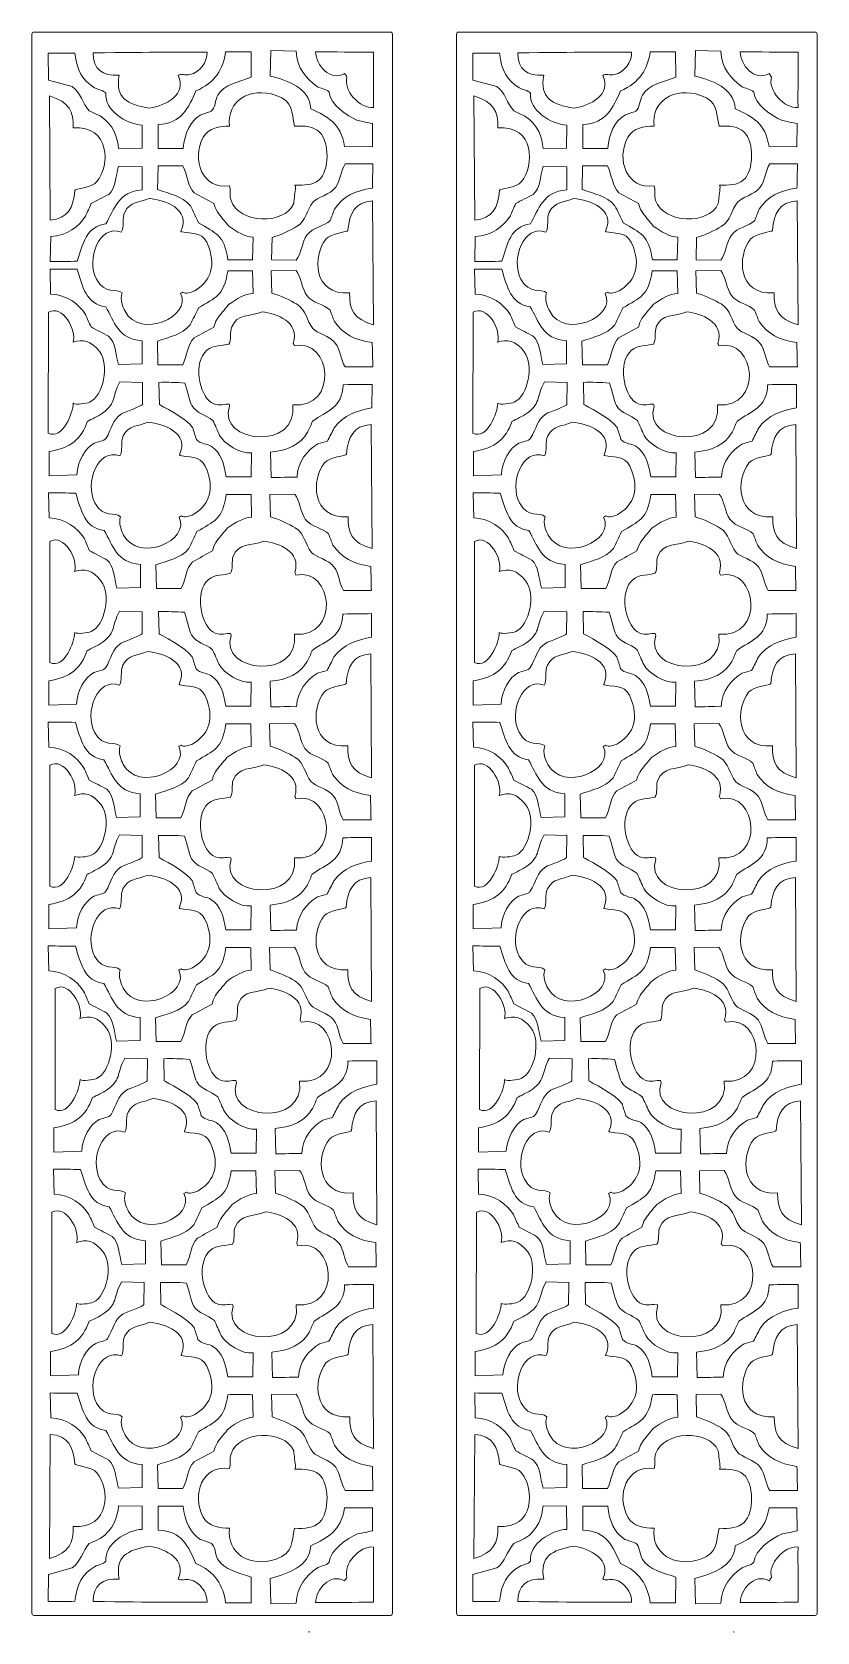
# Model space of a CAD drawing. Header units: centimetres. Extents: x 10.2 to 19.7, y -9.7 to 9.5.
import ezdxf

# ---------------------------------------------------------------- set-up
doc = ezdxf.new("R2010")
doc.units = ezdxf.units.CM
doc.header["$MEASUREMENT"] = 0
doc.layers.add('layer 1', color=7, linetype='Continuous')

msp = doc.modelspace()

# ---------------------------------------------------------------- linework, layer by layer
at = {"layer": 'layer 1', "color": 250, "lineweight": 9}
for points, knots in [([(10.27031, 9.5), (10.27031, 9.5), (14.55617, 9.5), (14.55617, 9.5), (14.55617, 9.5), (14.56809, 9.5), (14.57782, 9.48901), (14.57782, 9.47555), (14.57782, 9.47555), (14.57782, 9.47555), (14.57782, -9.47423), (14.57782, -9.47423), (14.57782, -9.47423), (14.57782, -9.48769), (14.56809, -9.49868), (14.55617, -9.49868), (14.55617, -9.49868), (14.55617, -9.49868), (10.27031, -9.49868), (10.27031, -9.49868), (10.27031, -9.49868), (10.25839, -9.49868), (10.24866, -9.48769), (10.24866, -9.47423), (10.24866, -9.47423), (10.24866, -9.47423), (10.24866, 9.47555), (10.24866, 9.47555), (10.24866, 9.47555), (10.24866, 9.48901), (10.25839, 9.5), (10.27031, 9.5)], [0, 0, 0, 0, 0.11111111, 0.11111111, 0.11111111, 0.11111111, 0.22222222, 0.22222222, 0.22222222, 0.22222222, 0.33333333, 0.33333333, 0.33333333, 0.33333333, 0.44444444, 0.44444444, 0.44444444, 0.44444444, 0.55555556, 0.55555556, 0.55555556, 0.55555556, 0.66666667, 0.66666667, 0.66666667, 0.66666667, 0.77777778, 0.77777778, 0.77777778, 0.77777778, 1, 1, 1, 1]), ([(15.36916, 9.5), (15.36916, 9.5), (19.65501, 9.5), (19.65501, 9.5), (19.65501, 9.5), (19.66694, 9.5), (19.67667, 9.48901), (19.67667, 9.47555), (19.67667, 9.47555), (19.67667, 9.47555), (19.67667, -9.47423), (19.67667, -9.47423), (19.67667, -9.47423), (19.67667, -9.48769), (19.66694, -9.49868), (19.65501, -9.49868), (19.65501, -9.49868), (19.65501, -9.49868), (15.36916, -9.49868), (15.36916, -9.49868), (15.36916, -9.49868), (15.35723, -9.49868), (15.3475, -9.48769), (15.3475, -9.47423), (15.3475, -9.47423), (15.3475, -9.47423), (15.3475, 9.47555), (15.3475, 9.47555), (15.3475, 9.47555), (15.3475, 9.48901), (15.35723, 9.5), (15.36916, 9.5)], [0, 0, 0, 0, 0.11111111, 0.11111111, 0.11111111, 0.11111111, 0.22222222, 0.22222222, 0.22222222, 0.22222222, 0.33333333, 0.33333333, 0.33333333, 0.33333333, 0.44444444, 0.44444444, 0.44444444, 0.44444444, 0.55555556, 0.55555556, 0.55555556, 0.55555556, 0.66666667, 0.66666667, 0.66666667, 0.66666667, 0.77777778, 0.77777778, 0.77777778, 0.77777778, 1, 1, 1, 1]), ([(11.2894, 8.1022), (11.27602, 8.22787), (11.2328, 8.3896), (11.06665, 8.49283), (11.06665, 8.49283), (11.02359, 8.51297), (10.98051, 8.53312), (10.93745, 8.55327), (10.93745, 8.55327), (10.8502, 8.64648), (10.83752, 8.77175), (10.73128, 8.84571), (10.73128, 8.84571), (10.73128, 8.84571), (10.44562, 8.92337), (10.44562, 8.92337), (10.44562, 8.92337), (10.44562, 8.92337), (10.44392, 9.24757), (10.44392, 9.24757), (10.44392, 9.24757), (10.55072, 9.24519), (10.65772, 9.25064), (10.76418, 9.24632), (10.76418, 9.24632), (10.78624, 9.04156), (10.85769, 8.9124), (11.0011, 8.83148), (11.0011, 8.83148), (11.04928, 8.80429), (11.10296, 8.80483), (11.13758, 8.76412), (11.13758, 8.76412), (11.114, 8.56459), (11.38241, 8.3923), (11.5723, 8.38304), (11.5723, 8.38304), (11.5723, 8.38304), (11.57026, 8.1043), (11.57026, 8.1043), (11.57026, 8.1043), (11.57026, 8.1043), (11.2894, 8.1022), (11.2894, 8.1022)], [0, 0, 0, 0, 0.08333333, 0.08333333, 0.08333333, 0.08333333, 0.16666667, 0.16666667, 0.16666667, 0.16666667, 0.25, 0.25, 0.25, 0.25, 0.33333333, 0.33333333, 0.33333333, 0.33333333, 0.41666667, 0.41666667, 0.41666667, 0.41666667, 0.5, 0.5, 0.5, 0.5, 0.58333333, 0.58333333, 0.58333333, 0.58333333, 0.66666667, 0.66666667, 0.66666667, 0.66666667, 0.75, 0.75, 0.75, 0.75, 0.83333333, 0.83333333, 0.83333333, 0.83333333, 1, 1, 1, 1]), ([(11.65985, 8.58628), (11.38605, 8.62967), (11.24789, 8.71178), (11.29502, 8.98094), (11.29502, 8.98094), (11.08817, 8.96603), (10.98815, 9.05622), (10.98312, 9.24936), (10.98312, 9.24936), (11.73153, 9.25778), (12.03632, 9.26073), (12.35144, 9.25667), (12.35144, 9.25667), (12.3541, 9.13851), (12.26411, 9.01324), (12.1457, 8.98895), (12.1457, 8.98895), (12.08712, 8.97693), (12.03979, 9.00237), (12.00416, 8.97817), (12.00416, 8.97817), (12.11307, 8.74964), (11.86052, 8.6181), (11.65985, 8.58628)], [0, 0, 0, 0, 0.14285714, 0.14285714, 0.14285714, 0.14285714, 0.28571429, 0.28571429, 0.28571429, 0.28571429, 0.42857143, 0.42857143, 0.42857143, 0.42857143, 0.57142857, 0.57142857, 0.57142857, 0.57142857, 0.71428571, 0.71428571, 0.71428571, 0.71428571, 1, 1, 1, 1]), ([(11.76537, 8.10314), (11.76535, 8.20302), (11.76522, 8.29322), (11.76592, 8.39129), (11.76592, 8.39129), (12.0509, 8.40118), (12.12752, 8.59516), (12.21831, 8.79288), (12.21831, 8.79288), (12.44478, 8.88915), (12.54822, 9.06002), (12.57477, 9.26306), (12.57477, 9.26306), (12.57477, 9.26306), (12.87965, 9.26392), (12.87965, 9.26392), (12.87965, 9.26392), (12.87965, 9.26392), (12.88036, 8.95831), (12.88036, 8.95831), (12.88036, 8.95831), (12.74117, 8.90243), (12.55306, 8.87102), (12.48197, 8.74301), (12.48197, 8.74301), (12.44754, 8.68105), (12.44989, 8.58592), (12.40192, 8.54949), (12.40192, 8.54949), (12.35742, 8.53414), (12.31291, 8.5188), (12.26841, 8.50347), (12.26841, 8.50347), (12.14508, 8.42346), (12.08328, 8.28574), (12.06522, 8.10321), (12.06522, 8.10321), (12.06522, 8.10321), (11.76537, 8.10314), (11.76537, 8.10314)], [0, 0, 0, 0, 0.09090909, 0.09090909, 0.09090909, 0.09090909, 0.18181818, 0.18181818, 0.18181818, 0.18181818, 0.27272727, 0.27272727, 0.27272727, 0.27272727, 0.36363636, 0.36363636, 0.36363636, 0.36363636, 0.45454545, 0.45454545, 0.45454545, 0.45454545, 0.54545455, 0.54545455, 0.54545455, 0.54545455, 0.63636364, 0.63636364, 0.63636364, 0.63636364, 0.72727273, 0.72727273, 0.72727273, 0.72727273, 0.81818182, 0.81818182, 0.81818182, 0.81818182, 1, 1, 1, 1]), ([(14.00115, 8.12558), (13.96015, 8.40488), (13.80698, 8.48052), (13.59577, 8.58004), (13.59577, 8.58004), (13.58272, 8.83131), (13.31983, 8.91525), (13.11049, 8.97156), (13.11049, 8.97156), (13.11049, 8.97156), (13.11673, 9.27662), (13.11673, 9.27662), (13.11673, 9.27662), (13.11673, 9.27662), (13.42178, 9.27039), (13.42178, 9.27039), (13.42178, 9.27039), (13.42961, 9.06772), (13.54721, 8.93841), (13.6667, 8.85133), (13.6667, 8.85133), (13.71549, 8.81576), (13.77874, 8.82322), (13.81754, 8.77726), (13.81754, 8.77726), (13.82988, 8.63223), (14.03024, 8.49034), (14.15963, 8.43873), (14.15963, 8.43873), (14.21904, 8.4261), (14.27847, 8.41346), (14.33789, 8.40084), (14.33789, 8.40084), (14.33789, 8.40084), (14.33665, 8.12392), (14.33665, 8.12392), (14.33665, 8.12392), (14.33665, 8.12392), (14.00115, 8.12558), (14.00115, 8.12558)], [0, 0, 0, 0, 0.09090909, 0.09090909, 0.09090909, 0.09090909, 0.18181818, 0.18181818, 0.18181818, 0.18181818, 0.27272727, 0.27272727, 0.27272727, 0.27272727, 0.36363636, 0.36363636, 0.36363636, 0.36363636, 0.45454545, 0.45454545, 0.45454545, 0.45454545, 0.54545455, 0.54545455, 0.54545455, 0.54545455, 0.63636364, 0.63636364, 0.63636364, 0.63636364, 0.72727273, 0.72727273, 0.72727273, 0.72727273, 0.81818182, 0.81818182, 0.81818182, 0.81818182, 1, 1, 1, 1]), ([(14.03137, 8.95937), (14.02154, 8.9733), (14.01173, 8.98722), (14.00191, 9.00115), (14.00191, 9.00115), (13.82597, 8.90473), (13.6589, 9.1029), (13.65477, 9.26155), (13.65477, 9.26155), (13.87695, 9.26025), (14.12835, 9.25895), (14.35053, 9.25766), (14.35053, 9.25766), (14.35613, 9.04274), (14.34479, 8.81038), (14.35039, 8.59546), (14.35039, 8.59546), (14.18379, 8.57746), (13.98409, 8.80114), (14.03137, 8.95937)], [0, 0, 0, 0, 0.16666667, 0.16666667, 0.16666667, 0.16666667, 0.33333333, 0.33333333, 0.33333333, 0.33333333, 0.5, 0.5, 0.5, 0.5, 0.66666667, 0.66666667, 0.66666667, 0.66666667, 1, 1, 1, 1]), ([(12.63892, 7.4773), (12.6177, 7.53942), (12.64208, 7.60345), (12.62012, 7.65408), (12.62012, 7.65408), (12.29827, 7.60533), (12.15673, 7.96891), (12.30645, 8.23708), (12.30645, 8.23708), (12.37007, 8.35105), (12.50504, 8.36815), (12.62273, 8.3703), (12.62273, 8.3703), (12.58139, 8.66571), (12.8592, 8.85047), (13.18036, 8.73939), (13.18036, 8.73939), (13.39516, 8.66509), (13.36027, 8.5389), (13.40274, 8.36937), (13.40274, 8.36937), (13.53163, 8.37719), (13.62991, 8.36601), (13.70237, 8.29918), (13.70237, 8.29918), (13.82768, 8.18358), (13.81823, 7.82518), (13.69607, 7.72466), (13.69607, 7.72466), (13.61182, 7.65535), (13.52147, 7.6655), (13.40703, 7.6604), (13.40703, 7.6604), (13.40957, 7.65338), (13.41212, 7.64636), (13.41466, 7.63932), (13.41466, 7.63932), (13.40694, 7.57296), (13.39923, 7.50657), (13.39149, 7.44019), (13.39149, 7.44019), (13.27704, 7.17902), (12.73353, 7.2002), (12.63892, 7.4773)], [0, 0, 0, 0, 0.08333333, 0.08333333, 0.08333333, 0.08333333, 0.16666667, 0.16666667, 0.16666667, 0.16666667, 0.25, 0.25, 0.25, 0.25, 0.33333333, 0.33333333, 0.33333333, 0.33333333, 0.41666667, 0.41666667, 0.41666667, 0.41666667, 0.5, 0.5, 0.5, 0.5, 0.58333333, 0.58333333, 0.58333333, 0.58333333, 0.66666667, 0.66666667, 0.66666667, 0.66666667, 0.75, 0.75, 0.75, 0.75, 0.83333333, 0.83333333, 0.83333333, 0.83333333, 1, 1, 1, 1]), ([(10.46814, 7.24343), (10.46814, 7.24343), (10.45769, 8.73222), (10.45769, 8.73222), (10.45769, 8.73222), (10.70233, 8.66383), (10.74808, 8.54045), (10.74421, 8.34969), (10.74421, 8.34969), (11.18958, 8.38136), (11.18707, 7.89781), (11.02921, 7.70428), (11.02921, 7.70428), (10.96698, 7.628), (10.76188, 7.62194), (10.76379, 7.59858), (10.76379, 7.59858), (10.74552, 7.39253), (10.68286, 7.25976), (10.46814, 7.24343)], [0, 0, 0, 0, 0.16666667, 0.16666667, 0.16666667, 0.16666667, 0.33333333, 0.33333333, 0.33333333, 0.33333333, 0.5, 0.5, 0.5, 0.5, 0.66666667, 0.66666667, 0.66666667, 0.66666667, 1, 1, 1, 1]), ([(11.57196, 7.60548), (11.28099, 7.58556), (11.23884, 7.37352), (11.13588, 7.19702), (11.13588, 7.19702), (10.89975, 7.17118), (10.85512, 6.94794), (10.79304, 6.74846), (10.79304, 6.74846), (10.68434, 6.74799), (10.57561, 6.74752), (10.46691, 6.74705), (10.46691, 6.74705), (10.46691, 6.74705), (10.47331, 7.04504), (10.47331, 7.04504), (10.47331, 7.04504), (10.66777, 7.05274), (10.8158, 7.1672), (10.89238, 7.28995), (10.89238, 7.28995), (10.91471, 7.34016), (10.93704, 7.3904), (10.95935, 7.4406), (10.95935, 7.4406), (11.02457, 7.47775), (11.10518, 7.51492), (11.17037, 7.55205), (11.17037, 7.55205), (11.25559, 7.63054), (11.25117, 7.76158), (11.28803, 7.8888), (11.28803, 7.8888), (11.28803, 7.8888), (11.57184, 7.88202), (11.57184, 7.88202), (11.57184, 7.88202), (11.57188, 7.78985), (11.57192, 7.69765), (11.57196, 7.60548)], [0, 0, 0, 0, 0.09090909, 0.09090909, 0.09090909, 0.09090909, 0.18181818, 0.18181818, 0.18181818, 0.18181818, 0.27272727, 0.27272727, 0.27272727, 0.27272727, 0.36363636, 0.36363636, 0.36363636, 0.36363636, 0.45454545, 0.45454545, 0.45454545, 0.45454545, 0.54545455, 0.54545455, 0.54545455, 0.54545455, 0.63636364, 0.63636364, 0.63636364, 0.63636364, 0.72727273, 0.72727273, 0.72727273, 0.72727273, 0.81818182, 0.81818182, 0.81818182, 0.81818182, 1, 1, 1, 1]), ([(12.83472, 6.76623), (12.75671, 6.76656), (12.6787, 6.76689), (12.6007, 6.76722), (12.6007, 6.76722), (12.55382, 7.07583), (12.45471, 7.0824), (12.24875, 7.21186), (12.24875, 7.21186), (12.21626, 7.27955), (12.18375, 7.34726), (12.15128, 7.41495), (12.15128, 7.41495), (12.04329, 7.53825), (11.91322, 7.55286), (11.75619, 7.61028), (11.75619, 7.61028), (11.75619, 7.61028), (11.76298, 7.89409), (11.76298, 7.89409), (11.76298, 7.89409), (11.76298, 7.89409), (12.06114, 7.89345), (12.06114, 7.89345), (12.06114, 7.89345), (12.11745, 7.78222), (12.11555, 7.65183), (12.19681, 7.57213), (12.19681, 7.57213), (12.27593, 7.52929), (12.35505, 7.48644), (12.43415, 7.4436), (12.43415, 7.4436), (12.44696, 7.40612), (12.44669, 7.38877), (12.4767, 7.34045), (12.4767, 7.34045), (12.5067, 7.29213), (12.56538, 7.22953), (12.61179, 7.17167), (12.61179, 7.17167), (12.71102, 7.10079), (12.80642, 7.04407), (12.90564, 7.03753), (12.90564, 7.03753), (12.90564, 7.03753), (12.89849, 6.7679), (12.89849, 6.7679), (12.89849, 6.7679), (12.87723, 6.76734), (12.85597, 6.76679), (12.83472, 6.76623)], [0, 0, 0, 0, 0.07142857, 0.07142857, 0.07142857, 0.07142857, 0.14285714, 0.14285714, 0.14285714, 0.14285714, 0.21428571, 0.21428571, 0.21428571, 0.21428571, 0.28571429, 0.28571429, 0.28571429, 0.28571429, 0.35714286, 0.35714286, 0.35714286, 0.35714286, 0.42857143, 0.42857143, 0.42857143, 0.42857143, 0.5, 0.5, 0.5, 0.5, 0.57142857, 0.57142857, 0.57142857, 0.57142857, 0.64285714, 0.64285714, 0.64285714, 0.64285714, 0.71428571, 0.71428571, 0.71428571, 0.71428571, 0.78571429, 0.78571429, 0.78571429, 0.78571429, 0.85714286, 0.85714286, 0.85714286, 0.85714286, 1, 1, 1, 1]), ([(14.34335, 7.9188), (14.34117, 7.82186), (14.33896, 7.72487), (14.33676, 7.62791), (14.33676, 7.62791), (14.11983, 7.59609), (13.98706, 7.52499), (13.88245, 7.37499), (13.88245, 7.37499), (13.86474, 7.32963), (13.84701, 7.28425), (13.82928, 7.23887), (13.82928, 7.23887), (13.75952, 7.16408), (13.62255, 7.16128), (13.55027, 7.06143), (13.55027, 7.06143), (13.49231, 6.98133), (13.4834, 6.84367), (13.42304, 6.76162), (13.42304, 6.76162), (13.42304, 6.76162), (13.12464, 6.76538), (13.12464, 6.76538), (13.12464, 6.76538), (13.12464, 6.76538), (13.13179, 7.03498), (13.13179, 7.03498), (13.13179, 7.03498), (13.21912, 7.05813), (13.3659, 7.12574), (13.42704, 7.16457), (13.42704, 7.16457), (13.55082, 7.24317), (13.54213, 7.3606), (13.62496, 7.46045), (13.62496, 7.46045), (13.6699, 7.51463), (13.82877, 7.54745), (13.89688, 7.63772), (13.89688, 7.63772), (13.95283, 7.71186), (13.95885, 7.83833), (14.01014, 7.91722), (14.01014, 7.91722), (14.1212, 7.91775), (14.23229, 7.91827), (14.34335, 7.9188)], [0, 0, 0, 0, 0.07692308, 0.07692308, 0.07692308, 0.07692308, 0.15384615, 0.15384615, 0.15384615, 0.15384615, 0.23076923, 0.23076923, 0.23076923, 0.23076923, 0.30769231, 0.30769231, 0.30769231, 0.30769231, 0.38461538, 0.38461538, 0.38461538, 0.38461538, 0.46153846, 0.46153846, 0.46153846, 0.46153846, 0.53846154, 0.53846154, 0.53846154, 0.53846154, 0.61538462, 0.61538462, 0.61538462, 0.61538462, 0.69230769, 0.69230769, 0.69230769, 0.69230769, 0.76923077, 0.76923077, 0.76923077, 0.76923077, 0.84615385, 0.84615385, 0.84615385, 0.84615385, 1, 1, 1, 1]), ([(11.65756, 7.50218), (11.53498, 7.45029), (11.42851, 7.46754), (11.36261, 7.33968), (11.36261, 7.33968), (11.32643, 7.26948), (11.36127, 7.1579), (11.3209, 7.09969), (11.3209, 7.09969), (11.0567, 7.19693), (10.89536, 6.77192), (11.0225, 6.53312), (11.0225, 6.53312), (11.12345, 6.3435), (11.26704, 6.4314), (11.33022, 6.36909), (11.33022, 6.36909), (11.3014, 6.28406), (11.33983, 6.19943), (11.36701, 6.14832), (11.36701, 6.14832), (11.54582, 5.81198), (12.17674, 6.0796), (12.03209, 6.36498), (12.03209, 6.36498), (12.04167, 6.36946), (12.05124, 6.37393), (12.0608, 6.37841), (12.0608, 6.37841), (12.09289, 6.35349), (12.16945, 6.37643), (12.20308, 6.39597), (12.20308, 6.39597), (12.36582, 6.49056), (12.465, 6.65804), (12.37265, 6.91627), (12.37265, 6.91627), (12.30563, 7.10364), (12.2273, 7.07008), (12.04422, 7.1021), (12.04422, 7.1021), (12.04192, 7.10452), (12.03962, 7.10696), (12.03732, 7.10938), (12.03732, 7.10938), (12.16105, 7.37637), (11.84142, 7.48721), (11.65756, 7.50218)], [0, 0, 0, 0, 0.07692308, 0.07692308, 0.07692308, 0.07692308, 0.15384615, 0.15384615, 0.15384615, 0.15384615, 0.23076923, 0.23076923, 0.23076923, 0.23076923, 0.30769231, 0.30769231, 0.30769231, 0.30769231, 0.38461538, 0.38461538, 0.38461538, 0.38461538, 0.46153846, 0.46153846, 0.46153846, 0.46153846, 0.53846154, 0.53846154, 0.53846154, 0.53846154, 0.61538462, 0.61538462, 0.61538462, 0.61538462, 0.69230769, 0.69230769, 0.69230769, 0.69230769, 0.76923077, 0.76923077, 0.76923077, 0.76923077, 0.84615385, 0.84615385, 0.84615385, 0.84615385, 1, 1, 1, 1]), ([(14.33927, 7.47534), (14.33927, 7.47534), (14.34971, 5.98654), (14.34971, 5.98654), (14.34971, 5.98654), (14.10508, 6.05494), (14.05932, 6.17832), (14.0632, 6.36908), (14.0632, 6.36908), (13.61783, 6.33741), (13.62034, 6.82096), (13.7782, 7.01449), (13.7782, 7.01449), (13.84043, 7.09077), (14.04553, 7.09683), (14.04362, 7.12019), (14.04362, 7.12019), (14.06188, 7.32624), (14.12455, 7.459), (14.33927, 7.47534)], [0, 0, 0, 0, 0.16666667, 0.16666667, 0.16666667, 0.16666667, 0.33333333, 0.33333333, 0.33333333, 0.33333333, 0.5, 0.5, 0.5, 0.5, 0.66666667, 0.66666667, 0.66666667, 0.66666667, 1, 1, 1, 1]), ([(11.57054, 5.79557), (11.27956, 5.81549), (11.23741, 6.02753), (11.13446, 6.20403), (11.13446, 6.20403), (10.89832, 6.22987), (10.8537, 6.45311), (10.79162, 6.65259), (10.79162, 6.65259), (10.68292, 6.65306), (10.57418, 6.65353), (10.46548, 6.654), (10.46548, 6.654), (10.46548, 6.654), (10.47189, 6.35601), (10.47189, 6.35601), (10.47189, 6.35601), (10.66634, 6.34831), (10.81437, 6.23385), (10.89095, 6.11109), (10.89095, 6.11109), (10.91328, 6.06089), (10.93561, 6.01065), (10.95793, 5.96045), (10.95793, 5.96045), (11.02315, 5.9233), (11.10375, 5.88613), (11.16894, 5.849), (11.16894, 5.849), (11.25417, 5.77051), (11.24975, 5.63947), (11.2866, 5.51225), (11.2866, 5.51225), (11.2866, 5.51225), (11.57041, 5.51903), (11.57041, 5.51903), (11.57041, 5.51903), (11.57045, 5.6112), (11.5705, 5.7034), (11.57054, 5.79557)], [0, 0, 0, 0, 0.09090909, 0.09090909, 0.09090909, 0.09090909, 0.18181818, 0.18181818, 0.18181818, 0.18181818, 0.27272727, 0.27272727, 0.27272727, 0.27272727, 0.36363636, 0.36363636, 0.36363636, 0.36363636, 0.45454545, 0.45454545, 0.45454545, 0.45454545, 0.54545455, 0.54545455, 0.54545455, 0.54545455, 0.63636364, 0.63636364, 0.63636364, 0.63636364, 0.72727273, 0.72727273, 0.72727273, 0.72727273, 0.81818182, 0.81818182, 0.81818182, 0.81818182, 1, 1, 1, 1]), ([(12.8333, 6.63481), (12.75529, 6.63449), (12.67727, 6.63416), (12.59928, 6.63383), (12.59928, 6.63383), (12.5524, 6.32521), (12.45328, 6.31865), (12.24733, 6.18919), (12.24733, 6.18919), (12.21484, 6.1215), (12.18233, 6.05379), (12.14986, 5.9861), (12.14986, 5.9861), (12.04187, 5.8628), (11.9118, 5.84819), (11.75476, 5.79077), (11.75476, 5.79077), (11.75476, 5.79077), (11.76156, 5.50696), (11.76156, 5.50696), (11.76156, 5.50696), (11.76156, 5.50696), (12.05971, 5.5076), (12.05971, 5.5076), (12.05971, 5.5076), (12.11602, 5.61883), (12.11413, 5.74922), (12.19538, 5.82892), (12.19538, 5.82892), (12.2745, 5.87176), (12.35362, 5.91461), (12.43273, 5.95745), (12.43273, 5.95745), (12.44553, 5.99493), (12.44526, 6.01227), (12.47527, 6.0606), (12.47527, 6.0606), (12.50528, 6.10892), (12.56396, 6.17152), (12.61036, 6.22938), (12.61036, 6.22938), (12.7096, 6.30026), (12.805, 6.35698), (12.90421, 6.36352), (12.90421, 6.36352), (12.90421, 6.36352), (12.89707, 6.63315), (12.89707, 6.63315), (12.89707, 6.63315), (12.87581, 6.63371), (12.85454, 6.63426), (12.8333, 6.63481)], [0, 0, 0, 0, 0.07142857, 0.07142857, 0.07142857, 0.07142857, 0.14285714, 0.14285714, 0.14285714, 0.14285714, 0.21428571, 0.21428571, 0.21428571, 0.21428571, 0.28571429, 0.28571429, 0.28571429, 0.28571429, 0.35714286, 0.35714286, 0.35714286, 0.35714286, 0.42857143, 0.42857143, 0.42857143, 0.42857143, 0.5, 0.5, 0.5, 0.5, 0.57142857, 0.57142857, 0.57142857, 0.57142857, 0.64285714, 0.64285714, 0.64285714, 0.64285714, 0.71428571, 0.71428571, 0.71428571, 0.71428571, 0.78571429, 0.78571429, 0.78571429, 0.78571429, 0.85714286, 0.85714286, 0.85714286, 0.85714286, 1, 1, 1, 1]), ([(14.34193, 5.48225), (14.33975, 5.57919), (14.33753, 5.67618), (14.33534, 5.77314), (14.33534, 5.77314), (14.11841, 5.80496), (13.98563, 5.87606), (13.88103, 6.02606), (13.88103, 6.02606), (13.86332, 6.07142), (13.84558, 6.1168), (13.82785, 6.16218), (13.82785, 6.16218), (13.7581, 6.23697), (13.62113, 6.23977), (13.54884, 6.33961), (13.54884, 6.33961), (13.49089, 6.41972), (13.48198, 6.55738), (13.42161, 6.63943), (13.42161, 6.63943), (13.42161, 6.63943), (13.12322, 6.63567), (13.12322, 6.63567), (13.12322, 6.63567), (13.12322, 6.63567), (13.13037, 6.36607), (13.13037, 6.36607), (13.13037, 6.36607), (13.2177, 6.34292), (13.36447, 6.27531), (13.42562, 6.23648), (13.42562, 6.23648), (13.5494, 6.15788), (13.54071, 6.04044), (13.62353, 5.9406), (13.62353, 5.9406), (13.66848, 5.88642), (13.82735, 5.85359), (13.89546, 5.76333), (13.89546, 5.76333), (13.95141, 5.68919), (13.95743, 5.56272), (14.00871, 5.48383), (14.00871, 5.48383), (14.11977, 5.4833), (14.23087, 5.48278), (14.34193, 5.48225)], [0, 0, 0, 0, 0.07692308, 0.07692308, 0.07692308, 0.07692308, 0.15384615, 0.15384615, 0.15384615, 0.15384615, 0.23076923, 0.23076923, 0.23076923, 0.23076923, 0.30769231, 0.30769231, 0.30769231, 0.30769231, 0.38461538, 0.38461538, 0.38461538, 0.38461538, 0.46153846, 0.46153846, 0.46153846, 0.46153846, 0.53846154, 0.53846154, 0.53846154, 0.53846154, 0.61538462, 0.61538462, 0.61538462, 0.61538462, 0.69230769, 0.69230769, 0.69230769, 0.69230769, 0.76923077, 0.76923077, 0.76923077, 0.76923077, 0.84615385, 0.84615385, 0.84615385, 0.84615385, 1, 1, 1, 1]), ([(10.44637, 6.13855), (10.44637, 6.13855), (10.44393, 4.68501), (10.44393, 4.68501), (10.44393, 4.68501), (10.61905, 4.60469), (10.7424, 4.93335), (10.74369, 5.0446), (10.74369, 5.0446), (10.77925, 5.02628), (10.89822, 5.03812), (10.94211, 5.05931), (10.94211, 5.05931), (11.10903, 5.13197), (11.18094, 5.50832), (11.06227, 5.66226), (11.06227, 5.66226), (10.95609, 5.80003), (10.85843, 5.81562), (10.74182, 5.77631), (10.74182, 5.77631), (10.78939, 5.92615), (10.61311, 6.23276), (10.44637, 6.13855)], [0, 0, 0, 0, 0.14285714, 0.14285714, 0.14285714, 0.14285714, 0.28571429, 0.28571429, 0.28571429, 0.28571429, 0.42857143, 0.42857143, 0.42857143, 0.42857143, 0.57142857, 0.57142857, 0.57142857, 0.57142857, 0.71428571, 0.71428571, 0.71428571, 0.71428571, 1, 1, 1, 1]), ([(13.01332, 6.14253), (12.85456, 6.08029), (12.71507, 6.12186), (12.64695, 5.96064), (12.64695, 5.96064), (12.6231, 5.90418), (12.64696, 5.79626), (12.61325, 5.75589), (12.61325, 5.75589), (12.48093, 5.7237), (12.40035, 5.74891), (12.31978, 5.65009), (12.31978, 5.65009), (12.18234, 5.48153), (12.27255, 5.10065), (12.43143, 5.03737), (12.43143, 5.03737), (12.49994, 5.01009), (12.56514, 5.0395), (12.61566, 5.03257), (12.61566, 5.03257), (12.61783, 5.02543), (12.62003, 5.01828), (12.6222, 5.01112), (12.6222, 5.01112), (12.46975, 4.56123), (13.45399, 4.47312), (13.38132, 5.0268), (13.38132, 5.0268), (13.93299, 4.97541), (13.847, 5.83105), (13.39979, 5.73539), (13.39979, 5.73539), (13.39532, 5.74495), (13.39084, 5.75453), (13.38635, 5.7641), (13.38635, 5.7641), (13.46767, 6.02521), (13.18676, 6.11997), (13.01332, 6.14253)], [0, 0, 0, 0, 0.09090909, 0.09090909, 0.09090909, 0.09090909, 0.18181818, 0.18181818, 0.18181818, 0.18181818, 0.27272727, 0.27272727, 0.27272727, 0.27272727, 0.36363636, 0.36363636, 0.36363636, 0.36363636, 0.45454545, 0.45454545, 0.45454545, 0.45454545, 0.54545455, 0.54545455, 0.54545455, 0.54545455, 0.63636364, 0.63636364, 0.63636364, 0.63636364, 0.72727273, 0.72727273, 0.72727273, 0.72727273, 0.81818182, 0.81818182, 0.81818182, 0.81818182, 1, 1, 1, 1]), ([(11.30529, 5.30132), (11.2014, 5.12299), (11.27124, 5.03227), (11.06093, 4.90351), (11.06093, 4.90351), (11.03413, 4.88711), (10.91719, 4.82927), (10.91719, 4.82927), (10.91719, 4.82927), (10.83423, 4.60803), (10.71942, 4.51442), (10.4539, 4.46554), (10.4539, 4.46554), (10.4539, 4.46554), (10.4534, 4.17482), (10.4534, 4.17482), (10.4534, 4.17482), (10.4534, 4.17482), (10.78699, 4.1874), (10.78699, 4.1874), (10.78699, 4.1874), (10.79632, 4.34996), (10.88567, 4.50763), (10.99537, 4.56488), (10.99537, 4.56488), (11.03507, 4.58559), (11.11599, 4.58854), (11.13876, 4.62494), (11.13876, 4.62494), (11.20853, 4.73652), (11.21428, 4.85232), (11.32366, 4.91794), (11.32366, 4.91794), (11.36417, 4.94223), (11.57295, 5.01044), (11.57482, 5.03193), (11.57482, 5.03193), (11.57482, 5.03193), (11.57706, 5.29467), (11.57706, 5.29467), (11.57706, 5.29467), (11.57706, 5.29467), (11.30529, 5.30132), (11.30529, 5.30132)], [0, 0, 0, 0, 0.08333333, 0.08333333, 0.08333333, 0.08333333, 0.16666667, 0.16666667, 0.16666667, 0.16666667, 0.25, 0.25, 0.25, 0.25, 0.33333333, 0.33333333, 0.33333333, 0.33333333, 0.41666667, 0.41666667, 0.41666667, 0.41666667, 0.5, 0.5, 0.5, 0.5, 0.58333333, 0.58333333, 0.58333333, 0.58333333, 0.66666667, 0.66666667, 0.66666667, 0.66666667, 0.75, 0.75, 0.75, 0.75, 0.83333333, 0.83333333, 0.83333333, 0.83333333, 1, 1, 1, 1]), ([(11.77316, 5.29621), (11.77316, 5.29621), (11.77842, 5.02924), (11.77842, 5.02924), (11.77842, 5.02924), (11.77845, 5.02783), (12.11565, 4.85786), (12.17737, 4.75387), (12.17737, 4.75387), (12.19267, 4.70621), (12.20797, 4.65851), (12.22328, 4.61085), (12.22328, 4.61085), (12.26451, 4.55806), (12.36508, 4.55618), (12.40157, 4.52849), (12.40157, 4.52849), (12.51766, 4.45547), (12.5556, 4.32469), (12.58029, 4.16192), (12.58029, 4.16192), (12.58029, 4.16192), (12.88144, 4.16317), (12.88144, 4.16317), (12.88144, 4.16317), (12.88144, 4.16317), (12.88565, 4.45177), (12.88565, 4.45177), (12.88565, 4.45177), (12.75685, 4.42847), (12.55514, 4.56206), (12.5011, 4.66034), (12.5011, 4.66034), (12.4743, 4.72013), (12.4475, 4.77993), (12.42069, 4.8397), (12.42069, 4.8397), (12.332, 4.9126), (12.23127, 4.91768), (12.17003, 5.01642), (12.17003, 5.01642), (12.14064, 5.06381), (12.09448, 5.27977), (12.08493, 5.28808), (12.08493, 5.28808), (11.97978, 5.29667), (11.87874, 5.29751), (11.77316, 5.29621)], [0, 0, 0, 0, 0.07692308, 0.07692308, 0.07692308, 0.07692308, 0.15384615, 0.15384615, 0.15384615, 0.15384615, 0.23076923, 0.23076923, 0.23076923, 0.23076923, 0.30769231, 0.30769231, 0.30769231, 0.30769231, 0.38461538, 0.38461538, 0.38461538, 0.38461538, 0.46153846, 0.46153846, 0.46153846, 0.46153846, 0.53846154, 0.53846154, 0.53846154, 0.53846154, 0.61538462, 0.61538462, 0.61538462, 0.61538462, 0.69230769, 0.69230769, 0.69230769, 0.69230769, 0.76923077, 0.76923077, 0.76923077, 0.76923077, 0.84615385, 0.84615385, 0.84615385, 0.84615385, 1, 1, 1, 1]), ([(13.99887, 5.26655), (13.99887, 5.26655), (13.98471, 5.26692), (13.98471, 5.26692), (13.98471, 5.26692), (13.9774, 4.98587), (13.79059, 4.95589), (13.61876, 4.82975), (13.61876, 4.82975), (13.59871, 4.78537), (13.57864, 4.74096), (13.55856, 4.69659), (13.55856, 4.69659), (13.47401, 4.55002), (13.31949, 4.47784), (13.112, 4.46008), (13.112, 4.46008), (13.112, 4.46008), (13.11999, 4.15405), (13.11999, 4.15405), (13.11999, 4.15405), (13.20975, 4.15171), (13.3418, 4.16199), (13.43155, 4.15965), (13.43155, 4.15965), (13.43991, 4.34481), (13.55234, 4.47986), (13.68261, 4.55862), (13.68261, 4.55862), (13.72071, 4.56946), (13.75882, 4.58029), (13.79691, 4.59111), (13.79691, 4.59111), (13.82429, 4.64474), (13.85171, 4.69841), (13.87909, 4.75206), (13.87909, 4.75206), (13.97654, 4.89692), (14.17621, 4.96777), (14.33198, 4.98842), (14.33198, 4.98842), (14.33198, 4.98842), (14.33229, 5.27205), (14.33229, 5.27205), (14.33229, 5.27205), (14.22308, 5.27049), (14.11008, 5.27241), (13.99887, 5.26655)], [0, 0, 0, 0, 0.07692308, 0.07692308, 0.07692308, 0.07692308, 0.15384615, 0.15384615, 0.15384615, 0.15384615, 0.23076923, 0.23076923, 0.23076923, 0.23076923, 0.30769231, 0.30769231, 0.30769231, 0.30769231, 0.38461538, 0.38461538, 0.38461538, 0.38461538, 0.46153846, 0.46153846, 0.46153846, 0.46153846, 0.53846154, 0.53846154, 0.53846154, 0.53846154, 0.61538462, 0.61538462, 0.61538462, 0.61538462, 0.69230769, 0.69230769, 0.69230769, 0.69230769, 0.76923077, 0.76923077, 0.76923077, 0.76923077, 0.84615385, 0.84615385, 0.84615385, 0.84615385, 1, 1, 1, 1]), ([(11.64013, 4.81751), (11.51755, 4.76562), (11.41108, 4.78287), (11.34517, 4.65502), (11.34517, 4.65502), (11.309, 4.58481), (11.34383, 4.47323), (11.30346, 4.41503), (11.30346, 4.41503), (11.03927, 4.51227), (10.87793, 4.08725), (11.00506, 3.84845), (11.00506, 3.84845), (11.10602, 3.65884), (11.2496, 3.74674), (11.31278, 3.68443), (11.31278, 3.68443), (11.28396, 3.5994), (11.3224, 3.51477), (11.34958, 3.46366), (11.34958, 3.46366), (11.52838, 3.12732), (12.1593, 3.39494), (12.01466, 3.68032), (12.01466, 3.68032), (12.02424, 3.68479), (12.0338, 3.68927), (12.04337, 3.69374), (12.04337, 3.69374), (12.07546, 3.66883), (12.15201, 3.69177), (12.18564, 3.71131), (12.18564, 3.71131), (12.34839, 3.8059), (12.44756, 3.97337), (12.35521, 4.2316), (12.35521, 4.2316), (12.28819, 4.41898), (12.20987, 4.38542), (12.02678, 4.41743), (12.02678, 4.41743), (12.02449, 4.41986), (12.02219, 4.42229), (12.01989, 4.42472), (12.01989, 4.42472), (12.14362, 4.69171), (11.82399, 4.80255), (11.64013, 4.81751)], [0, 0, 0, 0, 0.07692308, 0.07692308, 0.07692308, 0.07692308, 0.15384615, 0.15384615, 0.15384615, 0.15384615, 0.23076923, 0.23076923, 0.23076923, 0.23076923, 0.30769231, 0.30769231, 0.30769231, 0.30769231, 0.38461538, 0.38461538, 0.38461538, 0.38461538, 0.46153846, 0.46153846, 0.46153846, 0.46153846, 0.53846154, 0.53846154, 0.53846154, 0.53846154, 0.61538462, 0.61538462, 0.61538462, 0.61538462, 0.69230769, 0.69230769, 0.69230769, 0.69230769, 0.76923077, 0.76923077, 0.76923077, 0.76923077, 0.84615385, 0.84615385, 0.84615385, 0.84615385, 1, 1, 1, 1]), ([(14.32183, 4.79068), (14.32183, 4.79068), (14.33228, 3.30188), (14.33228, 3.30188), (14.33228, 3.30188), (14.08764, 3.37028), (14.04189, 3.49366), (14.04576, 3.68441), (14.04576, 3.68441), (13.6004, 3.65275), (13.6029, 4.1363), (13.76077, 4.32983), (13.76077, 4.32983), (13.82299, 4.4061), (14.0281, 4.41217), (14.02618, 4.43552), (14.02618, 4.43552), (14.04445, 4.64158), (14.10711, 4.77434), (14.32183, 4.79068)], [0, 0, 0, 0, 0.16666667, 0.16666667, 0.16666667, 0.16666667, 0.33333333, 0.33333333, 0.33333333, 0.33333333, 0.5, 0.5, 0.5, 0.5, 0.66666667, 0.66666667, 0.66666667, 0.66666667, 1, 1, 1, 1]), ([(11.5531, 3.11091), (11.26213, 3.13083), (11.21998, 3.34287), (11.11702, 3.51937), (11.11702, 3.51937), (10.88089, 3.54521), (10.83626, 3.76845), (10.77418, 3.96793), (10.77418, 3.96793), (10.66548, 3.9684), (10.55675, 3.96887), (10.44805, 3.96934), (10.44805, 3.96934), (10.44805, 3.96934), (10.45445, 3.67135), (10.45445, 3.67135), (10.45445, 3.67135), (10.64891, 3.66365), (10.79694, 3.54919), (10.87352, 3.42643), (10.87352, 3.42643), (10.89585, 3.37623), (10.91818, 3.32599), (10.94049, 3.27578), (10.94049, 3.27578), (11.00572, 3.23863), (11.08632, 3.20147), (11.15151, 3.16433), (11.15151, 3.16433), (11.23673, 3.08585), (11.23231, 2.95481), (11.26917, 2.82759), (11.26917, 2.82759), (11.26917, 2.82759), (11.55298, 2.83437), (11.55298, 2.83437), (11.55298, 2.83437), (11.55302, 2.92654), (11.55306, 3.01873), (11.5531, 3.11091)], [0, 0, 0, 0, 0.09090909, 0.09090909, 0.09090909, 0.09090909, 0.18181818, 0.18181818, 0.18181818, 0.18181818, 0.27272727, 0.27272727, 0.27272727, 0.27272727, 0.36363636, 0.36363636, 0.36363636, 0.36363636, 0.45454545, 0.45454545, 0.45454545, 0.45454545, 0.54545455, 0.54545455, 0.54545455, 0.54545455, 0.63636364, 0.63636364, 0.63636364, 0.63636364, 0.72727273, 0.72727273, 0.72727273, 0.72727273, 0.81818182, 0.81818182, 0.81818182, 0.81818182, 1, 1, 1, 1]), ([(12.81586, 3.95015), (12.73785, 3.94982), (12.65984, 3.9495), (12.58185, 3.94917), (12.58185, 3.94917), (12.53497, 3.64055), (12.43585, 3.63399), (12.22989, 3.50453), (12.22989, 3.50453), (12.1974, 3.43684), (12.1649, 3.36913), (12.13242, 3.30144), (12.13242, 3.30144), (12.02443, 3.17813), (11.89436, 3.16353), (11.73733, 3.10611), (11.73733, 3.10611), (11.73733, 3.10611), (11.74412, 2.8223), (11.74412, 2.8223), (11.74412, 2.8223), (11.74412, 2.8223), (12.04228, 2.82293), (12.04228, 2.82293), (12.04228, 2.82293), (12.09859, 2.93417), (12.09669, 3.06456), (12.17795, 3.14426), (12.17795, 3.14426), (12.25707, 3.1871), (12.33619, 3.22995), (12.41529, 3.27279), (12.41529, 3.27279), (12.4281, 3.31027), (12.42783, 3.32761), (12.45784, 3.37593), (12.45784, 3.37593), (12.48785, 3.42426), (12.54652, 3.48686), (12.59293, 3.54472), (12.59293, 3.54472), (12.69217, 3.6156), (12.78756, 3.67232), (12.88678, 3.67886), (12.88678, 3.67886), (12.88678, 3.67886), (12.87963, 3.94849), (12.87963, 3.94849), (12.87963, 3.94849), (12.85837, 3.94904), (12.83711, 3.9496), (12.81586, 3.95015)], [0, 0, 0, 0, 0.07142857, 0.07142857, 0.07142857, 0.07142857, 0.14285714, 0.14285714, 0.14285714, 0.14285714, 0.21428571, 0.21428571, 0.21428571, 0.21428571, 0.28571429, 0.28571429, 0.28571429, 0.28571429, 0.35714286, 0.35714286, 0.35714286, 0.35714286, 0.42857143, 0.42857143, 0.42857143, 0.42857143, 0.5, 0.5, 0.5, 0.5, 0.57142857, 0.57142857, 0.57142857, 0.57142857, 0.64285714, 0.64285714, 0.64285714, 0.64285714, 0.71428571, 0.71428571, 0.71428571, 0.71428571, 0.78571429, 0.78571429, 0.78571429, 0.78571429, 0.85714286, 0.85714286, 0.85714286, 0.85714286, 1, 1, 1, 1]), ([(14.32449, 2.79758), (14.32231, 2.89453), (14.3201, 2.99152), (14.3179, 3.08848), (14.3179, 3.08848), (14.10097, 3.1203), (13.9682, 3.19139), (13.8636, 3.3414), (13.8636, 3.3414), (13.84588, 3.38676), (13.82815, 3.43214), (13.81042, 3.47752), (13.81042, 3.47752), (13.74066, 3.55231), (13.60369, 3.55511), (13.53141, 3.65495), (13.53141, 3.65495), (13.47345, 3.73505), (13.46454, 3.87271), (13.40418, 3.95477), (13.40418, 3.95477), (13.40418, 3.95477), (13.10579, 3.95101), (13.10579, 3.95101), (13.10579, 3.95101), (13.10579, 3.95101), (13.11293, 3.68141), (13.11293, 3.68141), (13.11293, 3.68141), (13.20027, 3.65826), (13.34704, 3.59065), (13.40818, 3.55181), (13.40818, 3.55181), (13.53197, 3.47321), (13.52328, 3.35578), (13.6061, 3.25594), (13.6061, 3.25594), (13.65104, 3.20176), (13.80991, 3.16893), (13.87802, 3.07867), (13.87802, 3.07867), (13.93397, 3.00453), (13.93999, 2.87805), (13.99128, 2.79917), (13.99128, 2.79917), (14.10234, 2.79863), (14.21343, 2.79812), (14.32449, 2.79758)], [0, 0, 0, 0, 0.07692308, 0.07692308, 0.07692308, 0.07692308, 0.15384615, 0.15384615, 0.15384615, 0.15384615, 0.23076923, 0.23076923, 0.23076923, 0.23076923, 0.30769231, 0.30769231, 0.30769231, 0.30769231, 0.38461538, 0.38461538, 0.38461538, 0.38461538, 0.46153846, 0.46153846, 0.46153846, 0.46153846, 0.53846154, 0.53846154, 0.53846154, 0.53846154, 0.61538462, 0.61538462, 0.61538462, 0.61538462, 0.69230769, 0.69230769, 0.69230769, 0.69230769, 0.76923077, 0.76923077, 0.76923077, 0.76923077, 0.84615385, 0.84615385, 0.84615385, 0.84615385, 1, 1, 1, 1]), ([(10.46503, 3.38721), (10.46503, 3.38721), (10.46258, 1.93368), (10.46258, 1.93368), (10.46258, 1.93368), (10.63771, 1.85335), (10.76105, 2.18202), (10.76234, 2.29326), (10.76234, 2.29326), (10.7979, 2.27494), (10.91688, 2.28679), (10.96077, 2.30797), (10.96077, 2.30797), (11.12768, 2.38064), (11.1996, 2.75699), (11.08093, 2.91093), (11.08093, 2.91093), (10.97475, 3.04869), (10.87708, 3.06429), (10.76048, 3.02498), (10.76048, 3.02498), (10.80804, 3.17482), (10.63177, 3.48143), (10.46503, 3.38721)], [0, 0, 0, 0, 0.14285714, 0.14285714, 0.14285714, 0.14285714, 0.28571429, 0.28571429, 0.28571429, 0.28571429, 0.42857143, 0.42857143, 0.42857143, 0.42857143, 0.57142857, 0.57142857, 0.57142857, 0.57142857, 0.71428571, 0.71428571, 0.71428571, 0.71428571, 1, 1, 1, 1]), ([(13.03197, 3.3912), (12.87322, 3.32896), (12.73373, 3.37052), (12.66561, 3.20931), (12.66561, 3.20931), (12.64176, 3.15285), (12.66562, 3.04492), (12.63191, 3.00456), (12.63191, 3.00456), (12.49959, 2.97237), (12.41901, 2.99757), (12.33843, 2.89875), (12.33843, 2.89875), (12.201, 2.73019), (12.29121, 2.34932), (12.45009, 2.28604), (12.45009, 2.28604), (12.5186, 2.25875), (12.5838, 2.28816), (12.63431, 2.28124), (12.63431, 2.28124), (12.63649, 2.27409), (12.63868, 2.26695), (12.64086, 2.25979), (12.64086, 2.25979), (12.4884, 1.8099), (13.47264, 1.72178), (13.39998, 2.27547), (13.39998, 2.27547), (13.95165, 2.22408), (13.86566, 3.07972), (13.41845, 2.98405), (13.41845, 2.98405), (13.41397, 2.99362), (13.4095, 3.0032), (13.40501, 3.01277), (13.40501, 3.01277), (13.48633, 3.27387), (13.20542, 3.36863), (13.03197, 3.3912)], [0, 0, 0, 0, 0.09090909, 0.09090909, 0.09090909, 0.09090909, 0.18181818, 0.18181818, 0.18181818, 0.18181818, 0.27272727, 0.27272727, 0.27272727, 0.27272727, 0.36363636, 0.36363636, 0.36363636, 0.36363636, 0.45454545, 0.45454545, 0.45454545, 0.45454545, 0.54545455, 0.54545455, 0.54545455, 0.54545455, 0.63636364, 0.63636364, 0.63636364, 0.63636364, 0.72727273, 0.72727273, 0.72727273, 0.72727273, 0.81818182, 0.81818182, 0.81818182, 0.81818182, 1, 1, 1, 1]), ([(11.30117, 2.54998), (11.19728, 2.37165), (11.26712, 2.28094), (11.05681, 2.15218), (11.05681, 2.15218), (11.03001, 2.13577), (10.91307, 2.07794), (10.91307, 2.07794), (10.91307, 2.07794), (10.83011, 1.8567), (10.7153, 1.76309), (10.44978, 1.71421), (10.44978, 1.71421), (10.44978, 1.71421), (10.44928, 1.42348), (10.44928, 1.42348), (10.44928, 1.42348), (10.44928, 1.42348), (10.78287, 1.43606), (10.78287, 1.43606), (10.78287, 1.43606), (10.7922, 1.59863), (10.88155, 1.75629), (10.99125, 1.81354), (10.99125, 1.81354), (11.03095, 1.83425), (11.11187, 1.8372), (11.13464, 1.8736), (11.13464, 1.8736), (11.20441, 1.98519), (11.21016, 2.10099), (11.31954, 2.16661), (11.31954, 2.16661), (11.36005, 2.1909), (11.56883, 2.2591), (11.5707, 2.2806), (11.5707, 2.2806), (11.5707, 2.2806), (11.57294, 2.54333), (11.57294, 2.54333), (11.57294, 2.54333), (11.57294, 2.54333), (11.30117, 2.54998), (11.30117, 2.54998)], [0, 0, 0, 0, 0.08333333, 0.08333333, 0.08333333, 0.08333333, 0.16666667, 0.16666667, 0.16666667, 0.16666667, 0.25, 0.25, 0.25, 0.25, 0.33333333, 0.33333333, 0.33333333, 0.33333333, 0.41666667, 0.41666667, 0.41666667, 0.41666667, 0.5, 0.5, 0.5, 0.5, 0.58333333, 0.58333333, 0.58333333, 0.58333333, 0.66666667, 0.66666667, 0.66666667, 0.66666667, 0.75, 0.75, 0.75, 0.75, 0.83333333, 0.83333333, 0.83333333, 0.83333333, 1, 1, 1, 1]), ([(11.76904, 2.54487), (11.76904, 2.54487), (11.7743, 2.2779), (11.7743, 2.2779), (11.7743, 2.2779), (11.77433, 2.2765), (12.11153, 2.10652), (12.17325, 2.00253), (12.17325, 2.00253), (12.18855, 1.95487), (12.20385, 1.90718), (12.21916, 1.85952), (12.21916, 1.85952), (12.26039, 1.80673), (12.36096, 1.80484), (12.39745, 1.77715), (12.39745, 1.77715), (12.51354, 1.70413), (12.55148, 1.57336), (12.57617, 1.41059), (12.57617, 1.41059), (12.57617, 1.41059), (12.87732, 1.41184), (12.87732, 1.41184), (12.87732, 1.41184), (12.87732, 1.41184), (12.88153, 1.70044), (12.88153, 1.70044), (12.88153, 1.70044), (12.75273, 1.67714), (12.55102, 1.81073), (12.49698, 1.909), (12.49698, 1.909), (12.47018, 1.96879), (12.44338, 2.0286), (12.41657, 2.08837), (12.41657, 2.08837), (12.32788, 2.16126), (12.22715, 2.16635), (12.16591, 2.26508), (12.16591, 2.26508), (12.13652, 2.31247), (12.09036, 2.52844), (12.08081, 2.53674), (12.08081, 2.53674), (11.97566, 2.54533), (11.87462, 2.54617), (11.76904, 2.54487)], [0, 0, 0, 0, 0.07692308, 0.07692308, 0.07692308, 0.07692308, 0.15384615, 0.15384615, 0.15384615, 0.15384615, 0.23076923, 0.23076923, 0.23076923, 0.23076923, 0.30769231, 0.30769231, 0.30769231, 0.30769231, 0.38461538, 0.38461538, 0.38461538, 0.38461538, 0.46153846, 0.46153846, 0.46153846, 0.46153846, 0.53846154, 0.53846154, 0.53846154, 0.53846154, 0.61538462, 0.61538462, 0.61538462, 0.61538462, 0.69230769, 0.69230769, 0.69230769, 0.69230769, 0.76923077, 0.76923077, 0.76923077, 0.76923077, 0.84615385, 0.84615385, 0.84615385, 0.84615385, 1, 1, 1, 1]), ([(13.99475, 2.51521), (13.99475, 2.51521), (13.98059, 2.51558), (13.98059, 2.51558), (13.98059, 2.51558), (13.97328, 2.23454), (13.78647, 2.20456), (13.61464, 2.07841), (13.61464, 2.07841), (13.59459, 2.03404), (13.57452, 1.98963), (13.55444, 1.94525), (13.55444, 1.94525), (13.46989, 1.79869), (13.31537, 1.7265), (13.10788, 1.70874), (13.10788, 1.70874), (13.10788, 1.70874), (13.11587, 1.40272), (13.11587, 1.40272), (13.11587, 1.40272), (13.20563, 1.40038), (13.33768, 1.41066), (13.42743, 1.40832), (13.42743, 1.40832), (13.43579, 1.59348), (13.54822, 1.72853), (13.67849, 1.80729), (13.67849, 1.80729), (13.71659, 1.81812), (13.7547, 1.82896), (13.79279, 1.83977), (13.79279, 1.83977), (13.82017, 1.89341), (13.84759, 1.94708), (13.87497, 2.00073), (13.87497, 2.00073), (13.97242, 2.14558), (14.17209, 2.21644), (14.32786, 2.23709), (14.32786, 2.23709), (14.32786, 2.23709), (14.32817, 2.52071), (14.32817, 2.52071), (14.32817, 2.52071), (14.21896, 2.51915), (14.10596, 2.52108), (13.99475, 2.51521)], [0, 0, 0, 0, 0.07692308, 0.07692308, 0.07692308, 0.07692308, 0.15384615, 0.15384615, 0.15384615, 0.15384615, 0.23076923, 0.23076923, 0.23076923, 0.23076923, 0.30769231, 0.30769231, 0.30769231, 0.30769231, 0.38461538, 0.38461538, 0.38461538, 0.38461538, 0.46153846, 0.46153846, 0.46153846, 0.46153846, 0.53846154, 0.53846154, 0.53846154, 0.53846154, 0.61538462, 0.61538462, 0.61538462, 0.61538462, 0.69230769, 0.69230769, 0.69230769, 0.69230769, 0.76923077, 0.76923077, 0.76923077, 0.76923077, 0.84615385, 0.84615385, 0.84615385, 0.84615385, 1, 1, 1, 1]), ([(11.63601, 2.06618), (11.51343, 2.01429), (11.40696, 2.03154), (11.34105, 1.90369), (11.34105, 1.90369), (11.30488, 1.83348), (11.33971, 1.7219), (11.29934, 1.6637), (11.29934, 1.6637), (11.03515, 1.76093), (10.87381, 1.33592), (11.00094, 1.09712), (11.00094, 1.09712), (11.1019, 0.9075), (11.24548, 0.9954), (11.30866, 0.93309), (11.30866, 0.93309), (11.27984, 0.84807), (11.31828, 0.76343), (11.34546, 0.71233), (11.34546, 0.71233), (11.52426, 0.37599), (12.15518, 0.64361), (12.01054, 0.92898), (12.01054, 0.92898), (12.02012, 0.93346), (12.02968, 0.93793), (12.03925, 0.94241), (12.03925, 0.94241), (12.07134, 0.9175), (12.14789, 0.94043), (12.18152, 0.95998), (12.18152, 0.95998), (12.34427, 1.05456), (12.44344, 1.22204), (12.35109, 1.48027), (12.35109, 1.48027), (12.28407, 1.66764), (12.20575, 1.63409), (12.02266, 1.6661), (12.02266, 1.6661), (12.02037, 1.66852), (12.01807, 1.67096), (12.01577, 1.67338), (12.01577, 1.67338), (12.1395, 1.94037), (11.81987, 2.05122), (11.63601, 2.06618)], [0, 0, 0, 0, 0.07692308, 0.07692308, 0.07692308, 0.07692308, 0.15384615, 0.15384615, 0.15384615, 0.15384615, 0.23076923, 0.23076923, 0.23076923, 0.23076923, 0.30769231, 0.30769231, 0.30769231, 0.30769231, 0.38461538, 0.38461538, 0.38461538, 0.38461538, 0.46153846, 0.46153846, 0.46153846, 0.46153846, 0.53846154, 0.53846154, 0.53846154, 0.53846154, 0.61538462, 0.61538462, 0.61538462, 0.61538462, 0.69230769, 0.69230769, 0.69230769, 0.69230769, 0.76923077, 0.76923077, 0.76923077, 0.76923077, 0.84615385, 0.84615385, 0.84615385, 0.84615385, 1, 1, 1, 1]), ([(14.31771, 2.03934), (14.31771, 2.03934), (14.32816, 0.55055), (14.32816, 0.55055), (14.32816, 0.55055), (14.08352, 0.61894), (14.03777, 0.74233), (14.04164, 0.93308), (14.04164, 0.93308), (13.59628, 0.90142), (13.59878, 1.38497), (13.75665, 1.57849), (13.75665, 1.57849), (13.81887, 1.65477), (14.02398, 1.66084), (14.02206, 1.68419), (14.02206, 1.68419), (14.04033, 1.89025), (14.10299, 2.02301), (14.31771, 2.03934)], [0, 0, 0, 0, 0.16666667, 0.16666667, 0.16666667, 0.16666667, 0.33333333, 0.33333333, 0.33333333, 0.33333333, 0.5, 0.5, 0.5, 0.5, 0.66666667, 0.66666667, 0.66666667, 0.66666667, 1, 1, 1, 1]), ([(11.54898, 0.35958), (11.25801, 0.37949), (11.21586, 0.59153), (11.1129, 0.76803), (11.1129, 0.76803), (10.87677, 0.79387), (10.83214, 1.01712), (10.77006, 1.21659), (10.77006, 1.21659), (10.66136, 1.21706), (10.55263, 1.21754), (10.44393, 1.21801), (10.44393, 1.21801), (10.44393, 1.21801), (10.45033, 0.92002), (10.45033, 0.92002), (10.45033, 0.92002), (10.64479, 0.91232), (10.79282, 0.79785), (10.8694, 0.6751), (10.8694, 0.6751), (10.89173, 0.62489), (10.91406, 0.57465), (10.93637, 0.52445), (10.93637, 0.52445), (11.0016, 0.4873), (11.0822, 0.45013), (11.14739, 0.413), (11.14739, 0.413), (11.23261, 0.33452), (11.22819, 0.20347), (11.26505, 0.07626), (11.26505, 0.07626), (11.26505, 0.07626), (11.54886, 0.08303), (11.54886, 0.08303), (11.54886, 0.08303), (11.5489, 0.17521), (11.54894, 0.2674), (11.54898, 0.35958)], [0, 0, 0, 0, 0.09090909, 0.09090909, 0.09090909, 0.09090909, 0.18181818, 0.18181818, 0.18181818, 0.18181818, 0.27272727, 0.27272727, 0.27272727, 0.27272727, 0.36363636, 0.36363636, 0.36363636, 0.36363636, 0.45454545, 0.45454545, 0.45454545, 0.45454545, 0.54545455, 0.54545455, 0.54545455, 0.54545455, 0.63636364, 0.63636364, 0.63636364, 0.63636364, 0.72727273, 0.72727273, 0.72727273, 0.72727273, 0.81818182, 0.81818182, 0.81818182, 0.81818182, 1, 1, 1, 1]), ([(12.81174, 1.19882), (12.73373, 1.19849), (12.65572, 1.19816), (12.57773, 1.19783), (12.57773, 1.19783), (12.53085, 0.88922), (12.43173, 0.88266), (12.22577, 0.75319), (12.22577, 0.75319), (12.19328, 0.6855), (12.16078, 0.6178), (12.1283, 0.5501), (12.1283, 0.5501), (12.02031, 0.4268), (11.89025, 0.4122), (11.73321, 0.35477), (11.73321, 0.35477), (11.73321, 0.35477), (11.74, 0.07096), (11.74, 0.07096), (11.74, 0.07096), (11.74, 0.07096), (12.03816, 0.0716), (12.03816, 0.0716), (12.03816, 0.0716), (12.09447, 0.18283), (12.09257, 0.31322), (12.17383, 0.39293), (12.17383, 0.39293), (12.25295, 0.43576), (12.33207, 0.47862), (12.41117, 0.52145), (12.41117, 0.52145), (12.42398, 0.55893), (12.42371, 0.57628), (12.45372, 0.6246), (12.45372, 0.6246), (12.48373, 0.67292), (12.5424, 0.73552), (12.58881, 0.79339), (12.58881, 0.79339), (12.68805, 0.86426), (12.78344, 0.92098), (12.88266, 0.92753), (12.88266, 0.92753), (12.88266, 0.92753), (12.87551, 1.19716), (12.87551, 1.19716), (12.87551, 1.19716), (12.85425, 1.19771), (12.83299, 1.19826), (12.81174, 1.19882)], [0, 0, 0, 0, 0.07142857, 0.07142857, 0.07142857, 0.07142857, 0.14285714, 0.14285714, 0.14285714, 0.14285714, 0.21428571, 0.21428571, 0.21428571, 0.21428571, 0.28571429, 0.28571429, 0.28571429, 0.28571429, 0.35714286, 0.35714286, 0.35714286, 0.35714286, 0.42857143, 0.42857143, 0.42857143, 0.42857143, 0.5, 0.5, 0.5, 0.5, 0.57142857, 0.57142857, 0.57142857, 0.57142857, 0.64285714, 0.64285714, 0.64285714, 0.64285714, 0.71428571, 0.71428571, 0.71428571, 0.71428571, 0.78571429, 0.78571429, 0.78571429, 0.78571429, 0.85714286, 0.85714286, 0.85714286, 0.85714286, 1, 1, 1, 1]), ([(14.32037, 0.04625), (14.31819, 0.14319), (14.31598, 0.24018), (14.31378, 0.33714), (14.31378, 0.33714), (14.09685, 0.36897), (13.96408, 0.44006), (13.85948, 0.59006), (13.85948, 0.59006), (13.84176, 0.63543), (13.82403, 0.6808), (13.8063, 0.72618), (13.8063, 0.72618), (13.73654, 0.80098), (13.59957, 0.80378), (13.52729, 0.90362), (13.52729, 0.90362), (13.46933, 0.98372), (13.46042, 1.12138), (13.40006, 1.20344), (13.40006, 1.20344), (13.40006, 1.20344), (13.10167, 1.19967), (13.10167, 1.19967), (13.10167, 1.19967), (13.10167, 1.19967), (13.10881, 0.93007), (13.10881, 0.93007), (13.10881, 0.93007), (13.19615, 0.90692), (13.34292, 0.83932), (13.40406, 0.80048), (13.40406, 0.80048), (13.52785, 0.72188), (13.51916, 0.60445), (13.60198, 0.5046), (13.60198, 0.5046), (13.64692, 0.45042), (13.80579, 0.4176), (13.8739, 0.32733), (13.8739, 0.32733), (13.92985, 0.2532), (13.93587, 0.12672), (13.98716, 0.04783), (13.98716, 0.04783), (14.09822, 0.0473), (14.20931, 0.04678), (14.32037, 0.04625)], [0, 0, 0, 0, 0.07692308, 0.07692308, 0.07692308, 0.07692308, 0.15384615, 0.15384615, 0.15384615, 0.15384615, 0.23076923, 0.23076923, 0.23076923, 0.23076923, 0.30769231, 0.30769231, 0.30769231, 0.30769231, 0.38461538, 0.38461538, 0.38461538, 0.38461538, 0.46153846, 0.46153846, 0.46153846, 0.46153846, 0.53846154, 0.53846154, 0.53846154, 0.53846154, 0.61538462, 0.61538462, 0.61538462, 0.61538462, 0.69230769, 0.69230769, 0.69230769, 0.69230769, 0.76923077, 0.76923077, 0.76923077, 0.76923077, 0.84615385, 0.84615385, 0.84615385, 0.84615385, 1, 1, 1, 1]), ([(10.46503, 0.70255), (10.46503, 0.70255), (10.46258, -0.75099), (10.46258, -0.75099), (10.46258, -0.75099), (10.63771, -0.83131), (10.76105, -0.50264), (10.76234, -0.3914), (10.76234, -0.3914), (10.7979, -0.40972), (10.91688, -0.39788), (10.96077, -0.37669), (10.96077, -0.37669), (11.12768, -0.30402), (11.1996, 0.07232), (11.08093, 0.22627), (11.08093, 0.22627), (10.97475, 0.36403), (10.87708, 0.37963), (10.76048, 0.34032), (10.76048, 0.34032), (10.80804, 0.49016), (10.63177, 0.79676), (10.46503, 0.70255)], [0, 0, 0, 0, 0.14285714, 0.14285714, 0.14285714, 0.14285714, 0.28571429, 0.28571429, 0.28571429, 0.28571429, 0.42857143, 0.42857143, 0.42857143, 0.42857143, 0.57142857, 0.57142857, 0.57142857, 0.57142857, 0.71428571, 0.71428571, 0.71428571, 0.71428571, 1, 1, 1, 1]), ([(13.03197, 0.70653), (12.87322, 0.6443), (12.73373, 0.68586), (12.66561, 0.52465), (12.66561, 0.52465), (12.64176, 0.46819), (12.66562, 0.36026), (12.63191, 0.31989), (12.63191, 0.31989), (12.49959, 0.28771), (12.41901, 0.31291), (12.33843, 0.21409), (12.33843, 0.21409), (12.201, 0.04553), (12.29121, -0.33534), (12.45009, -0.39862), (12.45009, -0.39862), (12.5186, -0.42591), (12.5838, -0.3965), (12.63431, -0.40343), (12.63431, -0.40343), (12.63649, -0.41057), (12.63868, -0.41771), (12.64086, -0.42487), (12.64086, -0.42487), (12.4884, -0.87476), (13.47264, -0.96288), (13.39998, -0.4092), (13.39998, -0.4092), (13.95165, -0.46059), (13.86566, 0.39505), (13.41845, 0.29939), (13.41845, 0.29939), (13.41397, 0.30896), (13.4095, 0.31854), (13.40501, 0.3281), (13.40501, 0.3281), (13.48633, 0.58921), (13.20542, 0.68397), (13.03197, 0.70653)], [0, 0, 0, 0, 0.09090909, 0.09090909, 0.09090909, 0.09090909, 0.18181818, 0.18181818, 0.18181818, 0.18181818, 0.27272727, 0.27272727, 0.27272727, 0.27272727, 0.36363636, 0.36363636, 0.36363636, 0.36363636, 0.45454545, 0.45454545, 0.45454545, 0.45454545, 0.54545455, 0.54545455, 0.54545455, 0.54545455, 0.63636364, 0.63636364, 0.63636364, 0.63636364, 0.72727273, 0.72727273, 0.72727273, 0.72727273, 0.81818182, 0.81818182, 0.81818182, 0.81818182, 1, 1, 1, 1]), ([(11.30117, -0.13468), (11.19728, -0.31301), (11.26712, -0.40372), (11.05681, -0.53248), (11.05681, -0.53248), (11.03001, -0.54889), (10.91307, -0.60672), (10.91307, -0.60672), (10.91307, -0.60672), (10.83011, -0.82797), (10.7153, -0.92157), (10.44978, -0.97046), (10.44978, -0.97046), (10.44978, -0.97046), (10.44928, -1.26118), (10.44928, -1.26118), (10.44928, -1.26118), (10.44928, -1.26118), (10.78287, -1.2486), (10.78287, -1.2486), (10.78287, -1.2486), (10.7922, -1.08603), (10.88155, -0.92837), (10.99125, -0.87112), (10.99125, -0.87112), (11.03095, -0.85041), (11.11187, -0.84746), (11.13464, -0.81106), (11.13464, -0.81106), (11.20441, -0.69948), (11.21016, -0.58368), (11.31954, -0.51806), (11.31954, -0.51806), (11.36005, -0.49376), (11.56883, -0.42556), (11.5707, -0.40406), (11.5707, -0.40406), (11.5707, -0.40406), (11.57294, -0.14133), (11.57294, -0.14133), (11.57294, -0.14133), (11.57294, -0.14133), (11.30117, -0.13468), (11.30117, -0.13468)], [0, 0, 0, 0, 0.08333333, 0.08333333, 0.08333333, 0.08333333, 0.16666667, 0.16666667, 0.16666667, 0.16666667, 0.25, 0.25, 0.25, 0.25, 0.33333333, 0.33333333, 0.33333333, 0.33333333, 0.41666667, 0.41666667, 0.41666667, 0.41666667, 0.5, 0.5, 0.5, 0.5, 0.58333333, 0.58333333, 0.58333333, 0.58333333, 0.66666667, 0.66666667, 0.66666667, 0.66666667, 0.75, 0.75, 0.75, 0.75, 0.83333333, 0.83333333, 0.83333333, 0.83333333, 1, 1, 1, 1]), ([(11.76904, -0.13979), (11.76904, -0.13979), (11.7743, -0.40676), (11.7743, -0.40676), (11.7743, -0.40676), (11.77433, -0.40817), (12.11153, -0.57814), (12.17325, -0.68213), (12.17325, -0.68213), (12.18855, -0.72979), (12.20385, -0.77748), (12.21916, -0.82514), (12.21916, -0.82514), (12.26039, -0.87793), (12.36096, -0.87982), (12.39745, -0.90751), (12.39745, -0.90751), (12.51354, -0.98053), (12.55148, -1.11131), (12.57617, -1.27407), (12.57617, -1.27407), (12.57617, -1.27407), (12.87732, -1.27283), (12.87732, -1.27283), (12.87732, -1.27283), (12.87732, -1.27283), (12.88153, -0.98423), (12.88153, -0.98423), (12.88153, -0.98423), (12.75273, -1.00752), (12.55102, -0.87393), (12.49698, -0.77566), (12.49698, -0.77566), (12.47018, -0.71587), (12.44338, -0.65607), (12.41657, -0.59629), (12.41657, -0.59629), (12.32788, -0.5234), (12.22715, -0.51831), (12.16591, -0.41958), (12.16591, -0.41958), (12.13652, -0.37219), (12.09036, -0.15622), (12.08081, -0.14792), (12.08081, -0.14792), (11.97566, -0.13933), (11.87462, -0.13849), (11.76904, -0.13979)], [0, 0, 0, 0, 0.07692308, 0.07692308, 0.07692308, 0.07692308, 0.15384615, 0.15384615, 0.15384615, 0.15384615, 0.23076923, 0.23076923, 0.23076923, 0.23076923, 0.30769231, 0.30769231, 0.30769231, 0.30769231, 0.38461538, 0.38461538, 0.38461538, 0.38461538, 0.46153846, 0.46153846, 0.46153846, 0.46153846, 0.53846154, 0.53846154, 0.53846154, 0.53846154, 0.61538462, 0.61538462, 0.61538462, 0.61538462, 0.69230769, 0.69230769, 0.69230769, 0.69230769, 0.76923077, 0.76923077, 0.76923077, 0.76923077, 0.84615385, 0.84615385, 0.84615385, 0.84615385, 1, 1, 1, 1]), ([(13.99475, -0.16945), (13.99475, -0.16945), (13.98059, -0.16908), (13.98059, -0.16908), (13.98059, -0.16908), (13.97328, -0.45013), (13.78647, -0.4801), (13.61464, -0.60625), (13.61464, -0.60625), (13.59459, -0.65063), (13.57452, -0.69503), (13.55444, -0.73941), (13.55444, -0.73941), (13.46989, -0.88598), (13.31537, -0.95816), (13.10788, -0.97592), (13.10788, -0.97592), (13.10788, -0.97592), (13.11587, -1.28194), (13.11587, -1.28194), (13.11587, -1.28194), (13.20563, -1.28428), (13.33768, -1.274), (13.42743, -1.27634), (13.42743, -1.27634), (13.43579, -1.09119), (13.54822, -0.95614), (13.67849, -0.87737), (13.67849, -0.87737), (13.71659, -0.86654), (13.7547, -0.85571), (13.79279, -0.84489), (13.79279, -0.84489), (13.82017, -0.79125), (13.84759, -0.73759), (13.87497, -0.68394), (13.87497, -0.68394), (13.97242, -0.53908), (14.17209, -0.46823), (14.32786, -0.44758), (14.32786, -0.44758), (14.32786, -0.44758), (14.32817, -0.16395), (14.32817, -0.16395), (14.32817, -0.16395), (14.21896, -0.16551), (14.10596, -0.16358), (13.99475, -0.16945)], [0, 0, 0, 0, 0.07692308, 0.07692308, 0.07692308, 0.07692308, 0.15384615, 0.15384615, 0.15384615, 0.15384615, 0.23076923, 0.23076923, 0.23076923, 0.23076923, 0.30769231, 0.30769231, 0.30769231, 0.30769231, 0.38461538, 0.38461538, 0.38461538, 0.38461538, 0.46153846, 0.46153846, 0.46153846, 0.46153846, 0.53846154, 0.53846154, 0.53846154, 0.53846154, 0.61538462, 0.61538462, 0.61538462, 0.61538462, 0.69230769, 0.69230769, 0.69230769, 0.69230769, 0.76923077, 0.76923077, 0.76923077, 0.76923077, 0.84615385, 0.84615385, 0.84615385, 0.84615385, 1, 1, 1, 1]), ([(11.63601, -0.61848), (11.51343, -0.67037), (11.40696, -0.65312), (11.34105, -0.78097), (11.34105, -0.78097), (11.30488, -0.85118), (11.33971, -0.96276), (11.29934, -1.02097), (11.29934, -1.02097), (11.03515, -0.92373), (10.87381, -1.34874), (11.00094, -1.58754), (11.00094, -1.58754), (11.1019, -1.77716), (11.24548, -1.68926), (11.30866, -1.75157), (11.30866, -1.75157), (11.27984, -1.8366), (11.31828, -1.92123), (11.34546, -1.97233), (11.34546, -1.97233), (11.52426, -2.30868), (12.15518, -2.04105), (12.01054, -1.75568), (12.01054, -1.75568), (12.02012, -1.7512), (12.02968, -1.74673), (12.03925, -1.74225), (12.03925, -1.74225), (12.07134, -1.76716), (12.14789, -1.74423), (12.18152, -1.72468), (12.18152, -1.72468), (12.34427, -1.6301), (12.44344, -1.46262), (12.35109, -1.20439), (12.35109, -1.20439), (12.28407, -1.01702), (12.20575, -1.05058), (12.02266, -1.01856), (12.02266, -1.01856), (12.02037, -1.01614), (12.01807, -1.0137), (12.01577, -1.01128), (12.01577, -1.01128), (12.1395, -0.74429), (11.81987, -0.63344), (11.63601, -0.61848)], [0, 0, 0, 0, 0.07692308, 0.07692308, 0.07692308, 0.07692308, 0.15384615, 0.15384615, 0.15384615, 0.15384615, 0.23076923, 0.23076923, 0.23076923, 0.23076923, 0.30769231, 0.30769231, 0.30769231, 0.30769231, 0.38461538, 0.38461538, 0.38461538, 0.38461538, 0.46153846, 0.46153846, 0.46153846, 0.46153846, 0.53846154, 0.53846154, 0.53846154, 0.53846154, 0.61538462, 0.61538462, 0.61538462, 0.61538462, 0.69230769, 0.69230769, 0.69230769, 0.69230769, 0.76923077, 0.76923077, 0.76923077, 0.76923077, 0.84615385, 0.84615385, 0.84615385, 0.84615385, 1, 1, 1, 1]), ([(14.31771, -0.64532), (14.31771, -0.64532), (14.32816, -2.13411), (14.32816, -2.13411), (14.32816, -2.13411), (14.08352, -2.06572), (14.03777, -1.94234), (14.04164, -1.75158), (14.04164, -1.75158), (13.59628, -1.78325), (13.59878, -1.2997), (13.75665, -1.10617), (13.75665, -1.10617), (13.81887, -1.02989), (14.02398, -1.02383), (14.02206, -1.00047), (14.02206, -1.00047), (14.04033, -0.79442), (14.10299, -0.66165), (14.31771, -0.64532)], [0, 0, 0, 0, 0.16666667, 0.16666667, 0.16666667, 0.16666667, 0.33333333, 0.33333333, 0.33333333, 0.33333333, 0.5, 0.5, 0.5, 0.5, 0.66666667, 0.66666667, 0.66666667, 0.66666667, 1, 1, 1, 1]), ([(11.54898, -2.32509), (11.25801, -2.30517), (11.21586, -2.09313), (11.1129, -1.91663), (11.1129, -1.91663), (10.87677, -1.89079), (10.83214, -1.66754), (10.77006, -1.46807), (10.77006, -1.46807), (10.66136, -1.4676), (10.55263, -1.46713), (10.44393, -1.46665), (10.44393, -1.46665), (10.44393, -1.46665), (10.45033, -1.76465), (10.45033, -1.76465), (10.45033, -1.76465), (10.64479, -1.77234), (10.79282, -1.88681), (10.8694, -2.00956), (10.8694, -2.00956), (10.89173, -2.05977), (10.91406, -2.11001), (10.93637, -2.16021), (10.93637, -2.16021), (11.0016, -2.19736), (11.0822, -2.23453), (11.14739, -2.27166), (11.14739, -2.27166), (11.23261, -2.35014), (11.22819, -2.48119), (11.26505, -2.6084), (11.26505, -2.6084), (11.26505, -2.6084), (11.54886, -2.60163), (11.54886, -2.60163), (11.54886, -2.60163), (11.5489, -2.50945), (11.54894, -2.41726), (11.54898, -2.32509)], [0, 0, 0, 0, 0.09090909, 0.09090909, 0.09090909, 0.09090909, 0.18181818, 0.18181818, 0.18181818, 0.18181818, 0.27272727, 0.27272727, 0.27272727, 0.27272727, 0.36363636, 0.36363636, 0.36363636, 0.36363636, 0.45454545, 0.45454545, 0.45454545, 0.45454545, 0.54545455, 0.54545455, 0.54545455, 0.54545455, 0.63636364, 0.63636364, 0.63636364, 0.63636364, 0.72727273, 0.72727273, 0.72727273, 0.72727273, 0.81818182, 0.81818182, 0.81818182, 0.81818182, 1, 1, 1, 1]), ([(12.81174, -1.48584), (12.73373, -1.48617), (12.65572, -1.4865), (12.57773, -1.48683), (12.57773, -1.48683), (12.53085, -1.79544), (12.43173, -1.80201), (12.22577, -1.93147), (12.22577, -1.93147), (12.19328, -1.99916), (12.16078, -2.06687), (12.1283, -2.13456), (12.1283, -2.13456), (12.02031, -2.25786), (11.89025, -2.27246), (11.73321, -2.32989), (11.73321, -2.32989), (11.73321, -2.32989), (11.74, -2.6137), (11.74, -2.6137), (11.74, -2.6137), (11.74, -2.6137), (12.03816, -2.61306), (12.03816, -2.61306), (12.03816, -2.61306), (12.09447, -2.50183), (12.09257, -2.37144), (12.17383, -2.29173), (12.17383, -2.29173), (12.25295, -2.2489), (12.33207, -2.20605), (12.41117, -2.16321), (12.41117, -2.16321), (12.42398, -2.12573), (12.42371, -2.10838), (12.45372, -2.06006), (12.45372, -2.06006), (12.48373, -2.01174), (12.5424, -1.94914), (12.58881, -1.89128), (12.58881, -1.89128), (12.68805, -1.8204), (12.78344, -1.76368), (12.88266, -1.75714), (12.88266, -1.75714), (12.88266, -1.75714), (12.87551, -1.48751), (12.87551, -1.48751), (12.87551, -1.48751), (12.85425, -1.48695), (12.83299, -1.4864), (12.81174, -1.48584)], [0, 0, 0, 0, 0.07142857, 0.07142857, 0.07142857, 0.07142857, 0.14285714, 0.14285714, 0.14285714, 0.14285714, 0.21428571, 0.21428571, 0.21428571, 0.21428571, 0.28571429, 0.28571429, 0.28571429, 0.28571429, 0.35714286, 0.35714286, 0.35714286, 0.35714286, 0.42857143, 0.42857143, 0.42857143, 0.42857143, 0.5, 0.5, 0.5, 0.5, 0.57142857, 0.57142857, 0.57142857, 0.57142857, 0.64285714, 0.64285714, 0.64285714, 0.64285714, 0.71428571, 0.71428571, 0.71428571, 0.71428571, 0.78571429, 0.78571429, 0.78571429, 0.78571429, 0.85714286, 0.85714286, 0.85714286, 0.85714286, 1, 1, 1, 1]), ([(14.32037, -2.63841), (14.31819, -2.54147), (14.31598, -2.44448), (14.31378, -2.34752), (14.31378, -2.34752), (14.09685, -2.3157), (13.96408, -2.2446), (13.85948, -2.0946), (13.85948, -2.0946), (13.84176, -2.04924), (13.82403, -2.00386), (13.8063, -1.95848), (13.8063, -1.95848), (13.73654, -1.88368), (13.59957, -1.88088), (13.52729, -1.78104), (13.52729, -1.78104), (13.46933, -1.70094), (13.46042, -1.56328), (13.40006, -1.48123), (13.40006, -1.48123), (13.40006, -1.48123), (13.10167, -1.48499), (13.10167, -1.48499), (13.10167, -1.48499), (13.10167, -1.48499), (13.10881, -1.75459), (13.10881, -1.75459), (13.10881, -1.75459), (13.19615, -1.77774), (13.34292, -1.84534), (13.40406, -1.88418), (13.40406, -1.88418), (13.52785, -1.96278), (13.51916, -2.08021), (13.60198, -2.18006), (13.60198, -2.18006), (13.64692, -2.23424), (13.80579, -2.26706), (13.8739, -2.35733), (13.8739, -2.35733), (13.92985, -2.43146), (13.93587, -2.55794), (13.98716, -2.63683), (13.98716, -2.63683), (14.09822, -2.63736), (14.20931, -2.63788), (14.32037, -2.63841)], [0, 0, 0, 0, 0.07692308, 0.07692308, 0.07692308, 0.07692308, 0.15384615, 0.15384615, 0.15384615, 0.15384615, 0.23076923, 0.23076923, 0.23076923, 0.23076923, 0.30769231, 0.30769231, 0.30769231, 0.30769231, 0.38461538, 0.38461538, 0.38461538, 0.38461538, 0.46153846, 0.46153846, 0.46153846, 0.46153846, 0.53846154, 0.53846154, 0.53846154, 0.53846154, 0.61538462, 0.61538462, 0.61538462, 0.61538462, 0.69230769, 0.69230769, 0.69230769, 0.69230769, 0.76923077, 0.76923077, 0.76923077, 0.76923077, 0.84615385, 0.84615385, 0.84615385, 0.84615385, 1, 1, 1, 1]), ([(10.52822, -1.97672), (10.52822, -1.97672), (10.52577, -3.43026), (10.52577, -3.43026), (10.52577, -3.43026), (10.7009, -3.51058), (10.82424, -3.18191), (10.82553, -3.07067), (10.82553, -3.07067), (10.86109, -3.08899), (10.98006, -3.07714), (11.02396, -3.05596), (11.02396, -3.05596), (11.19087, -2.98329), (11.26279, -2.60694), (11.14412, -2.453), (11.14412, -2.453), (11.03794, -2.31524), (10.94027, -2.29964), (10.82367, -2.33895), (10.82367, -2.33895), (10.87123, -2.18911), (10.69495, -1.8825), (10.52822, -1.97672)], [0, 0, 0, 0, 0.14285714, 0.14285714, 0.14285714, 0.14285714, 0.28571429, 0.28571429, 0.28571429, 0.28571429, 0.42857143, 0.42857143, 0.42857143, 0.42857143, 0.57142857, 0.57142857, 0.57142857, 0.57142857, 0.71428571, 0.71428571, 0.71428571, 0.71428571, 1, 1, 1, 1]), ([(13.09516, -1.97273), (12.93641, -2.03497), (12.79692, -1.99341), (12.7288, -2.15462), (12.7288, -2.15462), (12.70495, -2.21108), (12.7288, -2.31901), (12.6951, -2.35938), (12.6951, -2.35938), (12.56278, -2.39156), (12.4822, -2.36636), (12.40162, -2.46518), (12.40162, -2.46518), (12.26419, -2.63374), (12.35439, -3.01461), (12.51328, -3.07789), (12.51328, -3.07789), (12.58179, -3.10518), (12.64699, -3.07577), (12.6975, -3.0827), (12.6975, -3.0827), (12.69968, -3.08984), (12.70187, -3.09698), (12.70405, -3.10414), (12.70405, -3.10414), (12.55159, -3.55403), (13.53583, -3.64215), (13.46316, -3.08847), (13.46316, -3.08847), (14.01483, -3.13985), (13.92885, -2.28422), (13.48164, -2.37988), (13.48164, -2.37988), (13.47716, -2.37031), (13.47269, -2.36073), (13.46819, -2.35117), (13.46819, -2.35117), (13.54952, -2.09006), (13.26861, -1.9953), (13.09516, -1.97273)], [0, 0, 0, 0, 0.09090909, 0.09090909, 0.09090909, 0.09090909, 0.18181818, 0.18181818, 0.18181818, 0.18181818, 0.27272727, 0.27272727, 0.27272727, 0.27272727, 0.36363636, 0.36363636, 0.36363636, 0.36363636, 0.45454545, 0.45454545, 0.45454545, 0.45454545, 0.54545455, 0.54545455, 0.54545455, 0.54545455, 0.63636364, 0.63636364, 0.63636364, 0.63636364, 0.72727273, 0.72727273, 0.72727273, 0.72727273, 0.81818182, 0.81818182, 0.81818182, 0.81818182, 1, 1, 1, 1]), ([(11.36436, -2.81395), (11.26047, -2.99228), (11.33031, -3.08299), (11.12, -3.21175), (11.12, -3.21175), (11.0932, -3.22816), (10.97626, -3.28599), (10.97626, -3.28599), (10.97626, -3.28599), (10.89329, -3.50724), (10.77849, -3.60084), (10.51297, -3.64973), (10.51297, -3.64973), (10.51297, -3.64973), (10.51247, -3.94045), (10.51247, -3.94045), (10.51247, -3.94045), (10.51247, -3.94045), (10.84606, -3.92787), (10.84606, -3.92787), (10.84606, -3.92787), (10.85539, -3.7653), (10.94474, -3.60764), (11.05444, -3.55039), (11.05444, -3.55039), (11.09414, -3.52968), (11.17506, -3.52673), (11.19783, -3.49033), (11.19783, -3.49033), (11.2676, -3.37874), (11.27335, -3.26294), (11.38273, -3.19733), (11.38273, -3.19733), (11.42324, -3.17303), (11.63202, -3.10483), (11.63389, -3.08333), (11.63389, -3.08333), (11.63389, -3.08333), (11.63613, -2.8206), (11.63613, -2.8206), (11.63613, -2.8206), (11.63613, -2.8206), (11.36436, -2.81395), (11.36436, -2.81395)], [0, 0, 0, 0, 0.08333333, 0.08333333, 0.08333333, 0.08333333, 0.16666667, 0.16666667, 0.16666667, 0.16666667, 0.25, 0.25, 0.25, 0.25, 0.33333333, 0.33333333, 0.33333333, 0.33333333, 0.41666667, 0.41666667, 0.41666667, 0.41666667, 0.5, 0.5, 0.5, 0.5, 0.58333333, 0.58333333, 0.58333333, 0.58333333, 0.66666667, 0.66666667, 0.66666667, 0.66666667, 0.75, 0.75, 0.75, 0.75, 0.83333333, 0.83333333, 0.83333333, 0.83333333, 1, 1, 1, 1]), ([(11.83223, -2.81906), (11.83223, -2.81906), (11.83749, -3.08603), (11.83749, -3.08603), (11.83749, -3.08603), (11.83752, -3.08743), (12.17472, -3.25741), (12.23644, -3.3614), (12.23644, -3.3614), (12.25173, -3.40906), (12.26704, -3.45675), (12.28235, -3.50441), (12.28235, -3.50441), (12.32358, -3.5572), (12.42415, -3.55909), (12.46064, -3.58678), (12.46064, -3.58678), (12.57673, -3.6598), (12.61467, -3.79058), (12.63936, -3.95334), (12.63936, -3.95334), (12.63936, -3.95334), (12.94051, -3.9521), (12.94051, -3.9521), (12.94051, -3.9521), (12.94051, -3.9521), (12.94472, -3.66349), (12.94472, -3.66349), (12.94472, -3.66349), (12.81592, -3.68679), (12.6142, -3.5532), (12.56017, -3.45493), (12.56017, -3.45493), (12.53337, -3.39514), (12.50656, -3.33533), (12.47976, -3.27556), (12.47976, -3.27556), (12.39107, -3.20267), (12.29033, -3.19758), (12.2291, -3.09885), (12.2291, -3.09885), (12.19971, -3.05146), (12.15355, -2.83549), (12.144, -2.82719), (12.144, -2.82719), (12.03885, -2.8186), (11.93781, -2.81776), (11.83223, -2.81906)], [0, 0, 0, 0, 0.07692308, 0.07692308, 0.07692308, 0.07692308, 0.15384615, 0.15384615, 0.15384615, 0.15384615, 0.23076923, 0.23076923, 0.23076923, 0.23076923, 0.30769231, 0.30769231, 0.30769231, 0.30769231, 0.38461538, 0.38461538, 0.38461538, 0.38461538, 0.46153846, 0.46153846, 0.46153846, 0.46153846, 0.53846154, 0.53846154, 0.53846154, 0.53846154, 0.61538462, 0.61538462, 0.61538462, 0.61538462, 0.69230769, 0.69230769, 0.69230769, 0.69230769, 0.76923077, 0.76923077, 0.76923077, 0.76923077, 0.84615385, 0.84615385, 0.84615385, 0.84615385, 1, 1, 1, 1]), ([(14.05794, -2.84872), (14.05794, -2.84872), (14.04378, -2.84835), (14.04378, -2.84835), (14.04378, -2.84835), (14.03647, -3.1294), (13.84966, -3.15937), (13.67783, -3.28552), (13.67783, -3.28552), (13.65778, -3.32989), (13.6377, -3.3743), (13.61763, -3.41868), (13.61763, -3.41868), (13.53308, -3.56524), (13.37856, -3.63743), (13.17107, -3.65519), (13.17107, -3.65519), (13.17107, -3.65519), (13.17906, -3.96121), (13.17906, -3.96121), (13.17906, -3.96121), (13.26881, -3.96355), (13.40086, -3.95327), (13.49062, -3.95561), (13.49062, -3.95561), (13.49898, -3.77046), (13.61141, -3.63541), (13.74168, -3.55664), (13.74168, -3.55664), (13.77977, -3.54581), (13.81789, -3.53497), (13.85598, -3.52416), (13.85598, -3.52416), (13.88336, -3.47052), (13.91078, -3.41686), (13.93816, -3.36321), (13.93816, -3.36321), (14.03561, -3.21835), (14.23528, -3.14749), (14.39105, -3.12684), (14.39105, -3.12684), (14.39105, -3.12684), (14.39136, -2.84322), (14.39136, -2.84322), (14.39136, -2.84322), (14.28215, -2.84478), (14.16915, -2.84285), (14.05794, -2.84872)], [0, 0, 0, 0, 0.07692308, 0.07692308, 0.07692308, 0.07692308, 0.15384615, 0.15384615, 0.15384615, 0.15384615, 0.23076923, 0.23076923, 0.23076923, 0.23076923, 0.30769231, 0.30769231, 0.30769231, 0.30769231, 0.38461538, 0.38461538, 0.38461538, 0.38461538, 0.46153846, 0.46153846, 0.46153846, 0.46153846, 0.53846154, 0.53846154, 0.53846154, 0.53846154, 0.61538462, 0.61538462, 0.61538462, 0.61538462, 0.69230769, 0.69230769, 0.69230769, 0.69230769, 0.76923077, 0.76923077, 0.76923077, 0.76923077, 0.84615385, 0.84615385, 0.84615385, 0.84615385, 1, 1, 1, 1]), ([(11.6992, -3.29775), (11.57662, -3.34964), (11.47015, -3.33239), (11.40424, -3.46024), (11.40424, -3.46024), (11.36807, -3.53045), (11.4029, -3.64203), (11.36253, -3.70024), (11.36253, -3.70024), (11.09834, -3.603), (10.937, -4.02801), (11.06413, -4.26681), (11.06413, -4.26681), (11.16508, -4.45643), (11.30867, -4.36853), (11.37185, -4.43084), (11.37185, -4.43084), (11.34303, -4.51587), (11.38147, -4.6005), (11.40865, -4.6516), (11.40865, -4.6516), (11.58745, -4.98795), (12.21837, -4.72032), (12.07372, -4.43495), (12.07372, -4.43495), (12.08331, -4.43047), (12.09287, -4.426), (12.10244, -4.42152), (12.10244, -4.42152), (12.13452, -4.44643), (12.21108, -4.4235), (12.24471, -4.40395), (12.24471, -4.40395), (12.40746, -4.30937), (12.50663, -4.14189), (12.41428, -3.88366), (12.41428, -3.88366), (12.34726, -3.69629), (12.26894, -3.72985), (12.08585, -3.69783), (12.08585, -3.69783), (12.08355, -3.69541), (12.08126, -3.69297), (12.07896, -3.69055), (12.07896, -3.69055), (12.20269, -3.42356), (11.88306, -3.31271), (11.6992, -3.29775)], [0, 0, 0, 0, 0.07692308, 0.07692308, 0.07692308, 0.07692308, 0.15384615, 0.15384615, 0.15384615, 0.15384615, 0.23076923, 0.23076923, 0.23076923, 0.23076923, 0.30769231, 0.30769231, 0.30769231, 0.30769231, 0.38461538, 0.38461538, 0.38461538, 0.38461538, 0.46153846, 0.46153846, 0.46153846, 0.46153846, 0.53846154, 0.53846154, 0.53846154, 0.53846154, 0.61538462, 0.61538462, 0.61538462, 0.61538462, 0.69230769, 0.69230769, 0.69230769, 0.69230769, 0.76923077, 0.76923077, 0.76923077, 0.76923077, 0.84615385, 0.84615385, 0.84615385, 0.84615385, 1, 1, 1, 1]), ([(14.3809, -3.32459), (14.3809, -3.32459), (14.39135, -4.81338), (14.39135, -4.81338), (14.39135, -4.81338), (14.14671, -4.74499), (14.10096, -4.62161), (14.10483, -4.43085), (14.10483, -4.43085), (13.65946, -4.46252), (13.66197, -3.97897), (13.81984, -3.78544), (13.81984, -3.78544), (13.88206, -3.70916), (14.08717, -3.7031), (14.08525, -3.67974), (14.08525, -3.67974), (14.10352, -3.47368), (14.16618, -3.34092), (14.3809, -3.32459)], [0, 0, 0, 0, 0.16666667, 0.16666667, 0.16666667, 0.16666667, 0.33333333, 0.33333333, 0.33333333, 0.33333333, 0.5, 0.5, 0.5, 0.5, 0.66666667, 0.66666667, 0.66666667, 0.66666667, 1, 1, 1, 1]), ([(11.61217, -5.00436), (11.3212, -4.98444), (11.27905, -4.7724), (11.17609, -4.5959), (11.17609, -4.5959), (10.93996, -4.57006), (10.89533, -4.34681), (10.83325, -4.14734), (10.83325, -4.14734), (10.72455, -4.14687), (10.61582, -4.1464), (10.50712, -4.14592), (10.50712, -4.14592), (10.50712, -4.14592), (10.51352, -4.44391), (10.51352, -4.44391), (10.51352, -4.44391), (10.70798, -4.45161), (10.85601, -4.56608), (10.93259, -4.68883), (10.93259, -4.68883), (10.95492, -4.73904), (10.97725, -4.78928), (10.99956, -4.83948), (10.99956, -4.83948), (11.06479, -4.87663), (11.14539, -4.9138), (11.21058, -4.95093), (11.21058, -4.95093), (11.2958, -5.02941), (11.29138, -5.16046), (11.32824, -5.28767), (11.32824, -5.28767), (11.32824, -5.28767), (11.61205, -5.2809), (11.61205, -5.2809), (11.61205, -5.2809), (11.61209, -5.18872), (11.61213, -5.09653), (11.61217, -5.00436)], [0, 0, 0, 0, 0.09090909, 0.09090909, 0.09090909, 0.09090909, 0.18181818, 0.18181818, 0.18181818, 0.18181818, 0.27272727, 0.27272727, 0.27272727, 0.27272727, 0.36363636, 0.36363636, 0.36363636, 0.36363636, 0.45454545, 0.45454545, 0.45454545, 0.45454545, 0.54545455, 0.54545455, 0.54545455, 0.54545455, 0.63636364, 0.63636364, 0.63636364, 0.63636364, 0.72727273, 0.72727273, 0.72727273, 0.72727273, 0.81818182, 0.81818182, 0.81818182, 0.81818182, 1, 1, 1, 1]), ([(12.87493, -4.16511), (12.79692, -4.16544), (12.71891, -4.16577), (12.64091, -4.1661), (12.64091, -4.1661), (12.59403, -4.47471), (12.49492, -4.48128), (12.28896, -4.61074), (12.28896, -4.61074), (12.25647, -4.67843), (12.22397, -4.74614), (12.19149, -4.81383), (12.19149, -4.81383), (12.0835, -4.93713), (11.95343, -4.95173), (11.7964, -5.00916), (11.7964, -5.00916), (11.7964, -5.00916), (11.80319, -5.29297), (11.80319, -5.29297), (11.80319, -5.29297), (11.80319, -5.29297), (12.10135, -5.29233), (12.10135, -5.29233), (12.10135, -5.29233), (12.15766, -5.1811), (12.15576, -5.05071), (12.23702, -4.971), (12.23702, -4.971), (12.31614, -4.92817), (12.39526, -4.88531), (12.47436, -4.84248), (12.47436, -4.84248), (12.48717, -4.805), (12.4869, -4.78765), (12.51691, -4.73933), (12.51691, -4.73933), (12.54692, -4.69101), (12.60559, -4.62841), (12.652, -4.57054), (12.652, -4.57054), (12.75123, -4.49967), (12.84663, -4.44295), (12.94585, -4.43641), (12.94585, -4.43641), (12.94585, -4.43641), (12.9387, -4.16678), (12.9387, -4.16678), (12.9387, -4.16678), (12.91744, -4.16622), (12.89618, -4.16567), (12.87493, -4.16511)], [0, 0, 0, 0, 0.07142857, 0.07142857, 0.07142857, 0.07142857, 0.14285714, 0.14285714, 0.14285714, 0.14285714, 0.21428571, 0.21428571, 0.21428571, 0.21428571, 0.28571429, 0.28571429, 0.28571429, 0.28571429, 0.35714286, 0.35714286, 0.35714286, 0.35714286, 0.42857143, 0.42857143, 0.42857143, 0.42857143, 0.5, 0.5, 0.5, 0.5, 0.57142857, 0.57142857, 0.57142857, 0.57142857, 0.64285714, 0.64285714, 0.64285714, 0.64285714, 0.71428571, 0.71428571, 0.71428571, 0.71428571, 0.78571429, 0.78571429, 0.78571429, 0.78571429, 0.85714286, 0.85714286, 0.85714286, 0.85714286, 1, 1, 1, 1]), ([(14.38356, -5.31768), (14.38138, -5.22074), (14.37917, -5.12375), (14.37697, -5.02679), (14.37697, -5.02679), (14.16004, -4.99497), (14.02727, -4.92387), (13.92267, -4.77387), (13.92267, -4.77387), (13.90495, -4.72851), (13.88722, -4.68313), (13.86949, -4.63775), (13.86949, -4.63775), (13.79973, -4.56295), (13.66276, -4.56015), (13.59048, -4.46031), (13.59048, -4.46031), (13.53252, -4.38021), (13.52361, -4.24255), (13.46325, -4.1605), (13.46325, -4.1605), (13.46325, -4.1605), (13.16486, -4.16426), (13.16486, -4.16426), (13.16486, -4.16426), (13.16486, -4.16426), (13.172, -4.43386), (13.172, -4.43386), (13.172, -4.43386), (13.25934, -4.45701), (13.40611, -4.52461), (13.46725, -4.56345), (13.46725, -4.56345), (13.59104, -4.64205), (13.58234, -4.75948), (13.66517, -4.85933), (13.66517, -4.85933), (13.71011, -4.91351), (13.86898, -4.94633), (13.93709, -5.0366), (13.93709, -5.0366), (13.99304, -5.11073), (13.99906, -5.23721), (14.05035, -5.3161), (14.05035, -5.3161), (14.16141, -5.31663), (14.2725, -5.31715), (14.38356, -5.31768)], [0, 0, 0, 0, 0.07692308, 0.07692308, 0.07692308, 0.07692308, 0.15384615, 0.15384615, 0.15384615, 0.15384615, 0.23076923, 0.23076923, 0.23076923, 0.23076923, 0.30769231, 0.30769231, 0.30769231, 0.30769231, 0.38461538, 0.38461538, 0.38461538, 0.38461538, 0.46153846, 0.46153846, 0.46153846, 0.46153846, 0.53846154, 0.53846154, 0.53846154, 0.53846154, 0.61538462, 0.61538462, 0.61538462, 0.61538462, 0.69230769, 0.69230769, 0.69230769, 0.69230769, 0.76923077, 0.76923077, 0.76923077, 0.76923077, 0.84615385, 0.84615385, 0.84615385, 0.84615385, 1, 1, 1, 1]), ([(10.488, -4.66138), (10.488, -4.66138), (10.48556, -6.11492), (10.48556, -6.11492), (10.48556, -6.11492), (10.66069, -6.19524), (10.78403, -5.86657), (10.78532, -5.75533), (10.78532, -5.75533), (10.82088, -5.77365), (10.93985, -5.76181), (10.98375, -5.74062), (10.98375, -5.74062), (11.15066, -5.66795), (11.22258, -5.29161), (11.1039, -5.13767), (11.1039, -5.13767), (10.99773, -4.9999), (10.90006, -4.9843), (10.78345, -5.02362), (10.78345, -5.02362), (10.83102, -4.87377), (10.65474, -4.56717), (10.488, -4.66138)], [0, 0, 0, 0, 0.14285714, 0.14285714, 0.14285714, 0.14285714, 0.28571429, 0.28571429, 0.28571429, 0.28571429, 0.42857143, 0.42857143, 0.42857143, 0.42857143, 0.57142857, 0.57142857, 0.57142857, 0.57142857, 0.71428571, 0.71428571, 0.71428571, 0.71428571, 1, 1, 1, 1]), ([(13.05495, -4.6574), (12.8962, -4.71963), (12.75671, -4.67807), (12.68859, -4.83929), (12.68859, -4.83929), (12.66474, -4.89574), (12.68859, -5.00367), (12.65489, -5.04404), (12.65489, -5.04404), (12.52257, -5.07622), (12.44199, -5.05102), (12.36141, -5.14984), (12.36141, -5.14984), (12.22398, -5.3184), (12.31418, -5.69927), (12.47306, -5.76256), (12.47306, -5.76256), (12.54158, -5.78984), (12.60678, -5.76043), (12.65729, -5.76736), (12.65729, -5.76736), (12.65947, -5.7745), (12.66166, -5.78165), (12.66384, -5.78881), (12.66384, -5.78881), (12.51138, -6.2387), (13.49562, -6.32681), (13.42295, -5.77313), (13.42295, -5.77313), (13.97462, -5.82452), (13.88864, -4.96888), (13.44142, -5.06454), (13.44142, -5.06454), (13.43695, -5.05498), (13.43248, -5.04539), (13.42798, -5.03583), (13.42798, -5.03583), (13.50931, -4.77472), (13.2284, -4.67996), (13.05495, -4.6574)], [0, 0, 0, 0, 0.09090909, 0.09090909, 0.09090909, 0.09090909, 0.18181818, 0.18181818, 0.18181818, 0.18181818, 0.27272727, 0.27272727, 0.27272727, 0.27272727, 0.36363636, 0.36363636, 0.36363636, 0.36363636, 0.45454545, 0.45454545, 0.45454545, 0.45454545, 0.54545455, 0.54545455, 0.54545455, 0.54545455, 0.63636364, 0.63636364, 0.63636364, 0.63636364, 0.72727273, 0.72727273, 0.72727273, 0.72727273, 0.81818182, 0.81818182, 0.81818182, 0.81818182, 1, 1, 1, 1]), ([(11.32415, -5.49861), (11.22025, -5.67694), (11.2901, -5.76765), (11.07979, -5.89642), (11.07979, -5.89642), (11.05299, -5.91282), (10.93605, -5.97065), (10.93605, -5.97065), (10.93605, -5.97065), (10.85308, -6.1919), (10.73828, -6.2855), (10.47275, -6.33439), (10.47275, -6.33439), (10.47275, -6.33439), (10.47226, -6.62511), (10.47226, -6.62511), (10.47226, -6.62511), (10.47226, -6.62511), (10.80585, -6.61253), (10.80585, -6.61253), (10.80585, -6.61253), (10.81518, -6.44997), (10.90453, -6.2923), (11.01423, -6.23505), (11.01423, -6.23505), (11.05392, -6.21434), (11.13485, -6.21139), (11.15761, -6.17499), (11.15761, -6.17499), (11.22739, -6.06341), (11.23313, -5.94761), (11.34252, -5.88199), (11.34252, -5.88199), (11.38303, -5.8577), (11.59181, -5.78949), (11.59367, -5.76799), (11.59367, -5.76799), (11.59367, -5.76799), (11.59592, -5.50526), (11.59592, -5.50526), (11.59592, -5.50526), (11.59592, -5.50526), (11.32415, -5.49861), (11.32415, -5.49861)], [0, 0, 0, 0, 0.08333333, 0.08333333, 0.08333333, 0.08333333, 0.16666667, 0.16666667, 0.16666667, 0.16666667, 0.25, 0.25, 0.25, 0.25, 0.33333333, 0.33333333, 0.33333333, 0.33333333, 0.41666667, 0.41666667, 0.41666667, 0.41666667, 0.5, 0.5, 0.5, 0.5, 0.58333333, 0.58333333, 0.58333333, 0.58333333, 0.66666667, 0.66666667, 0.66666667, 0.66666667, 0.75, 0.75, 0.75, 0.75, 0.83333333, 0.83333333, 0.83333333, 0.83333333, 1, 1, 1, 1]), ([(11.79202, -5.50372), (11.79202, -5.50372), (11.79727, -5.77069), (11.79727, -5.77069), (11.79727, -5.77069), (11.7973, -5.7721), (12.13451, -5.94207), (12.19623, -6.04606), (12.19623, -6.04606), (12.21152, -6.09372), (12.22683, -6.14141), (12.24214, -6.18907), (12.24214, -6.18907), (12.28337, -6.24187), (12.38394, -6.24375), (12.42043, -6.27144), (12.42043, -6.27144), (12.53652, -6.34446), (12.57446, -6.47524), (12.59915, -6.638), (12.59915, -6.638), (12.59915, -6.638), (12.9003, -6.63676), (12.9003, -6.63676), (12.9003, -6.63676), (12.9003, -6.63676), (12.90451, -6.34816), (12.90451, -6.34816), (12.90451, -6.34816), (12.77571, -6.37145), (12.57399, -6.23786), (12.51996, -6.13959), (12.51996, -6.13959), (12.49316, -6.0798), (12.46635, -6.02), (12.43955, -5.96023), (12.43955, -5.96023), (12.35086, -5.88733), (12.25012, -5.88224), (12.18888, -5.78351), (12.18888, -5.78351), (12.15949, -5.73612), (12.11334, -5.52016), (12.10379, -5.51185), (12.10379, -5.51185), (11.99863, -5.50326), (11.8976, -5.50242), (11.79202, -5.50372)], [0, 0, 0, 0, 0.07692308, 0.07692308, 0.07692308, 0.07692308, 0.15384615, 0.15384615, 0.15384615, 0.15384615, 0.23076923, 0.23076923, 0.23076923, 0.23076923, 0.30769231, 0.30769231, 0.30769231, 0.30769231, 0.38461538, 0.38461538, 0.38461538, 0.38461538, 0.46153846, 0.46153846, 0.46153846, 0.46153846, 0.53846154, 0.53846154, 0.53846154, 0.53846154, 0.61538462, 0.61538462, 0.61538462, 0.61538462, 0.69230769, 0.69230769, 0.69230769, 0.69230769, 0.76923077, 0.76923077, 0.76923077, 0.76923077, 0.84615385, 0.84615385, 0.84615385, 0.84615385, 1, 1, 1, 1]), ([(14.01773, -5.53338), (14.01773, -5.53338), (14.00357, -5.53301), (14.00357, -5.53301), (14.00357, -5.53301), (13.99626, -5.81406), (13.80945, -5.84403), (13.63762, -5.97018), (13.63762, -5.97018), (13.61757, -6.01456), (13.59749, -6.05897), (13.57742, -6.10334), (13.57742, -6.10334), (13.49287, -6.24991), (13.33835, -6.32209), (13.13086, -6.33985), (13.13086, -6.33985), (13.13086, -6.33985), (13.13885, -6.64587), (13.13885, -6.64587), (13.13885, -6.64587), (13.2286, -6.64821), (13.36065, -6.63794), (13.45041, -6.64027), (13.45041, -6.64027), (13.45877, -6.45512), (13.5712, -6.32007), (13.70147, -6.24131), (13.70147, -6.24131), (13.73956, -6.23047), (13.77767, -6.21964), (13.81577, -6.20882), (13.81577, -6.20882), (13.84315, -6.15518), (13.87057, -6.10152), (13.89795, -6.04787), (13.89795, -6.04787), (13.9954, -5.90301), (14.19507, -5.83216), (14.35084, -5.81151), (14.35084, -5.81151), (14.35084, -5.81151), (14.35115, -5.52788), (14.35115, -5.52788), (14.35115, -5.52788), (14.24194, -5.52944), (14.12894, -5.52752), (14.01773, -5.53338)], [0, 0, 0, 0, 0.07692308, 0.07692308, 0.07692308, 0.07692308, 0.15384615, 0.15384615, 0.15384615, 0.15384615, 0.23076923, 0.23076923, 0.23076923, 0.23076923, 0.30769231, 0.30769231, 0.30769231, 0.30769231, 0.38461538, 0.38461538, 0.38461538, 0.38461538, 0.46153846, 0.46153846, 0.46153846, 0.46153846, 0.53846154, 0.53846154, 0.53846154, 0.53846154, 0.61538462, 0.61538462, 0.61538462, 0.61538462, 0.69230769, 0.69230769, 0.69230769, 0.69230769, 0.76923077, 0.76923077, 0.76923077, 0.76923077, 0.84615385, 0.84615385, 0.84615385, 0.84615385, 1, 1, 1, 1]), ([(11.65898, -5.98241), (11.53641, -6.0343), (11.42994, -6.01705), (11.36403, -6.14491), (11.36403, -6.14491), (11.32785, -6.21511), (11.36269, -6.32669), (11.32232, -6.3849), (11.32232, -6.3849), (11.05813, -6.28766), (10.89679, -6.71267), (11.02392, -6.95147), (11.02392, -6.95147), (11.12487, -7.14109), (11.26846, -7.05319), (11.33164, -7.1155), (11.33164, -7.1155), (11.30282, -7.20053), (11.34126, -7.28516), (11.36844, -7.33626), (11.36844, -7.33626), (11.54724, -7.67261), (12.17816, -7.40499), (12.03351, -7.11961), (12.03351, -7.11961), (12.0431, -7.11513), (12.05266, -7.11066), (12.06223, -7.10618), (12.06223, -7.10618), (12.09431, -7.1311), (12.17087, -7.10816), (12.2045, -7.08862), (12.2045, -7.08862), (12.36725, -6.99403), (12.46642, -6.82655), (12.37407, -6.56832), (12.37407, -6.56832), (12.30705, -6.38095), (12.22873, -6.41451), (12.04564, -6.38249), (12.04564, -6.38249), (12.04334, -6.38007), (12.04104, -6.37763), (12.03875, -6.37521), (12.03875, -6.37521), (12.16248, -6.10822), (11.84285, -5.99738), (11.65898, -5.98241)], [0, 0, 0, 0, 0.07692308, 0.07692308, 0.07692308, 0.07692308, 0.15384615, 0.15384615, 0.15384615, 0.15384615, 0.23076923, 0.23076923, 0.23076923, 0.23076923, 0.30769231, 0.30769231, 0.30769231, 0.30769231, 0.38461538, 0.38461538, 0.38461538, 0.38461538, 0.46153846, 0.46153846, 0.46153846, 0.46153846, 0.53846154, 0.53846154, 0.53846154, 0.53846154, 0.61538462, 0.61538462, 0.61538462, 0.61538462, 0.69230769, 0.69230769, 0.69230769, 0.69230769, 0.76923077, 0.76923077, 0.76923077, 0.76923077, 0.84615385, 0.84615385, 0.84615385, 0.84615385, 1, 1, 1, 1]), ([(14.34069, -6.00925), (14.34069, -6.00925), (14.35114, -7.49804), (14.35114, -7.49804), (14.35114, -7.49804), (14.1065, -7.42965), (14.06075, -7.30627), (14.06462, -7.11551), (14.06462, -7.11551), (13.61925, -7.14718), (13.62176, -6.66363), (13.77962, -6.4701), (13.77962, -6.4701), (13.84185, -6.39382), (14.04695, -6.38776), (14.04504, -6.3644), (14.04504, -6.3644), (14.06331, -6.15835), (14.12597, -6.02558), (14.34069, -6.00925)], [0, 0, 0, 0, 0.16666667, 0.16666667, 0.16666667, 0.16666667, 0.33333333, 0.33333333, 0.33333333, 0.33333333, 0.5, 0.5, 0.5, 0.5, 0.66666667, 0.66666667, 0.66666667, 0.66666667, 1, 1, 1, 1]), ([(11.57196, -7.68902), (11.28099, -7.6691), (11.23884, -7.45706), (11.13588, -7.28056), (11.13588, -7.28056), (10.89975, -7.25472), (10.85512, -7.03148), (10.79304, -6.832), (10.79304, -6.832), (10.68434, -6.83153), (10.57561, -6.83106), (10.46691, -6.83059), (10.46691, -6.83059), (10.46691, -6.83059), (10.47331, -7.12858), (10.47331, -7.12858), (10.47331, -7.12858), (10.66777, -7.13628), (10.8158, -7.25074), (10.89238, -7.37349), (10.89238, -7.37349), (10.91471, -7.4237), (10.93704, -7.47394), (10.95935, -7.52414), (10.95935, -7.52414), (11.02457, -7.56129), (11.10518, -7.59846), (11.17037, -7.63559), (11.17037, -7.63559), (11.25559, -7.71408), (11.25117, -7.84512), (11.28803, -7.97234), (11.28803, -7.97234), (11.28803, -7.97234), (11.57184, -7.96556), (11.57184, -7.96556), (11.57184, -7.96556), (11.57188, -7.87339), (11.57192, -7.78119), (11.57196, -7.68902)], [0, 0, 0, 0, 0.09090909, 0.09090909, 0.09090909, 0.09090909, 0.18181818, 0.18181818, 0.18181818, 0.18181818, 0.27272727, 0.27272727, 0.27272727, 0.27272727, 0.36363636, 0.36363636, 0.36363636, 0.36363636, 0.45454545, 0.45454545, 0.45454545, 0.45454545, 0.54545455, 0.54545455, 0.54545455, 0.54545455, 0.63636364, 0.63636364, 0.63636364, 0.63636364, 0.72727273, 0.72727273, 0.72727273, 0.72727273, 0.81818182, 0.81818182, 0.81818182, 0.81818182, 1, 1, 1, 1]), ([(12.83472, -6.84977), (12.75671, -6.8501), (12.6787, -6.85043), (12.6007, -6.85076), (12.6007, -6.85076), (12.55382, -7.15937), (12.45471, -7.16594), (12.24875, -7.2954), (12.24875, -7.2954), (12.21626, -7.36309), (12.18375, -7.4308), (12.15128, -7.49849), (12.15128, -7.49849), (12.04329, -7.62179), (11.91322, -7.6364), (11.75619, -7.69382), (11.75619, -7.69382), (11.75619, -7.69382), (11.76298, -7.97763), (11.76298, -7.97763), (11.76298, -7.97763), (11.76298, -7.97763), (12.06114, -7.97699), (12.06114, -7.97699), (12.06114, -7.97699), (12.11745, -7.86576), (12.11555, -7.73537), (12.19681, -7.65567), (12.19681, -7.65567), (12.27593, -7.61283), (12.35505, -7.56998), (12.43415, -7.52714), (12.43415, -7.52714), (12.44696, -7.48966), (12.44669, -7.47231), (12.4767, -7.42399), (12.4767, -7.42399), (12.5067, -7.37567), (12.56538, -7.31307), (12.61179, -7.25521), (12.61179, -7.25521), (12.71102, -7.18433), (12.80642, -7.12761), (12.90564, -7.12107), (12.90564, -7.12107), (12.90564, -7.12107), (12.89849, -6.85144), (12.89849, -6.85144), (12.89849, -6.85144), (12.87723, -6.85088), (12.85597, -6.85033), (12.83472, -6.84977)], [0, 0, 0, 0, 0.07142857, 0.07142857, 0.07142857, 0.07142857, 0.14285714, 0.14285714, 0.14285714, 0.14285714, 0.21428571, 0.21428571, 0.21428571, 0.21428571, 0.28571429, 0.28571429, 0.28571429, 0.28571429, 0.35714286, 0.35714286, 0.35714286, 0.35714286, 0.42857143, 0.42857143, 0.42857143, 0.42857143, 0.5, 0.5, 0.5, 0.5, 0.57142857, 0.57142857, 0.57142857, 0.57142857, 0.64285714, 0.64285714, 0.64285714, 0.64285714, 0.71428571, 0.71428571, 0.71428571, 0.71428571, 0.78571429, 0.78571429, 0.78571429, 0.78571429, 0.85714286, 0.85714286, 0.85714286, 0.85714286, 1, 1, 1, 1]), ([(14.34335, -8.00234), (14.34117, -7.9054), (14.33896, -7.80841), (14.33676, -7.71145), (14.33676, -7.71145), (14.11983, -7.67963), (13.98706, -7.60853), (13.88245, -7.45853), (13.88245, -7.45853), (13.86474, -7.41317), (13.84701, -7.36779), (13.82928, -7.32241), (13.82928, -7.32241), (13.75952, -7.24762), (13.62255, -7.24482), (13.55027, -7.14498), (13.55027, -7.14498), (13.49231, -7.06487), (13.4834, -6.92721), (13.42304, -6.84516), (13.42304, -6.84516), (13.42304, -6.84516), (13.12464, -6.84892), (13.12464, -6.84892), (13.12464, -6.84892), (13.12464, -6.84892), (13.13179, -7.11852), (13.13179, -7.11852), (13.13179, -7.11852), (13.21912, -7.14167), (13.3659, -7.20928), (13.42704, -7.24811), (13.42704, -7.24811), (13.55082, -7.32671), (13.54213, -7.44414), (13.62496, -7.54399), (13.62496, -7.54399), (13.6699, -7.59817), (13.82877, -7.63099), (13.89688, -7.72126), (13.89688, -7.72126), (13.95283, -7.7954), (13.95885, -7.92187), (14.01014, -8.00076), (14.01014, -8.00076), (14.1212, -8.00129), (14.23229, -8.00181), (14.34335, -8.00234)], [0, 0, 0, 0, 0.07692308, 0.07692308, 0.07692308, 0.07692308, 0.15384615, 0.15384615, 0.15384615, 0.15384615, 0.23076923, 0.23076923, 0.23076923, 0.23076923, 0.30769231, 0.30769231, 0.30769231, 0.30769231, 0.38461538, 0.38461538, 0.38461538, 0.38461538, 0.46153846, 0.46153846, 0.46153846, 0.46153846, 0.53846154, 0.53846154, 0.53846154, 0.53846154, 0.61538462, 0.61538462, 0.61538462, 0.61538462, 0.69230769, 0.69230769, 0.69230769, 0.69230769, 0.76923077, 0.76923077, 0.76923077, 0.76923077, 0.84615385, 0.84615385, 0.84615385, 0.84615385, 1, 1, 1, 1]), ([(12.63892, -7.56084), (12.6177, -7.62296), (12.64208, -7.68699), (12.62012, -7.73762), (12.62012, -7.73762), (12.29827, -7.68887), (12.15673, -8.05245), (12.30645, -8.32062), (12.30645, -8.32062), (12.37007, -8.43459), (12.50504, -8.45169), (12.62273, -8.45384), (12.62273, -8.45384), (12.58139, -8.74925), (12.8592, -8.93401), (13.18036, -8.82293), (13.18036, -8.82293), (13.39516, -8.74863), (13.36027, -8.62244), (13.40274, -8.45291), (13.40274, -8.45291), (13.53163, -8.46073), (13.62991, -8.44955), (13.70237, -8.38272), (13.70237, -8.38272), (13.82768, -8.26712), (13.81823, -7.90872), (13.69607, -7.8082), (13.69607, -7.8082), (13.61182, -7.73889), (13.52147, -7.74904), (13.40703, -7.74394), (13.40703, -7.74394), (13.40957, -7.73692), (13.41212, -7.7299), (13.41466, -7.72286), (13.41466, -7.72286), (13.40694, -7.6565), (13.39923, -7.59011), (13.39149, -7.52373), (13.39149, -7.52373), (13.27704, -7.26256), (12.73353, -7.28375), (12.63892, -7.56084)], [0, 0, 0, 0, 0.08333333, 0.08333333, 0.08333333, 0.08333333, 0.16666667, 0.16666667, 0.16666667, 0.16666667, 0.25, 0.25, 0.25, 0.25, 0.33333333, 0.33333333, 0.33333333, 0.33333333, 0.41666667, 0.41666667, 0.41666667, 0.41666667, 0.5, 0.5, 0.5, 0.5, 0.58333333, 0.58333333, 0.58333333, 0.58333333, 0.66666667, 0.66666667, 0.66666667, 0.66666667, 0.75, 0.75, 0.75, 0.75, 0.83333333, 0.83333333, 0.83333333, 0.83333333, 1, 1, 1, 1]), ([(10.46814, -7.32697), (10.46814, -7.32697), (10.45769, -8.81577), (10.45769, -8.81577), (10.45769, -8.81577), (10.70233, -8.74737), (10.74808, -8.62399), (10.74421, -8.43323), (10.74421, -8.43323), (11.18958, -8.4649), (11.18707, -7.98135), (11.02921, -7.78782), (11.02921, -7.78782), (10.96698, -7.71154), (10.76188, -7.70548), (10.76379, -7.68212), (10.76379, -7.68212), (10.74552, -7.47607), (10.68286, -7.34331), (10.46814, -7.32697)], [0, 0, 0, 0, 0.16666667, 0.16666667, 0.16666667, 0.16666667, 0.33333333, 0.33333333, 0.33333333, 0.33333333, 0.5, 0.5, 0.5, 0.5, 0.66666667, 0.66666667, 0.66666667, 0.66666667, 1, 1, 1, 1]), ([(11.2894, -8.18574), (11.27602, -8.31141), (11.2328, -8.47314), (11.06665, -8.57637), (11.06665, -8.57637), (11.02359, -8.59651), (10.98051, -8.61666), (10.93745, -8.63681), (10.93745, -8.63681), (10.8502, -8.73002), (10.83752, -8.85529), (10.73128, -8.92925), (10.73128, -8.92925), (10.73128, -8.92925), (10.44562, -9.00691), (10.44562, -9.00691), (10.44562, -9.00691), (10.44562, -9.00691), (10.44392, -9.33111), (10.44392, -9.33111), (10.44392, -9.33111), (10.55072, -9.32873), (10.65772, -9.33418), (10.76418, -9.32986), (10.76418, -9.32986), (10.78624, -9.1251), (10.85769, -8.99594), (11.0011, -8.91502), (11.0011, -8.91502), (11.04928, -8.88783), (11.10296, -8.88837), (11.13758, -8.84766), (11.13758, -8.84766), (11.114, -8.64814), (11.38241, -8.47584), (11.5723, -8.46658), (11.5723, -8.46658), (11.5723, -8.46658), (11.57026, -8.18784), (11.57026, -8.18784), (11.57026, -8.18784), (11.57026, -8.18784), (11.2894, -8.18574), (11.2894, -8.18574)], [0, 0, 0, 0, 0.08333333, 0.08333333, 0.08333333, 0.08333333, 0.16666667, 0.16666667, 0.16666667, 0.16666667, 0.25, 0.25, 0.25, 0.25, 0.33333333, 0.33333333, 0.33333333, 0.33333333, 0.41666667, 0.41666667, 0.41666667, 0.41666667, 0.5, 0.5, 0.5, 0.5, 0.58333333, 0.58333333, 0.58333333, 0.58333333, 0.66666667, 0.66666667, 0.66666667, 0.66666667, 0.75, 0.75, 0.75, 0.75, 0.83333333, 0.83333333, 0.83333333, 0.83333333, 1, 1, 1, 1]), ([(11.76537, -8.18668), (11.76535, -8.28656), (11.76522, -8.37676), (11.76592, -8.47483), (11.76592, -8.47483), (12.0509, -8.48472), (12.12752, -8.6787), (12.21831, -8.87642), (12.21831, -8.87642), (12.44478, -8.97269), (12.54822, -9.14356), (12.57477, -9.3466), (12.57477, -9.3466), (12.57477, -9.3466), (12.87965, -9.34746), (12.87965, -9.34746), (12.87965, -9.34746), (12.87965, -9.34746), (12.88036, -9.04185), (12.88036, -9.04185), (12.88036, -9.04185), (12.74117, -8.98597), (12.55306, -8.95456), (12.48197, -8.82655), (12.48197, -8.82655), (12.44754, -8.76459), (12.44989, -8.66946), (12.40192, -8.63303), (12.40192, -8.63303), (12.35742, -8.61768), (12.31291, -8.60234), (12.26841, -8.58701), (12.26841, -8.58701), (12.14508, -8.507), (12.08328, -8.36928), (12.06522, -8.18675), (12.06522, -8.18675), (12.06522, -8.18675), (11.76537, -8.18668), (11.76537, -8.18668)], [0, 0, 0, 0, 0.09090909, 0.09090909, 0.09090909, 0.09090909, 0.18181818, 0.18181818, 0.18181818, 0.18181818, 0.27272727, 0.27272727, 0.27272727, 0.27272727, 0.36363636, 0.36363636, 0.36363636, 0.36363636, 0.45454545, 0.45454545, 0.45454545, 0.45454545, 0.54545455, 0.54545455, 0.54545455, 0.54545455, 0.63636364, 0.63636364, 0.63636364, 0.63636364, 0.72727273, 0.72727273, 0.72727273, 0.72727273, 0.81818182, 0.81818182, 0.81818182, 0.81818182, 1, 1, 1, 1]), ([(14.00115, -8.20912), (13.96015, -8.48842), (13.80698, -8.56406), (13.59577, -8.66358), (13.59577, -8.66358), (13.58272, -8.91485), (13.31983, -8.99879), (13.11049, -9.0551), (13.11049, -9.0551), (13.11049, -9.0551), (13.11673, -9.36016), (13.11673, -9.36016), (13.11673, -9.36016), (13.11673, -9.36016), (13.42178, -9.35394), (13.42178, -9.35394), (13.42178, -9.35394), (13.42961, -9.15126), (13.54721, -9.02195), (13.6667, -8.93487), (13.6667, -8.93487), (13.71549, -8.8993), (13.77874, -8.90676), (13.81754, -8.8608), (13.81754, -8.8608), (13.82988, -8.71577), (14.03024, -8.57388), (14.15963, -8.52227), (14.15963, -8.52227), (14.21904, -8.50964), (14.27847, -8.497), (14.33789, -8.48438), (14.33789, -8.48438), (14.33789, -8.48438), (14.33665, -8.20746), (14.33665, -8.20746), (14.33665, -8.20746), (14.33665, -8.20746), (14.00115, -8.20912), (14.00115, -8.20912)], [0, 0, 0, 0, 0.09090909, 0.09090909, 0.09090909, 0.09090909, 0.18181818, 0.18181818, 0.18181818, 0.18181818, 0.27272727, 0.27272727, 0.27272727, 0.27272727, 0.36363636, 0.36363636, 0.36363636, 0.36363636, 0.45454545, 0.45454545, 0.45454545, 0.45454545, 0.54545455, 0.54545455, 0.54545455, 0.54545455, 0.63636364, 0.63636364, 0.63636364, 0.63636364, 0.72727273, 0.72727273, 0.72727273, 0.72727273, 0.81818182, 0.81818182, 0.81818182, 0.81818182, 1, 1, 1, 1]), ([(11.65985, -8.66982), (11.38605, -8.71321), (11.24789, -8.79532), (11.29502, -9.06448), (11.29502, -9.06448), (11.08817, -9.04958), (10.98815, -9.13976), (10.98312, -9.3329), (10.98312, -9.3329), (11.73153, -9.34132), (12.03632, -9.34427), (12.35144, -9.34021), (12.35144, -9.34021), (12.3541, -9.22205), (12.26411, -9.09678), (12.1457, -9.07249), (12.1457, -9.07249), (12.08712, -9.06047), (12.03979, -9.08591), (12.00416, -9.06171), (12.00416, -9.06171), (12.11307, -8.83319), (11.86052, -8.70164), (11.65985, -8.66982)], [0, 0, 0, 0, 0.14285714, 0.14285714, 0.14285714, 0.14285714, 0.28571429, 0.28571429, 0.28571429, 0.28571429, 0.42857143, 0.42857143, 0.42857143, 0.42857143, 0.57142857, 0.57142857, 0.57142857, 0.57142857, 0.71428571, 0.71428571, 0.71428571, 0.71428571, 1, 1, 1, 1]), ([(14.03137, -9.04291), (14.02154, -9.05684), (14.01173, -9.07076), (14.00191, -9.0847), (14.00191, -9.0847), (13.82597, -8.98827), (13.6589, -9.18644), (13.65477, -9.34509), (13.65477, -9.34509), (13.87695, -9.34379), (14.12835, -9.34249), (14.35053, -9.3412), (14.35053, -9.3412), (14.35613, -9.12628), (14.34479, -8.89392), (14.35039, -8.679), (14.35039, -8.679), (14.18379, -8.661), (13.98409, -8.88468), (14.03137, -9.04291)], [0, 0, 0, 0, 0.16666667, 0.16666667, 0.16666667, 0.16666667, 0.33333333, 0.33333333, 0.33333333, 0.33333333, 0.5, 0.5, 0.5, 0.5, 0.66666667, 0.66666667, 0.66666667, 0.66666667, 1, 1, 1, 1]), ([(13.5688, -9.69811), (13.57354, -9.69823), (13.57826, -9.69836), (13.58298, -9.69848), (13.58298, -9.69848), (13.57826, -9.69836), (13.57354, -9.69823), (13.5688, -9.69811)], [0, 0, 0, 0, 0.33333333, 0.33333333, 0.33333333, 0.33333333, 1, 1, 1, 1]), ([(18.66764, -9.69811), (18.67238, -9.69823), (18.6771, -9.69836), (18.68183, -9.69848), (18.68183, -9.69848), (18.6771, -9.69836), (18.67238, -9.69823), (18.66764, -9.69811)], [0, 0, 0, 0, 0.33333333, 0.33333333, 0.33333333, 0.33333333, 1, 1, 1, 1])]:
    msp.add_open_spline(points, degree=3, knots=knots, dxfattribs=at)
at = {"layer": 'layer 1', "color": 7, "lineweight": 9}
for points, knots in [([(16.38824, 8.1022), (16.37486, 8.22787), (16.33165, 8.3896), (16.16549, 8.49283), (16.16549, 8.49283), (16.12243, 8.51297), (16.07935, 8.53312), (16.03629, 8.55327), (16.03629, 8.55327), (15.94904, 8.64648), (15.93636, 8.77175), (15.83012, 8.84571), (15.83012, 8.84571), (15.83012, 8.84571), (15.54447, 8.92337), (15.54447, 8.92337), (15.54447, 8.92337), (15.54447, 8.92337), (15.54277, 9.24757), (15.54277, 9.24757), (15.54277, 9.24757), (15.64956, 9.24519), (15.75656, 9.25064), (15.86302, 9.24632), (15.86302, 9.24632), (15.88508, 9.04156), (15.95653, 8.9124), (16.09994, 8.83148), (16.09994, 8.83148), (16.14813, 8.80429), (16.20181, 8.80483), (16.23643, 8.76412), (16.23643, 8.76412), (16.21284, 8.56459), (16.48125, 8.3923), (16.67114, 8.38304), (16.67114, 8.38304), (16.67114, 8.38304), (16.66911, 8.1043), (16.66911, 8.1043), (16.66911, 8.1043), (16.66911, 8.1043), (16.38824, 8.1022), (16.38824, 8.1022)], [0, 0, 0, 0, 0.08333333, 0.08333333, 0.08333333, 0.08333333, 0.16666667, 0.16666667, 0.16666667, 0.16666667, 0.25, 0.25, 0.25, 0.25, 0.33333333, 0.33333333, 0.33333333, 0.33333333, 0.41666667, 0.41666667, 0.41666667, 0.41666667, 0.5, 0.5, 0.5, 0.5, 0.58333333, 0.58333333, 0.58333333, 0.58333333, 0.66666667, 0.66666667, 0.66666667, 0.66666667, 0.75, 0.75, 0.75, 0.75, 0.83333333, 0.83333333, 0.83333333, 0.83333333, 1, 1, 1, 1]), ([(16.75869, 8.58628), (16.4849, 8.62967), (16.34674, 8.71178), (16.39387, 8.98094), (16.39387, 8.98094), (16.18702, 8.96603), (16.08699, 9.05622), (16.08196, 9.24936), (16.08196, 9.24936), (16.83038, 9.25778), (17.13516, 9.26073), (17.45028, 9.25667), (17.45028, 9.25667), (17.45294, 9.13851), (17.36296, 9.01324), (17.24454, 8.98895), (17.24454, 8.98895), (17.18597, 8.97693), (17.13863, 9.00237), (17.10301, 8.97817), (17.10301, 8.97817), (17.21191, 8.74964), (16.95937, 8.6181), (16.75869, 8.58628)], [0, 0, 0, 0, 0.14285714, 0.14285714, 0.14285714, 0.14285714, 0.28571429, 0.28571429, 0.28571429, 0.28571429, 0.42857143, 0.42857143, 0.42857143, 0.42857143, 0.57142857, 0.57142857, 0.57142857, 0.57142857, 0.71428571, 0.71428571, 0.71428571, 0.71428571, 1, 1, 1, 1]), ([(16.86421, 8.10314), (16.86419, 8.20302), (16.86407, 8.29322), (16.86476, 8.39129), (16.86476, 8.39129), (17.14974, 8.40118), (17.22636, 8.59516), (17.31715, 8.79288), (17.31715, 8.79288), (17.54363, 8.88915), (17.64706, 9.06002), (17.67362, 9.26306), (17.67362, 9.26306), (17.67362, 9.26306), (17.97849, 9.26392), (17.97849, 9.26392), (17.97849, 9.26392), (17.97849, 9.26392), (17.9792, 8.95831), (17.9792, 8.95831), (17.9792, 8.95831), (17.84002, 8.90243), (17.65191, 8.87102), (17.58081, 8.74301), (17.58081, 8.74301), (17.54639, 8.68105), (17.54873, 8.58592), (17.50076, 8.54949), (17.50076, 8.54949), (17.45626, 8.53414), (17.41175, 8.5188), (17.36725, 8.50347), (17.36725, 8.50347), (17.24392, 8.42346), (17.18212, 8.28574), (17.16406, 8.10321), (17.16406, 8.10321), (17.16406, 8.10321), (16.86421, 8.10314), (16.86421, 8.10314)], [0, 0, 0, 0, 0.09090909, 0.09090909, 0.09090909, 0.09090909, 0.18181818, 0.18181818, 0.18181818, 0.18181818, 0.27272727, 0.27272727, 0.27272727, 0.27272727, 0.36363636, 0.36363636, 0.36363636, 0.36363636, 0.45454545, 0.45454545, 0.45454545, 0.45454545, 0.54545455, 0.54545455, 0.54545455, 0.54545455, 0.63636364, 0.63636364, 0.63636364, 0.63636364, 0.72727273, 0.72727273, 0.72727273, 0.72727273, 0.81818182, 0.81818182, 0.81818182, 0.81818182, 1, 1, 1, 1]), ([(19.1, 8.12558), (19.05899, 8.40488), (18.90582, 8.48052), (18.69461, 8.58004), (18.69461, 8.58004), (18.68156, 8.83131), (18.41868, 8.91525), (18.20933, 8.97156), (18.20933, 8.97156), (18.20933, 8.97156), (18.21557, 9.27662), (18.21557, 9.27662), (18.21557, 9.27662), (18.21557, 9.27662), (18.52063, 9.27039), (18.52063, 9.27039), (18.52063, 9.27039), (18.52846, 9.06772), (18.64605, 8.93841), (18.76554, 8.85133), (18.76554, 8.85133), (18.81434, 8.81576), (18.87759, 8.82322), (18.91638, 8.77726), (18.91638, 8.77726), (18.92872, 8.63223), (19.12909, 8.49034), (19.25848, 8.43873), (19.25848, 8.43873), (19.31788, 8.4261), (19.37731, 8.41346), (19.43673, 8.40084), (19.43673, 8.40084), (19.43673, 8.40084), (19.43549, 8.12392), (19.43549, 8.12392), (19.43549, 8.12392), (19.43549, 8.12392), (19.1, 8.12558), (19.1, 8.12558)], [0, 0, 0, 0, 0.09090909, 0.09090909, 0.09090909, 0.09090909, 0.18181818, 0.18181818, 0.18181818, 0.18181818, 0.27272727, 0.27272727, 0.27272727, 0.27272727, 0.36363636, 0.36363636, 0.36363636, 0.36363636, 0.45454545, 0.45454545, 0.45454545, 0.45454545, 0.54545455, 0.54545455, 0.54545455, 0.54545455, 0.63636364, 0.63636364, 0.63636364, 0.63636364, 0.72727273, 0.72727273, 0.72727273, 0.72727273, 0.81818182, 0.81818182, 0.81818182, 0.81818182, 1, 1, 1, 1]), ([(19.13021, 8.95937), (19.12038, 8.9733), (19.11057, 8.98722), (19.10076, 9.00115), (19.10076, 9.00115), (18.92482, 8.90473), (18.75775, 9.1029), (18.75361, 9.26155), (18.75361, 9.26155), (18.97579, 9.26025), (19.22719, 9.25895), (19.44938, 9.25766), (19.44938, 9.25766), (19.45498, 9.04274), (19.44363, 8.81038), (19.44923, 8.59546), (19.44923, 8.59546), (19.28264, 8.57746), (19.08294, 8.80114), (19.13021, 8.95937)], [0, 0, 0, 0, 0.16666667, 0.16666667, 0.16666667, 0.16666667, 0.33333333, 0.33333333, 0.33333333, 0.33333333, 0.5, 0.5, 0.5, 0.5, 0.66666667, 0.66666667, 0.66666667, 0.66666667, 1, 1, 1, 1]), ([(17.73776, 7.4773), (17.71654, 7.53942), (17.74092, 7.60345), (17.71896, 7.65408), (17.71896, 7.65408), (17.39711, 7.60533), (17.25557, 7.96891), (17.40529, 8.23708), (17.40529, 8.23708), (17.46891, 8.35105), (17.60388, 8.36815), (17.72157, 8.3703), (17.72157, 8.3703), (17.68023, 8.66571), (17.95804, 8.85047), (18.2792, 8.73939), (18.2792, 8.73939), (18.494, 8.66509), (18.45911, 8.5389), (18.50158, 8.36937), (18.50158, 8.36937), (18.63048, 8.37719), (18.72876, 8.36601), (18.80122, 8.29918), (18.80122, 8.29918), (18.92653, 8.18358), (18.91707, 7.82518), (18.79492, 7.72466), (18.79492, 7.72466), (18.71066, 7.65535), (18.62031, 7.6655), (18.50587, 7.6604), (18.50587, 7.6604), (18.50842, 7.65338), (18.51096, 7.64636), (18.51351, 7.63932), (18.51351, 7.63932), (18.50579, 7.57296), (18.49807, 7.50657), (18.49033, 7.44019), (18.49033, 7.44019), (18.37588, 7.17902), (17.83237, 7.2002), (17.73776, 7.4773)], [0, 0, 0, 0, 0.08333333, 0.08333333, 0.08333333, 0.08333333, 0.16666667, 0.16666667, 0.16666667, 0.16666667, 0.25, 0.25, 0.25, 0.25, 0.33333333, 0.33333333, 0.33333333, 0.33333333, 0.41666667, 0.41666667, 0.41666667, 0.41666667, 0.5, 0.5, 0.5, 0.5, 0.58333333, 0.58333333, 0.58333333, 0.58333333, 0.66666667, 0.66666667, 0.66666667, 0.66666667, 0.75, 0.75, 0.75, 0.75, 0.83333333, 0.83333333, 0.83333333, 0.83333333, 1, 1, 1, 1]), ([(15.56698, 7.24343), (15.56698, 7.24343), (15.55654, 8.73222), (15.55654, 8.73222), (15.55654, 8.73222), (15.80117, 8.66383), (15.84693, 8.54045), (15.84305, 8.34969), (15.84305, 8.34969), (16.28842, 8.38136), (16.28591, 7.89781), (16.12805, 7.70428), (16.12805, 7.70428), (16.06582, 7.628), (15.86072, 7.62194), (15.86264, 7.59858), (15.86264, 7.59858), (15.84437, 7.39253), (15.7817, 7.25976), (15.56698, 7.24343)], [0, 0, 0, 0, 0.16666667, 0.16666667, 0.16666667, 0.16666667, 0.33333333, 0.33333333, 0.33333333, 0.33333333, 0.5, 0.5, 0.5, 0.5, 0.66666667, 0.66666667, 0.66666667, 0.66666667, 1, 1, 1, 1]), ([(16.6708, 7.60548), (16.37983, 7.58556), (16.33768, 7.37352), (16.23472, 7.19702), (16.23472, 7.19702), (15.99859, 7.17118), (15.95396, 6.94794), (15.89188, 6.74846), (15.89188, 6.74846), (15.78318, 6.74799), (15.67445, 6.74752), (15.56575, 6.74705), (15.56575, 6.74705), (15.56575, 6.74705), (15.57215, 7.04504), (15.57215, 7.04504), (15.57215, 7.04504), (15.76661, 7.05274), (15.91464, 7.1672), (15.99122, 7.28995), (15.99122, 7.28995), (16.01355, 7.34016), (16.03588, 7.3904), (16.05819, 7.4406), (16.05819, 7.4406), (16.12342, 7.47775), (16.20402, 7.51492), (16.26921, 7.55205), (16.26921, 7.55205), (16.35443, 7.63054), (16.35001, 7.76158), (16.38687, 7.8888), (16.38687, 7.8888), (16.38687, 7.8888), (16.67068, 7.88202), (16.67068, 7.88202), (16.67068, 7.88202), (16.67072, 7.78985), (16.67076, 7.69765), (16.6708, 7.60548)], [0, 0, 0, 0, 0.09090909, 0.09090909, 0.09090909, 0.09090909, 0.18181818, 0.18181818, 0.18181818, 0.18181818, 0.27272727, 0.27272727, 0.27272727, 0.27272727, 0.36363636, 0.36363636, 0.36363636, 0.36363636, 0.45454545, 0.45454545, 0.45454545, 0.45454545, 0.54545455, 0.54545455, 0.54545455, 0.54545455, 0.63636364, 0.63636364, 0.63636364, 0.63636364, 0.72727273, 0.72727273, 0.72727273, 0.72727273, 0.81818182, 0.81818182, 0.81818182, 0.81818182, 1, 1, 1, 1]), ([(17.93357, 6.76623), (17.85555, 6.76656), (17.77754, 6.76689), (17.69955, 6.76722), (17.69955, 6.76722), (17.65267, 7.07583), (17.55355, 7.0824), (17.34759, 7.21186), (17.34759, 7.21186), (17.3151, 7.27955), (17.2826, 7.34726), (17.25012, 7.41495), (17.25012, 7.41495), (17.14213, 7.53825), (17.01207, 7.55286), (16.85503, 7.61028), (16.85503, 7.61028), (16.85503, 7.61028), (16.86182, 7.89409), (16.86182, 7.89409), (16.86182, 7.89409), (16.86182, 7.89409), (17.15998, 7.89345), (17.15998, 7.89345), (17.15998, 7.89345), (17.21629, 7.78222), (17.2144, 7.65183), (17.29565, 7.57213), (17.29565, 7.57213), (17.37477, 7.52929), (17.45389, 7.48644), (17.53299, 7.4436), (17.53299, 7.4436), (17.5458, 7.40612), (17.54553, 7.38877), (17.57554, 7.34045), (17.57554, 7.34045), (17.60555, 7.29213), (17.66422, 7.22953), (17.71063, 7.17167), (17.71063, 7.17167), (17.80987, 7.10079), (17.90526, 7.04407), (18.00448, 7.03753), (18.00448, 7.03753), (18.00448, 7.03753), (17.99734, 6.7679), (17.99734, 6.7679), (17.99734, 6.7679), (17.97607, 6.76734), (17.95481, 6.76679), (17.93357, 6.76623)], [0, 0, 0, 0, 0.07142857, 0.07142857, 0.07142857, 0.07142857, 0.14285714, 0.14285714, 0.14285714, 0.14285714, 0.21428571, 0.21428571, 0.21428571, 0.21428571, 0.28571429, 0.28571429, 0.28571429, 0.28571429, 0.35714286, 0.35714286, 0.35714286, 0.35714286, 0.42857143, 0.42857143, 0.42857143, 0.42857143, 0.5, 0.5, 0.5, 0.5, 0.57142857, 0.57142857, 0.57142857, 0.57142857, 0.64285714, 0.64285714, 0.64285714, 0.64285714, 0.71428571, 0.71428571, 0.71428571, 0.71428571, 0.78571429, 0.78571429, 0.78571429, 0.78571429, 0.85714286, 0.85714286, 0.85714286, 0.85714286, 1, 1, 1, 1]), ([(19.4422, 7.9188), (19.44001, 7.82186), (19.4378, 7.72487), (19.43561, 7.62791), (19.43561, 7.62791), (19.21868, 7.59609), (19.0859, 7.52499), (18.9813, 7.37499), (18.9813, 7.37499), (18.96358, 7.32963), (18.94585, 7.28425), (18.92812, 7.23887), (18.92812, 7.23887), (18.85837, 7.16408), (18.7214, 7.16128), (18.64911, 7.06143), (18.64911, 7.06143), (18.59116, 6.98133), (18.58225, 6.84367), (18.52188, 6.76162), (18.52188, 6.76162), (18.52188, 6.76162), (18.22349, 6.76538), (18.22349, 6.76538), (18.22349, 6.76538), (18.22349, 6.76538), (18.23063, 7.03498), (18.23063, 7.03498), (18.23063, 7.03498), (18.31797, 7.05813), (18.46474, 7.12574), (18.52588, 7.16457), (18.52588, 7.16457), (18.64967, 7.24317), (18.64098, 7.3606), (18.7238, 7.46045), (18.7238, 7.46045), (18.76874, 7.51463), (18.92761, 7.54745), (18.99573, 7.63772), (18.99573, 7.63772), (19.05168, 7.71186), (19.05769, 7.83833), (19.10898, 7.91722), (19.10898, 7.91722), (19.22004, 7.91775), (19.33113, 7.91827), (19.4422, 7.9188)], [0, 0, 0, 0, 0.07692308, 0.07692308, 0.07692308, 0.07692308, 0.15384615, 0.15384615, 0.15384615, 0.15384615, 0.23076923, 0.23076923, 0.23076923, 0.23076923, 0.30769231, 0.30769231, 0.30769231, 0.30769231, 0.38461538, 0.38461538, 0.38461538, 0.38461538, 0.46153846, 0.46153846, 0.46153846, 0.46153846, 0.53846154, 0.53846154, 0.53846154, 0.53846154, 0.61538462, 0.61538462, 0.61538462, 0.61538462, 0.69230769, 0.69230769, 0.69230769, 0.69230769, 0.76923077, 0.76923077, 0.76923077, 0.76923077, 0.84615385, 0.84615385, 0.84615385, 0.84615385, 1, 1, 1, 1]), ([(16.7564, 7.50218), (16.63383, 7.45029), (16.52736, 7.46754), (16.46145, 7.33968), (16.46145, 7.33968), (16.42527, 7.26948), (16.46011, 7.1579), (16.41974, 7.09969), (16.41974, 7.09969), (16.15555, 7.19693), (15.99421, 6.77192), (16.12134, 6.53312), (16.12134, 6.53312), (16.22229, 6.3435), (16.36588, 6.4314), (16.42906, 6.36909), (16.42906, 6.36909), (16.40024, 6.28406), (16.43868, 6.19943), (16.46586, 6.14832), (16.46586, 6.14832), (16.64466, 5.81198), (17.27558, 6.0796), (17.13093, 6.36498), (17.13093, 6.36498), (17.14052, 6.36946), (17.15008, 6.37393), (17.15965, 6.37841), (17.15965, 6.37841), (17.19173, 6.35349), (17.26829, 6.37643), (17.30192, 6.39597), (17.30192, 6.39597), (17.46467, 6.49056), (17.56384, 6.65804), (17.47149, 6.91627), (17.47149, 6.91627), (17.40447, 7.10364), (17.32615, 7.07008), (17.14306, 7.1021), (17.14306, 7.1021), (17.14076, 7.10452), (17.13846, 7.10696), (17.13617, 7.10938), (17.13617, 7.10938), (17.2599, 7.37637), (16.94027, 7.48721), (16.7564, 7.50218)], [0, 0, 0, 0, 0.07692308, 0.07692308, 0.07692308, 0.07692308, 0.15384615, 0.15384615, 0.15384615, 0.15384615, 0.23076923, 0.23076923, 0.23076923, 0.23076923, 0.30769231, 0.30769231, 0.30769231, 0.30769231, 0.38461538, 0.38461538, 0.38461538, 0.38461538, 0.46153846, 0.46153846, 0.46153846, 0.46153846, 0.53846154, 0.53846154, 0.53846154, 0.53846154, 0.61538462, 0.61538462, 0.61538462, 0.61538462, 0.69230769, 0.69230769, 0.69230769, 0.69230769, 0.76923077, 0.76923077, 0.76923077, 0.76923077, 0.84615385, 0.84615385, 0.84615385, 0.84615385, 1, 1, 1, 1]), ([(19.43811, 7.47534), (19.43811, 7.47534), (19.44856, 5.98654), (19.44856, 5.98654), (19.44856, 5.98654), (19.20392, 6.05494), (19.15817, 6.17832), (19.16204, 6.36908), (19.16204, 6.36908), (18.71667, 6.33741), (18.71918, 6.82096), (18.87704, 7.01449), (18.87704, 7.01449), (18.93927, 7.09077), (19.14437, 7.09683), (19.14246, 7.12019), (19.14246, 7.12019), (19.16073, 7.32624), (19.22339, 7.459), (19.43811, 7.47534)], [0, 0, 0, 0, 0.16666667, 0.16666667, 0.16666667, 0.16666667, 0.33333333, 0.33333333, 0.33333333, 0.33333333, 0.5, 0.5, 0.5, 0.5, 0.66666667, 0.66666667, 0.66666667, 0.66666667, 1, 1, 1, 1]), ([(16.66938, 5.79557), (16.37841, 5.81549), (16.33626, 6.02753), (16.2333, 6.20403), (16.2333, 6.20403), (15.99717, 6.22987), (15.95254, 6.45311), (15.89046, 6.65259), (15.89046, 6.65259), (15.78176, 6.65306), (15.67303, 6.65353), (15.56433, 6.654), (15.56433, 6.654), (15.56433, 6.654), (15.57073, 6.35601), (15.57073, 6.35601), (15.57073, 6.35601), (15.76519, 6.34831), (15.91322, 6.23385), (15.9898, 6.11109), (15.9898, 6.11109), (16.01213, 6.06089), (16.03446, 6.01065), (16.05677, 5.96045), (16.05677, 5.96045), (16.12199, 5.9233), (16.2026, 5.88613), (16.26779, 5.849), (16.26779, 5.849), (16.35301, 5.77051), (16.34859, 5.63947), (16.38545, 5.51225), (16.38545, 5.51225), (16.38545, 5.51225), (16.66926, 5.51903), (16.66926, 5.51903), (16.66926, 5.51903), (16.6693, 5.6112), (16.66934, 5.7034), (16.66938, 5.79557)], [0, 0, 0, 0, 0.09090909, 0.09090909, 0.09090909, 0.09090909, 0.18181818, 0.18181818, 0.18181818, 0.18181818, 0.27272727, 0.27272727, 0.27272727, 0.27272727, 0.36363636, 0.36363636, 0.36363636, 0.36363636, 0.45454545, 0.45454545, 0.45454545, 0.45454545, 0.54545455, 0.54545455, 0.54545455, 0.54545455, 0.63636364, 0.63636364, 0.63636364, 0.63636364, 0.72727273, 0.72727273, 0.72727273, 0.72727273, 0.81818182, 0.81818182, 0.81818182, 0.81818182, 1, 1, 1, 1]), ([(17.93214, 6.63481), (17.85413, 6.63449), (17.77612, 6.63416), (17.69812, 6.63383), (17.69812, 6.63383), (17.65124, 6.32521), (17.55213, 6.31865), (17.34617, 6.18919), (17.34617, 6.18919), (17.31368, 6.1215), (17.28117, 6.05379), (17.2487, 5.9861), (17.2487, 5.9861), (17.14071, 5.8628), (17.01064, 5.84819), (16.85361, 5.79077), (16.85361, 5.79077), (16.85361, 5.79077), (16.8604, 5.50696), (16.8604, 5.50696), (16.8604, 5.50696), (16.8604, 5.50696), (17.15856, 5.5076), (17.15856, 5.5076), (17.15856, 5.5076), (17.21487, 5.61883), (17.21297, 5.74922), (17.29423, 5.82892), (17.29423, 5.82892), (17.37335, 5.87176), (17.45247, 5.91461), (17.53157, 5.95745), (17.53157, 5.95745), (17.54438, 5.99493), (17.54411, 6.01227), (17.57412, 6.0606), (17.57412, 6.0606), (17.60412, 6.10892), (17.6628, 6.17152), (17.70921, 6.22938), (17.70921, 6.22938), (17.80844, 6.30026), (17.90384, 6.35698), (18.00306, 6.36352), (18.00306, 6.36352), (18.00306, 6.36352), (17.99591, 6.63315), (17.99591, 6.63315), (17.99591, 6.63315), (17.97465, 6.63371), (17.95339, 6.63426), (17.93214, 6.63481)], [0, 0, 0, 0, 0.07142857, 0.07142857, 0.07142857, 0.07142857, 0.14285714, 0.14285714, 0.14285714, 0.14285714, 0.21428571, 0.21428571, 0.21428571, 0.21428571, 0.28571429, 0.28571429, 0.28571429, 0.28571429, 0.35714286, 0.35714286, 0.35714286, 0.35714286, 0.42857143, 0.42857143, 0.42857143, 0.42857143, 0.5, 0.5, 0.5, 0.5, 0.57142857, 0.57142857, 0.57142857, 0.57142857, 0.64285714, 0.64285714, 0.64285714, 0.64285714, 0.71428571, 0.71428571, 0.71428571, 0.71428571, 0.78571429, 0.78571429, 0.78571429, 0.78571429, 0.85714286, 0.85714286, 0.85714286, 0.85714286, 1, 1, 1, 1]), ([(19.44077, 5.48225), (19.43859, 5.57919), (19.43638, 5.67618), (19.43418, 5.77314), (19.43418, 5.77314), (19.21725, 5.80496), (19.08448, 5.87606), (18.97987, 6.02606), (18.97987, 6.02606), (18.96216, 6.07142), (18.94443, 6.1168), (18.9267, 6.16218), (18.9267, 6.16218), (18.85694, 6.23697), (18.71997, 6.23977), (18.64769, 6.33961), (18.64769, 6.33961), (18.58973, 6.41972), (18.58082, 6.55738), (18.52046, 6.63943), (18.52046, 6.63943), (18.52046, 6.63943), (18.22206, 6.63567), (18.22206, 6.63567), (18.22206, 6.63567), (18.22206, 6.63567), (18.22921, 6.36607), (18.22921, 6.36607), (18.22921, 6.36607), (18.31654, 6.34292), (18.46332, 6.27531), (18.52446, 6.23648), (18.52446, 6.23648), (18.64824, 6.15788), (18.63955, 6.04044), (18.72238, 5.9406), (18.72238, 5.9406), (18.76732, 5.88642), (18.92619, 5.85359), (18.9943, 5.76333), (18.9943, 5.76333), (19.05025, 5.68919), (19.05627, 5.56272), (19.10756, 5.48383), (19.10756, 5.48383), (19.21862, 5.4833), (19.32971, 5.48278), (19.44077, 5.48225)], [0, 0, 0, 0, 0.07692308, 0.07692308, 0.07692308, 0.07692308, 0.15384615, 0.15384615, 0.15384615, 0.15384615, 0.23076923, 0.23076923, 0.23076923, 0.23076923, 0.30769231, 0.30769231, 0.30769231, 0.30769231, 0.38461538, 0.38461538, 0.38461538, 0.38461538, 0.46153846, 0.46153846, 0.46153846, 0.46153846, 0.53846154, 0.53846154, 0.53846154, 0.53846154, 0.61538462, 0.61538462, 0.61538462, 0.61538462, 0.69230769, 0.69230769, 0.69230769, 0.69230769, 0.76923077, 0.76923077, 0.76923077, 0.76923077, 0.84615385, 0.84615385, 0.84615385, 0.84615385, 1, 1, 1, 1]), ([(15.54521, 6.13855), (15.54521, 6.13855), (15.54277, 4.68501), (15.54277, 4.68501), (15.54277, 4.68501), (15.71789, 4.60469), (15.84124, 4.93335), (15.84253, 5.0446), (15.84253, 5.0446), (15.87809, 5.02628), (15.99706, 5.03812), (16.04096, 5.05931), (16.04096, 5.05931), (16.20787, 5.13197), (16.27979, 5.50832), (16.16111, 5.66226), (16.16111, 5.66226), (16.05494, 5.80003), (15.95727, 5.81562), (15.84066, 5.77631), (15.84066, 5.77631), (15.88823, 5.92615), (15.71195, 6.23276), (15.54521, 6.13855)], [0, 0, 0, 0, 0.14285714, 0.14285714, 0.14285714, 0.14285714, 0.28571429, 0.28571429, 0.28571429, 0.28571429, 0.42857143, 0.42857143, 0.42857143, 0.42857143, 0.57142857, 0.57142857, 0.57142857, 0.57142857, 0.71428571, 0.71428571, 0.71428571, 0.71428571, 1, 1, 1, 1]), ([(18.11216, 6.14253), (17.95341, 6.08029), (17.81391, 6.12186), (17.7458, 5.96064), (17.7458, 5.96064), (17.72194, 5.90418), (17.7458, 5.79626), (17.7121, 5.75589), (17.7121, 5.75589), (17.57978, 5.7237), (17.4992, 5.74891), (17.41862, 5.65009), (17.41862, 5.65009), (17.28119, 5.48153), (17.37139, 5.10065), (17.53027, 5.03737), (17.53027, 5.03737), (17.59879, 5.01009), (17.66399, 5.0395), (17.7145, 5.03257), (17.7145, 5.03257), (17.71668, 5.02543), (17.71887, 5.01828), (17.72105, 5.01112), (17.72105, 5.01112), (17.56859, 4.56123), (18.55283, 4.47312), (18.48016, 5.0268), (18.48016, 5.0268), (19.03183, 4.97541), (18.94584, 5.83105), (18.49863, 5.73539), (18.49863, 5.73539), (18.49416, 5.74495), (18.48968, 5.75453), (18.48519, 5.7641), (18.48519, 5.7641), (18.56652, 6.02521), (18.28561, 6.11997), (18.11216, 6.14253)], [0, 0, 0, 0, 0.09090909, 0.09090909, 0.09090909, 0.09090909, 0.18181818, 0.18181818, 0.18181818, 0.18181818, 0.27272727, 0.27272727, 0.27272727, 0.27272727, 0.36363636, 0.36363636, 0.36363636, 0.36363636, 0.45454545, 0.45454545, 0.45454545, 0.45454545, 0.54545455, 0.54545455, 0.54545455, 0.54545455, 0.63636364, 0.63636364, 0.63636364, 0.63636364, 0.72727273, 0.72727273, 0.72727273, 0.72727273, 0.81818182, 0.81818182, 0.81818182, 0.81818182, 1, 1, 1, 1]), ([(16.40414, 5.30132), (16.30024, 5.12299), (16.37008, 5.03227), (16.15977, 4.90351), (16.15977, 4.90351), (16.13297, 4.88711), (16.01604, 4.82927), (16.01604, 4.82927), (16.01604, 4.82927), (15.93307, 4.60803), (15.81826, 4.51442), (15.55274, 4.46554), (15.55274, 4.46554), (15.55274, 4.46554), (15.55225, 4.17482), (15.55225, 4.17482), (15.55225, 4.17482), (15.55225, 4.17482), (15.88583, 4.1874), (15.88583, 4.1874), (15.88583, 4.1874), (15.89516, 4.34996), (15.98452, 4.50763), (16.09422, 4.56488), (16.09422, 4.56488), (16.13391, 4.58559), (16.21484, 4.58854), (16.2376, 4.62494), (16.2376, 4.62494), (16.30737, 4.73652), (16.31312, 4.85232), (16.4225, 4.91794), (16.4225, 4.91794), (16.46301, 4.94223), (16.67179, 5.01044), (16.67366, 5.03193), (16.67366, 5.03193), (16.67366, 5.03193), (16.6759, 5.29467), (16.6759, 5.29467), (16.6759, 5.29467), (16.6759, 5.29467), (16.40414, 5.30132), (16.40414, 5.30132)], [0, 0, 0, 0, 0.08333333, 0.08333333, 0.08333333, 0.08333333, 0.16666667, 0.16666667, 0.16666667, 0.16666667, 0.25, 0.25, 0.25, 0.25, 0.33333333, 0.33333333, 0.33333333, 0.33333333, 0.41666667, 0.41666667, 0.41666667, 0.41666667, 0.5, 0.5, 0.5, 0.5, 0.58333333, 0.58333333, 0.58333333, 0.58333333, 0.66666667, 0.66666667, 0.66666667, 0.66666667, 0.75, 0.75, 0.75, 0.75, 0.83333333, 0.83333333, 0.83333333, 0.83333333, 1, 1, 1, 1]), ([(16.87201, 5.29621), (16.87201, 5.29621), (16.87726, 5.02924), (16.87726, 5.02924), (16.87726, 5.02924), (16.87729, 5.02783), (17.21449, 4.85786), (17.27622, 4.75387), (17.27622, 4.75387), (17.29151, 4.70621), (17.30682, 4.65851), (17.32213, 4.61085), (17.32213, 4.61085), (17.36335, 4.55806), (17.46393, 4.55618), (17.50041, 4.52849), (17.50041, 4.52849), (17.6165, 4.45547), (17.65444, 4.32469), (17.67913, 4.16192), (17.67913, 4.16192), (17.67913, 4.16192), (17.98029, 4.16317), (17.98029, 4.16317), (17.98029, 4.16317), (17.98029, 4.16317), (17.98449, 4.45177), (17.98449, 4.45177), (17.98449, 4.45177), (17.85569, 4.42847), (17.65398, 4.56206), (17.59995, 4.66034), (17.59995, 4.66034), (17.57314, 4.72013), (17.54634, 4.77993), (17.51953, 4.8397), (17.51953, 4.8397), (17.43085, 4.9126), (17.33011, 4.91768), (17.26887, 5.01642), (17.26887, 5.01642), (17.23948, 5.06381), (17.19333, 5.27977), (17.18377, 5.28808), (17.18377, 5.28808), (17.07862, 5.29667), (16.97759, 5.29751), (16.87201, 5.29621)], [0, 0, 0, 0, 0.07692308, 0.07692308, 0.07692308, 0.07692308, 0.15384615, 0.15384615, 0.15384615, 0.15384615, 0.23076923, 0.23076923, 0.23076923, 0.23076923, 0.30769231, 0.30769231, 0.30769231, 0.30769231, 0.38461538, 0.38461538, 0.38461538, 0.38461538, 0.46153846, 0.46153846, 0.46153846, 0.46153846, 0.53846154, 0.53846154, 0.53846154, 0.53846154, 0.61538462, 0.61538462, 0.61538462, 0.61538462, 0.69230769, 0.69230769, 0.69230769, 0.69230769, 0.76923077, 0.76923077, 0.76923077, 0.76923077, 0.84615385, 0.84615385, 0.84615385, 0.84615385, 1, 1, 1, 1]), ([(19.09772, 5.26655), (19.09772, 5.26655), (19.08355, 5.26692), (19.08355, 5.26692), (19.08355, 5.26692), (19.07624, 4.98587), (18.88943, 4.95589), (18.71761, 4.82975), (18.71761, 4.82975), (18.69755, 4.78537), (18.67748, 4.74096), (18.65741, 4.69659), (18.65741, 4.69659), (18.57285, 4.55002), (18.41833, 4.47784), (18.21085, 4.46008), (18.21085, 4.46008), (18.21085, 4.46008), (18.21884, 4.15405), (18.21884, 4.15405), (18.21884, 4.15405), (18.30859, 4.15171), (18.44064, 4.16199), (18.53039, 4.15965), (18.53039, 4.15965), (18.53875, 4.34481), (18.65119, 4.47986), (18.78145, 4.55862), (18.78145, 4.55862), (18.81955, 4.56946), (18.85766, 4.58029), (18.89575, 4.59111), (18.89575, 4.59111), (18.92314, 4.64474), (18.95055, 4.69841), (18.97794, 4.75206), (18.97794, 4.75206), (19.07538, 4.89692), (19.27505, 4.96777), (19.43083, 4.98842), (19.43083, 4.98842), (19.43083, 4.98842), (19.43113, 5.27205), (19.43113, 5.27205), (19.43113, 5.27205), (19.32193, 5.27049), (19.20893, 5.27241), (19.09772, 5.26655)], [0, 0, 0, 0, 0.07692308, 0.07692308, 0.07692308, 0.07692308, 0.15384615, 0.15384615, 0.15384615, 0.15384615, 0.23076923, 0.23076923, 0.23076923, 0.23076923, 0.30769231, 0.30769231, 0.30769231, 0.30769231, 0.38461538, 0.38461538, 0.38461538, 0.38461538, 0.46153846, 0.46153846, 0.46153846, 0.46153846, 0.53846154, 0.53846154, 0.53846154, 0.53846154, 0.61538462, 0.61538462, 0.61538462, 0.61538462, 0.69230769, 0.69230769, 0.69230769, 0.69230769, 0.76923077, 0.76923077, 0.76923077, 0.76923077, 0.84615385, 0.84615385, 0.84615385, 0.84615385, 1, 1, 1, 1]), ([(16.73897, 4.81751), (16.61639, 4.76562), (16.50992, 4.78287), (16.44401, 4.65502), (16.44401, 4.65502), (16.40784, 4.58481), (16.44268, 4.47323), (16.40231, 4.41503), (16.40231, 4.41503), (16.13811, 4.51227), (15.97677, 4.08725), (16.1039, 3.84845), (16.1039, 3.84845), (16.20486, 3.65884), (16.34845, 3.74674), (16.41163, 3.68443), (16.41163, 3.68443), (16.3828, 3.5994), (16.42124, 3.51477), (16.44842, 3.46366), (16.44842, 3.46366), (16.62723, 3.12732), (17.25815, 3.39494), (17.1135, 3.68032), (17.1135, 3.68032), (17.12308, 3.68479), (17.13265, 3.68927), (17.14221, 3.69374), (17.14221, 3.69374), (17.1743, 3.66883), (17.25086, 3.69177), (17.28449, 3.71131), (17.28449, 3.71131), (17.44723, 3.8059), (17.54641, 3.97337), (17.45406, 4.2316), (17.45406, 4.2316), (17.38704, 4.41898), (17.30871, 4.38542), (17.12563, 4.41743), (17.12563, 4.41743), (17.12333, 4.41986), (17.12103, 4.42229), (17.11873, 4.42472), (17.11873, 4.42472), (17.24246, 4.69171), (16.92283, 4.80255), (16.73897, 4.81751)], [0, 0, 0, 0, 0.07692308, 0.07692308, 0.07692308, 0.07692308, 0.15384615, 0.15384615, 0.15384615, 0.15384615, 0.23076923, 0.23076923, 0.23076923, 0.23076923, 0.30769231, 0.30769231, 0.30769231, 0.30769231, 0.38461538, 0.38461538, 0.38461538, 0.38461538, 0.46153846, 0.46153846, 0.46153846, 0.46153846, 0.53846154, 0.53846154, 0.53846154, 0.53846154, 0.61538462, 0.61538462, 0.61538462, 0.61538462, 0.69230769, 0.69230769, 0.69230769, 0.69230769, 0.76923077, 0.76923077, 0.76923077, 0.76923077, 0.84615385, 0.84615385, 0.84615385, 0.84615385, 1, 1, 1, 1]), ([(19.42068, 4.79068), (19.42068, 4.79068), (19.43112, 3.30188), (19.43112, 3.30188), (19.43112, 3.30188), (19.18649, 3.37028), (19.14073, 3.49366), (19.14461, 3.68441), (19.14461, 3.68441), (18.69924, 3.65275), (18.70175, 4.1363), (18.85961, 4.32983), (18.85961, 4.32983), (18.92184, 4.4061), (19.12694, 4.41217), (19.12502, 4.43552), (19.12502, 4.43552), (19.14329, 4.64158), (19.20596, 4.77434), (19.42068, 4.79068)], [0, 0, 0, 0, 0.16666667, 0.16666667, 0.16666667, 0.16666667, 0.33333333, 0.33333333, 0.33333333, 0.33333333, 0.5, 0.5, 0.5, 0.5, 0.66666667, 0.66666667, 0.66666667, 0.66666667, 1, 1, 1, 1]), ([(16.65195, 3.11091), (16.36097, 3.13083), (16.31882, 3.34287), (16.21587, 3.51937), (16.21587, 3.51937), (15.97973, 3.54521), (15.93511, 3.76845), (15.87303, 3.96793), (15.87303, 3.96793), (15.76433, 3.9684), (15.65559, 3.96887), (15.54689, 3.96934), (15.54689, 3.96934), (15.54689, 3.96934), (15.5533, 3.67135), (15.5533, 3.67135), (15.5533, 3.67135), (15.74775, 3.66365), (15.89578, 3.54919), (15.97236, 3.42643), (15.97236, 3.42643), (15.99469, 3.37623), (16.01702, 3.32599), (16.03934, 3.27578), (16.03934, 3.27578), (16.10456, 3.23863), (16.18516, 3.20147), (16.25035, 3.16433), (16.25035, 3.16433), (16.33558, 3.08585), (16.33115, 2.95481), (16.36801, 2.82759), (16.36801, 2.82759), (16.36801, 2.82759), (16.65182, 2.83437), (16.65182, 2.83437), (16.65182, 2.83437), (16.65186, 2.92654), (16.6519, 3.01873), (16.65195, 3.11091)], [0, 0, 0, 0, 0.09090909, 0.09090909, 0.09090909, 0.09090909, 0.18181818, 0.18181818, 0.18181818, 0.18181818, 0.27272727, 0.27272727, 0.27272727, 0.27272727, 0.36363636, 0.36363636, 0.36363636, 0.36363636, 0.45454545, 0.45454545, 0.45454545, 0.45454545, 0.54545455, 0.54545455, 0.54545455, 0.54545455, 0.63636364, 0.63636364, 0.63636364, 0.63636364, 0.72727273, 0.72727273, 0.72727273, 0.72727273, 0.81818182, 0.81818182, 0.81818182, 0.81818182, 1, 1, 1, 1]), ([(17.91471, 3.95015), (17.8367, 3.94982), (17.75868, 3.9495), (17.68069, 3.94917), (17.68069, 3.94917), (17.63381, 3.64055), (17.53469, 3.63399), (17.32874, 3.50453), (17.32874, 3.50453), (17.29625, 3.43684), (17.26374, 3.36913), (17.23127, 3.30144), (17.23127, 3.30144), (17.12328, 3.17813), (16.99321, 3.16353), (16.83617, 3.10611), (16.83617, 3.10611), (16.83617, 3.10611), (16.84297, 2.8223), (16.84297, 2.8223), (16.84297, 2.8223), (16.84297, 2.8223), (17.14112, 2.82293), (17.14112, 2.82293), (17.14112, 2.82293), (17.19743, 2.93417), (17.19554, 3.06456), (17.27679, 3.14426), (17.27679, 3.14426), (17.35591, 3.1871), (17.43503, 3.22995), (17.51414, 3.27279), (17.51414, 3.27279), (17.52694, 3.31027), (17.52667, 3.32761), (17.55668, 3.37593), (17.55668, 3.37593), (17.58669, 3.42426), (17.64537, 3.48686), (17.69177, 3.54472), (17.69177, 3.54472), (17.79101, 3.6156), (17.88641, 3.67232), (17.98562, 3.67886), (17.98562, 3.67886), (17.98562, 3.67886), (17.97848, 3.94849), (17.97848, 3.94849), (17.97848, 3.94849), (17.95722, 3.94904), (17.93595, 3.9496), (17.91471, 3.95015)], [0, 0, 0, 0, 0.07142857, 0.07142857, 0.07142857, 0.07142857, 0.14285714, 0.14285714, 0.14285714, 0.14285714, 0.21428571, 0.21428571, 0.21428571, 0.21428571, 0.28571429, 0.28571429, 0.28571429, 0.28571429, 0.35714286, 0.35714286, 0.35714286, 0.35714286, 0.42857143, 0.42857143, 0.42857143, 0.42857143, 0.5, 0.5, 0.5, 0.5, 0.57142857, 0.57142857, 0.57142857, 0.57142857, 0.64285714, 0.64285714, 0.64285714, 0.64285714, 0.71428571, 0.71428571, 0.71428571, 0.71428571, 0.78571429, 0.78571429, 0.78571429, 0.78571429, 0.85714286, 0.85714286, 0.85714286, 0.85714286, 1, 1, 1, 1]), ([(19.42334, 2.79758), (19.42116, 2.89453), (19.41894, 2.99152), (19.41675, 3.08848), (19.41675, 3.08848), (19.19982, 3.1203), (19.06704, 3.19139), (18.96244, 3.3414), (18.96244, 3.3414), (18.94472, 3.38676), (18.92699, 3.43214), (18.90926, 3.47752), (18.90926, 3.47752), (18.83951, 3.55231), (18.70254, 3.55511), (18.63025, 3.65495), (18.63025, 3.65495), (18.5723, 3.73505), (18.56339, 3.87271), (18.50302, 3.95477), (18.50302, 3.95477), (18.50302, 3.95477), (18.20463, 3.95101), (18.20463, 3.95101), (18.20463, 3.95101), (18.20463, 3.95101), (18.21178, 3.68141), (18.21178, 3.68141), (18.21178, 3.68141), (18.29911, 3.65826), (18.44588, 3.59065), (18.50702, 3.55181), (18.50702, 3.55181), (18.63081, 3.47321), (18.62212, 3.35578), (18.70494, 3.25594), (18.70494, 3.25594), (18.74989, 3.20176), (18.90876, 3.16893), (18.97687, 3.07867), (18.97687, 3.07867), (19.03282, 3.00453), (19.03884, 2.87805), (19.09012, 2.79917), (19.09012, 2.79917), (19.20118, 2.79863), (19.31228, 2.79812), (19.42334, 2.79758)], [0, 0, 0, 0, 0.07692308, 0.07692308, 0.07692308, 0.07692308, 0.15384615, 0.15384615, 0.15384615, 0.15384615, 0.23076923, 0.23076923, 0.23076923, 0.23076923, 0.30769231, 0.30769231, 0.30769231, 0.30769231, 0.38461538, 0.38461538, 0.38461538, 0.38461538, 0.46153846, 0.46153846, 0.46153846, 0.46153846, 0.53846154, 0.53846154, 0.53846154, 0.53846154, 0.61538462, 0.61538462, 0.61538462, 0.61538462, 0.69230769, 0.69230769, 0.69230769, 0.69230769, 0.76923077, 0.76923077, 0.76923077, 0.76923077, 0.84615385, 0.84615385, 0.84615385, 0.84615385, 1, 1, 1, 1]), ([(15.56387, 3.38721), (15.56387, 3.38721), (15.56143, 1.93368), (15.56143, 1.93368), (15.56143, 1.93368), (15.73655, 1.85335), (15.8599, 2.18202), (15.86119, 2.29326), (15.86119, 2.29326), (15.89675, 2.27494), (16.01572, 2.28679), (16.05961, 2.30797), (16.05961, 2.30797), (16.22653, 2.38064), (16.29844, 2.75699), (16.17977, 2.91093), (16.17977, 2.91093), (16.07359, 3.04869), (15.97593, 3.06429), (15.85932, 3.02498), (15.85932, 3.02498), (15.90689, 3.17482), (15.73061, 3.48143), (15.56387, 3.38721)], [0, 0, 0, 0, 0.14285714, 0.14285714, 0.14285714, 0.14285714, 0.28571429, 0.28571429, 0.28571429, 0.28571429, 0.42857143, 0.42857143, 0.42857143, 0.42857143, 0.57142857, 0.57142857, 0.57142857, 0.57142857, 0.71428571, 0.71428571, 0.71428571, 0.71428571, 1, 1, 1, 1]), ([(18.13082, 3.3912), (17.97207, 3.32896), (17.83257, 3.37052), (17.76445, 3.20931), (17.76445, 3.20931), (17.7406, 3.15285), (17.76446, 3.04492), (17.73075, 3.00456), (17.73075, 3.00456), (17.59843, 2.97237), (17.51786, 2.99757), (17.43728, 2.89875), (17.43728, 2.89875), (17.29984, 2.73019), (17.39005, 2.34932), (17.54893, 2.28604), (17.54893, 2.28604), (17.61744, 2.25875), (17.68264, 2.28816), (17.73316, 2.28124), (17.73316, 2.28124), (17.73533, 2.27409), (17.73753, 2.26695), (17.7397, 2.25979), (17.7397, 2.25979), (17.58725, 1.8099), (18.57149, 1.72178), (18.49882, 2.27547), (18.49882, 2.27547), (19.05049, 2.22408), (18.9645, 3.07972), (18.51729, 2.98405), (18.51729, 2.98405), (18.51282, 2.99362), (18.50834, 3.0032), (18.50385, 3.01277), (18.50385, 3.01277), (18.58517, 3.27387), (18.30426, 3.36863), (18.13082, 3.3912)], [0, 0, 0, 0, 0.09090909, 0.09090909, 0.09090909, 0.09090909, 0.18181818, 0.18181818, 0.18181818, 0.18181818, 0.27272727, 0.27272727, 0.27272727, 0.27272727, 0.36363636, 0.36363636, 0.36363636, 0.36363636, 0.45454545, 0.45454545, 0.45454545, 0.45454545, 0.54545455, 0.54545455, 0.54545455, 0.54545455, 0.63636364, 0.63636364, 0.63636364, 0.63636364, 0.72727273, 0.72727273, 0.72727273, 0.72727273, 0.81818182, 0.81818182, 0.81818182, 0.81818182, 1, 1, 1, 1]), ([(16.40002, 2.54998), (16.29612, 2.37165), (16.36596, 2.28094), (16.15565, 2.15218), (16.15565, 2.15218), (16.12885, 2.13577), (16.01192, 2.07794), (16.01192, 2.07794), (16.01192, 2.07794), (15.92895, 1.8567), (15.81414, 1.76309), (15.54862, 1.71421), (15.54862, 1.71421), (15.54862, 1.71421), (15.54813, 1.42348), (15.54813, 1.42348), (15.54813, 1.42348), (15.54813, 1.42348), (15.88171, 1.43606), (15.88171, 1.43606), (15.88171, 1.43606), (15.89104, 1.59863), (15.9804, 1.75629), (16.0901, 1.81354), (16.0901, 1.81354), (16.12979, 1.83425), (16.21072, 1.8372), (16.23348, 1.8736), (16.23348, 1.8736), (16.30325, 1.98519), (16.309, 2.10099), (16.41838, 2.16661), (16.41838, 2.16661), (16.45889, 2.1909), (16.66767, 2.2591), (16.66954, 2.2806), (16.66954, 2.2806), (16.66954, 2.2806), (16.67178, 2.54333), (16.67178, 2.54333), (16.67178, 2.54333), (16.67178, 2.54333), (16.40002, 2.54998), (16.40002, 2.54998)], [0, 0, 0, 0, 0.08333333, 0.08333333, 0.08333333, 0.08333333, 0.16666667, 0.16666667, 0.16666667, 0.16666667, 0.25, 0.25, 0.25, 0.25, 0.33333333, 0.33333333, 0.33333333, 0.33333333, 0.41666667, 0.41666667, 0.41666667, 0.41666667, 0.5, 0.5, 0.5, 0.5, 0.58333333, 0.58333333, 0.58333333, 0.58333333, 0.66666667, 0.66666667, 0.66666667, 0.66666667, 0.75, 0.75, 0.75, 0.75, 0.83333333, 0.83333333, 0.83333333, 0.83333333, 1, 1, 1, 1]), ([(16.86789, 2.54487), (16.86789, 2.54487), (16.87314, 2.2779), (16.87314, 2.2779), (16.87314, 2.2779), (16.87317, 2.2765), (17.21037, 2.10652), (17.2721, 2.00253), (17.2721, 2.00253), (17.28739, 1.95487), (17.3027, 1.90718), (17.31801, 1.85952), (17.31801, 1.85952), (17.35923, 1.80673), (17.45981, 1.80484), (17.49629, 1.77715), (17.49629, 1.77715), (17.61238, 1.70413), (17.65032, 1.57336), (17.67501, 1.41059), (17.67501, 1.41059), (17.67501, 1.41059), (17.97617, 1.41184), (17.97617, 1.41184), (17.97617, 1.41184), (17.97617, 1.41184), (17.98037, 1.70044), (17.98037, 1.70044), (17.98037, 1.70044), (17.85157, 1.67714), (17.64986, 1.81073), (17.59583, 1.909), (17.59583, 1.909), (17.56902, 1.96879), (17.54222, 2.0286), (17.51541, 2.08837), (17.51541, 2.08837), (17.42673, 2.16126), (17.32599, 2.16635), (17.26475, 2.26508), (17.26475, 2.26508), (17.23536, 2.31247), (17.18921, 2.52844), (17.17965, 2.53674), (17.17965, 2.53674), (17.0745, 2.54533), (16.97347, 2.54617), (16.86789, 2.54487)], [0, 0, 0, 0, 0.07692308, 0.07692308, 0.07692308, 0.07692308, 0.15384615, 0.15384615, 0.15384615, 0.15384615, 0.23076923, 0.23076923, 0.23076923, 0.23076923, 0.30769231, 0.30769231, 0.30769231, 0.30769231, 0.38461538, 0.38461538, 0.38461538, 0.38461538, 0.46153846, 0.46153846, 0.46153846, 0.46153846, 0.53846154, 0.53846154, 0.53846154, 0.53846154, 0.61538462, 0.61538462, 0.61538462, 0.61538462, 0.69230769, 0.69230769, 0.69230769, 0.69230769, 0.76923077, 0.76923077, 0.76923077, 0.76923077, 0.84615385, 0.84615385, 0.84615385, 0.84615385, 1, 1, 1, 1]), ([(19.0936, 2.51521), (19.0936, 2.51521), (19.07943, 2.51558), (19.07943, 2.51558), (19.07943, 2.51558), (19.07212, 2.23454), (18.88531, 2.20456), (18.71349, 2.07841), (18.71349, 2.07841), (18.69343, 2.03404), (18.67336, 1.98963), (18.65329, 1.94525), (18.65329, 1.94525), (18.56873, 1.79869), (18.41421, 1.7265), (18.20673, 1.70874), (18.20673, 1.70874), (18.20673, 1.70874), (18.21472, 1.40272), (18.21472, 1.40272), (18.21472, 1.40272), (18.30447, 1.40038), (18.43652, 1.41066), (18.52627, 1.40832), (18.52627, 1.40832), (18.53463, 1.59348), (18.64707, 1.72853), (18.77733, 1.80729), (18.77733, 1.80729), (18.81543, 1.81812), (18.85354, 1.82896), (18.89163, 1.83977), (18.89163, 1.83977), (18.91902, 1.89341), (18.94643, 1.94708), (18.97382, 2.00073), (18.97382, 2.00073), (19.07126, 2.14558), (19.27093, 2.21644), (19.42671, 2.23709), (19.42671, 2.23709), (19.42671, 2.23709), (19.42701, 2.52071), (19.42701, 2.52071), (19.42701, 2.52071), (19.31781, 2.51915), (19.20481, 2.52108), (19.0936, 2.51521)], [0, 0, 0, 0, 0.07692308, 0.07692308, 0.07692308, 0.07692308, 0.15384615, 0.15384615, 0.15384615, 0.15384615, 0.23076923, 0.23076923, 0.23076923, 0.23076923, 0.30769231, 0.30769231, 0.30769231, 0.30769231, 0.38461538, 0.38461538, 0.38461538, 0.38461538, 0.46153846, 0.46153846, 0.46153846, 0.46153846, 0.53846154, 0.53846154, 0.53846154, 0.53846154, 0.61538462, 0.61538462, 0.61538462, 0.61538462, 0.69230769, 0.69230769, 0.69230769, 0.69230769, 0.76923077, 0.76923077, 0.76923077, 0.76923077, 0.84615385, 0.84615385, 0.84615385, 0.84615385, 1, 1, 1, 1]), ([(16.73485, 2.06618), (16.61227, 2.01429), (16.5058, 2.03154), (16.43989, 1.90369), (16.43989, 1.90369), (16.40372, 1.83348), (16.43856, 1.7219), (16.39819, 1.6637), (16.39819, 1.6637), (16.13399, 1.76093), (15.97265, 1.33592), (16.09978, 1.09712), (16.09978, 1.09712), (16.20074, 0.9075), (16.34433, 0.9954), (16.40751, 0.93309), (16.40751, 0.93309), (16.37868, 0.84807), (16.41712, 0.76343), (16.4443, 0.71233), (16.4443, 0.71233), (16.62311, 0.37599), (17.25403, 0.64361), (17.10938, 0.92898), (17.10938, 0.92898), (17.11896, 0.93346), (17.12853, 0.93793), (17.13809, 0.94241), (17.13809, 0.94241), (17.17018, 0.9175), (17.24674, 0.94043), (17.28037, 0.95998), (17.28037, 0.95998), (17.44311, 1.05456), (17.54229, 1.22204), (17.44994, 1.48027), (17.44994, 1.48027), (17.38292, 1.66764), (17.30459, 1.63409), (17.12151, 1.6661), (17.12151, 1.6661), (17.11921, 1.66852), (17.11691, 1.67096), (17.11461, 1.67338), (17.11461, 1.67338), (17.23834, 1.94037), (16.91871, 2.05122), (16.73485, 2.06618)], [0, 0, 0, 0, 0.07692308, 0.07692308, 0.07692308, 0.07692308, 0.15384615, 0.15384615, 0.15384615, 0.15384615, 0.23076923, 0.23076923, 0.23076923, 0.23076923, 0.30769231, 0.30769231, 0.30769231, 0.30769231, 0.38461538, 0.38461538, 0.38461538, 0.38461538, 0.46153846, 0.46153846, 0.46153846, 0.46153846, 0.53846154, 0.53846154, 0.53846154, 0.53846154, 0.61538462, 0.61538462, 0.61538462, 0.61538462, 0.69230769, 0.69230769, 0.69230769, 0.69230769, 0.76923077, 0.76923077, 0.76923077, 0.76923077, 0.84615385, 0.84615385, 0.84615385, 0.84615385, 1, 1, 1, 1]), ([(19.41656, 2.03934), (19.41656, 2.03934), (19.427, 0.55055), (19.427, 0.55055), (19.427, 0.55055), (19.18237, 0.61894), (19.13661, 0.74233), (19.14049, 0.93308), (19.14049, 0.93308), (18.69512, 0.90142), (18.69763, 1.38497), (18.85549, 1.57849), (18.85549, 1.57849), (18.91772, 1.65477), (19.12282, 1.66084), (19.1209, 1.68419), (19.1209, 1.68419), (19.13917, 1.89025), (19.20184, 2.02301), (19.41656, 2.03934)], [0, 0, 0, 0, 0.16666667, 0.16666667, 0.16666667, 0.16666667, 0.33333333, 0.33333333, 0.33333333, 0.33333333, 0.5, 0.5, 0.5, 0.5, 0.66666667, 0.66666667, 0.66666667, 0.66666667, 1, 1, 1, 1]), ([(16.64783, 0.35958), (16.35685, 0.37949), (16.3147, 0.59153), (16.21175, 0.76803), (16.21175, 0.76803), (15.97561, 0.79387), (15.93099, 1.01712), (15.86891, 1.21659), (15.86891, 1.21659), (15.76021, 1.21706), (15.65147, 1.21754), (15.54277, 1.21801), (15.54277, 1.21801), (15.54277, 1.21801), (15.54918, 0.92002), (15.54918, 0.92002), (15.54918, 0.92002), (15.74363, 0.91232), (15.89166, 0.79785), (15.96824, 0.6751), (15.96824, 0.6751), (15.99057, 0.62489), (16.0129, 0.57465), (16.03522, 0.52445), (16.03522, 0.52445), (16.10044, 0.4873), (16.18104, 0.45013), (16.24623, 0.413), (16.24623, 0.413), (16.33146, 0.33452), (16.32703, 0.20347), (16.36389, 0.07626), (16.36389, 0.07626), (16.36389, 0.07626), (16.6477, 0.08303), (16.6477, 0.08303), (16.6477, 0.08303), (16.64774, 0.17521), (16.64778, 0.2674), (16.64783, 0.35958)], [0, 0, 0, 0, 0.09090909, 0.09090909, 0.09090909, 0.09090909, 0.18181818, 0.18181818, 0.18181818, 0.18181818, 0.27272727, 0.27272727, 0.27272727, 0.27272727, 0.36363636, 0.36363636, 0.36363636, 0.36363636, 0.45454545, 0.45454545, 0.45454545, 0.45454545, 0.54545455, 0.54545455, 0.54545455, 0.54545455, 0.63636364, 0.63636364, 0.63636364, 0.63636364, 0.72727273, 0.72727273, 0.72727273, 0.72727273, 0.81818182, 0.81818182, 0.81818182, 0.81818182, 1, 1, 1, 1]), ([(17.91059, 1.19882), (17.83258, 1.19849), (17.75456, 1.19816), (17.67657, 1.19783), (17.67657, 1.19783), (17.62969, 0.88922), (17.53057, 0.88266), (17.32462, 0.75319), (17.32462, 0.75319), (17.29213, 0.6855), (17.25962, 0.6178), (17.22715, 0.5501), (17.22715, 0.5501), (17.11916, 0.4268), (16.98909, 0.4122), (16.83205, 0.35477), (16.83205, 0.35477), (16.83205, 0.35477), (16.83885, 0.07096), (16.83885, 0.07096), (16.83885, 0.07096), (16.83885, 0.07096), (17.137, 0.0716), (17.137, 0.0716), (17.137, 0.0716), (17.19331, 0.18283), (17.19142, 0.31322), (17.27267, 0.39293), (17.27267, 0.39293), (17.35179, 0.43576), (17.43091, 0.47862), (17.51002, 0.52145), (17.51002, 0.52145), (17.52282, 0.55893), (17.52255, 0.57628), (17.55256, 0.6246), (17.55256, 0.6246), (17.58257, 0.67292), (17.64125, 0.73552), (17.68765, 0.79339), (17.68765, 0.79339), (17.78689, 0.86426), (17.88229, 0.92098), (17.9815, 0.92753), (17.9815, 0.92753), (17.9815, 0.92753), (17.97436, 1.19716), (17.97436, 1.19716), (17.97436, 1.19716), (17.9531, 1.19771), (17.93183, 1.19826), (17.91059, 1.19882)], [0, 0, 0, 0, 0.07142857, 0.07142857, 0.07142857, 0.07142857, 0.14285714, 0.14285714, 0.14285714, 0.14285714, 0.21428571, 0.21428571, 0.21428571, 0.21428571, 0.28571429, 0.28571429, 0.28571429, 0.28571429, 0.35714286, 0.35714286, 0.35714286, 0.35714286, 0.42857143, 0.42857143, 0.42857143, 0.42857143, 0.5, 0.5, 0.5, 0.5, 0.57142857, 0.57142857, 0.57142857, 0.57142857, 0.64285714, 0.64285714, 0.64285714, 0.64285714, 0.71428571, 0.71428571, 0.71428571, 0.71428571, 0.78571429, 0.78571429, 0.78571429, 0.78571429, 0.85714286, 0.85714286, 0.85714286, 0.85714286, 1, 1, 1, 1]), ([(19.41922, 0.04625), (19.41704, 0.14319), (19.41482, 0.24018), (19.41263, 0.33714), (19.41263, 0.33714), (19.1957, 0.36897), (19.06292, 0.44006), (18.95832, 0.59006), (18.95832, 0.59006), (18.9406, 0.63543), (18.92287, 0.6808), (18.90514, 0.72618), (18.90514, 0.72618), (18.83539, 0.80098), (18.69842, 0.80378), (18.62613, 0.90362), (18.62613, 0.90362), (18.56818, 0.98372), (18.55927, 1.12138), (18.4989, 1.20344), (18.4989, 1.20344), (18.4989, 1.20344), (18.20051, 1.19967), (18.20051, 1.19967), (18.20051, 1.19967), (18.20051, 1.19967), (18.20766, 0.93007), (18.20766, 0.93007), (18.20766, 0.93007), (18.29499, 0.90692), (18.44176, 0.83932), (18.5029, 0.80048), (18.5029, 0.80048), (18.62669, 0.72188), (18.618, 0.60445), (18.70082, 0.5046), (18.70082, 0.5046), (18.74577, 0.45042), (18.90464, 0.4176), (18.97275, 0.32733), (18.97275, 0.32733), (19.0287, 0.2532), (19.03472, 0.12672), (19.086, 0.04783), (19.086, 0.04783), (19.19706, 0.0473), (19.30816, 0.04678), (19.41922, 0.04625)], [0, 0, 0, 0, 0.07692308, 0.07692308, 0.07692308, 0.07692308, 0.15384615, 0.15384615, 0.15384615, 0.15384615, 0.23076923, 0.23076923, 0.23076923, 0.23076923, 0.30769231, 0.30769231, 0.30769231, 0.30769231, 0.38461538, 0.38461538, 0.38461538, 0.38461538, 0.46153846, 0.46153846, 0.46153846, 0.46153846, 0.53846154, 0.53846154, 0.53846154, 0.53846154, 0.61538462, 0.61538462, 0.61538462, 0.61538462, 0.69230769, 0.69230769, 0.69230769, 0.69230769, 0.76923077, 0.76923077, 0.76923077, 0.76923077, 0.84615385, 0.84615385, 0.84615385, 0.84615385, 1, 1, 1, 1]), ([(15.56387, 0.70255), (15.56387, 0.70255), (15.56143, -0.75099), (15.56143, -0.75099), (15.56143, -0.75099), (15.73655, -0.83131), (15.8599, -0.50264), (15.86119, -0.3914), (15.86119, -0.3914), (15.89675, -0.40972), (16.01572, -0.39788), (16.05961, -0.37669), (16.05961, -0.37669), (16.22653, -0.30402), (16.29844, 0.07232), (16.17977, 0.22627), (16.17977, 0.22627), (16.07359, 0.36403), (15.97593, 0.37963), (15.85932, 0.34032), (15.85932, 0.34032), (15.90689, 0.49016), (15.73061, 0.79676), (15.56387, 0.70255)], [0, 0, 0, 0, 0.14285714, 0.14285714, 0.14285714, 0.14285714, 0.28571429, 0.28571429, 0.28571429, 0.28571429, 0.42857143, 0.42857143, 0.42857143, 0.42857143, 0.57142857, 0.57142857, 0.57142857, 0.57142857, 0.71428571, 0.71428571, 0.71428571, 0.71428571, 1, 1, 1, 1]), ([(18.13082, 0.70653), (17.97207, 0.6443), (17.83257, 0.68586), (17.76445, 0.52465), (17.76445, 0.52465), (17.7406, 0.46819), (17.76446, 0.36026), (17.73075, 0.31989), (17.73075, 0.31989), (17.59843, 0.28771), (17.51786, 0.31291), (17.43728, 0.21409), (17.43728, 0.21409), (17.29984, 0.04553), (17.39005, -0.33534), (17.54893, -0.39862), (17.54893, -0.39862), (17.61744, -0.42591), (17.68264, -0.3965), (17.73316, -0.40343), (17.73316, -0.40343), (17.73533, -0.41057), (17.73753, -0.41771), (17.7397, -0.42487), (17.7397, -0.42487), (17.58725, -0.87476), (18.57149, -0.96288), (18.49882, -0.4092), (18.49882, -0.4092), (19.05049, -0.46059), (18.9645, 0.39505), (18.51729, 0.29939), (18.51729, 0.29939), (18.51282, 0.30896), (18.50834, 0.31854), (18.50385, 0.3281), (18.50385, 0.3281), (18.58517, 0.58921), (18.30426, 0.68397), (18.13082, 0.70653)], [0, 0, 0, 0, 0.09090909, 0.09090909, 0.09090909, 0.09090909, 0.18181818, 0.18181818, 0.18181818, 0.18181818, 0.27272727, 0.27272727, 0.27272727, 0.27272727, 0.36363636, 0.36363636, 0.36363636, 0.36363636, 0.45454545, 0.45454545, 0.45454545, 0.45454545, 0.54545455, 0.54545455, 0.54545455, 0.54545455, 0.63636364, 0.63636364, 0.63636364, 0.63636364, 0.72727273, 0.72727273, 0.72727273, 0.72727273, 0.81818182, 0.81818182, 0.81818182, 0.81818182, 1, 1, 1, 1]), ([(16.40002, -0.13468), (16.29612, -0.31301), (16.36596, -0.40372), (16.15565, -0.53248), (16.15565, -0.53248), (16.12885, -0.54889), (16.01192, -0.60672), (16.01192, -0.60672), (16.01192, -0.60672), (15.92895, -0.82797), (15.81414, -0.92157), (15.54862, -0.97046), (15.54862, -0.97046), (15.54862, -0.97046), (15.54813, -1.26118), (15.54813, -1.26118), (15.54813, -1.26118), (15.54813, -1.26118), (15.88171, -1.2486), (15.88171, -1.2486), (15.88171, -1.2486), (15.89104, -1.08603), (15.9804, -0.92837), (16.0901, -0.87112), (16.0901, -0.87112), (16.12979, -0.85041), (16.21072, -0.84746), (16.23348, -0.81106), (16.23348, -0.81106), (16.30325, -0.69948), (16.309, -0.58368), (16.41838, -0.51806), (16.41838, -0.51806), (16.45889, -0.49376), (16.66767, -0.42556), (16.66954, -0.40406), (16.66954, -0.40406), (16.66954, -0.40406), (16.67178, -0.14133), (16.67178, -0.14133), (16.67178, -0.14133), (16.67178, -0.14133), (16.40002, -0.13468), (16.40002, -0.13468)], [0, 0, 0, 0, 0.08333333, 0.08333333, 0.08333333, 0.08333333, 0.16666667, 0.16666667, 0.16666667, 0.16666667, 0.25, 0.25, 0.25, 0.25, 0.33333333, 0.33333333, 0.33333333, 0.33333333, 0.41666667, 0.41666667, 0.41666667, 0.41666667, 0.5, 0.5, 0.5, 0.5, 0.58333333, 0.58333333, 0.58333333, 0.58333333, 0.66666667, 0.66666667, 0.66666667, 0.66666667, 0.75, 0.75, 0.75, 0.75, 0.83333333, 0.83333333, 0.83333333, 0.83333333, 1, 1, 1, 1]), ([(16.86789, -0.13979), (16.86789, -0.13979), (16.87314, -0.40676), (16.87314, -0.40676), (16.87314, -0.40676), (16.87317, -0.40817), (17.21037, -0.57814), (17.2721, -0.68213), (17.2721, -0.68213), (17.28739, -0.72979), (17.3027, -0.77748), (17.31801, -0.82514), (17.31801, -0.82514), (17.35923, -0.87793), (17.45981, -0.87982), (17.49629, -0.90751), (17.49629, -0.90751), (17.61238, -0.98053), (17.65032, -1.11131), (17.67501, -1.27407), (17.67501, -1.27407), (17.67501, -1.27407), (17.97617, -1.27283), (17.97617, -1.27283), (17.97617, -1.27283), (17.97617, -1.27283), (17.98037, -0.98423), (17.98037, -0.98423), (17.98037, -0.98423), (17.85157, -1.00752), (17.64986, -0.87393), (17.59583, -0.77566), (17.59583, -0.77566), (17.56902, -0.71587), (17.54222, -0.65607), (17.51541, -0.59629), (17.51541, -0.59629), (17.42673, -0.5234), (17.32599, -0.51831), (17.26475, -0.41958), (17.26475, -0.41958), (17.23536, -0.37219), (17.18921, -0.15622), (17.17965, -0.14792), (17.17965, -0.14792), (17.0745, -0.13933), (16.97347, -0.13849), (16.86789, -0.13979)], [0, 0, 0, 0, 0.07692308, 0.07692308, 0.07692308, 0.07692308, 0.15384615, 0.15384615, 0.15384615, 0.15384615, 0.23076923, 0.23076923, 0.23076923, 0.23076923, 0.30769231, 0.30769231, 0.30769231, 0.30769231, 0.38461538, 0.38461538, 0.38461538, 0.38461538, 0.46153846, 0.46153846, 0.46153846, 0.46153846, 0.53846154, 0.53846154, 0.53846154, 0.53846154, 0.61538462, 0.61538462, 0.61538462, 0.61538462, 0.69230769, 0.69230769, 0.69230769, 0.69230769, 0.76923077, 0.76923077, 0.76923077, 0.76923077, 0.84615385, 0.84615385, 0.84615385, 0.84615385, 1, 1, 1, 1]), ([(19.0936, -0.16945), (19.0936, -0.16945), (19.07943, -0.16908), (19.07943, -0.16908), (19.07943, -0.16908), (19.07212, -0.45013), (18.88531, -0.4801), (18.71349, -0.60625), (18.71349, -0.60625), (18.69343, -0.65063), (18.67336, -0.69503), (18.65329, -0.73941), (18.65329, -0.73941), (18.56873, -0.88598), (18.41421, -0.95816), (18.20673, -0.97592), (18.20673, -0.97592), (18.20673, -0.97592), (18.21472, -1.28194), (18.21472, -1.28194), (18.21472, -1.28194), (18.30447, -1.28428), (18.43652, -1.274), (18.52627, -1.27634), (18.52627, -1.27634), (18.53463, -1.09119), (18.64707, -0.95614), (18.77733, -0.87737), (18.77733, -0.87737), (18.81543, -0.86654), (18.85354, -0.85571), (18.89163, -0.84489), (18.89163, -0.84489), (18.91902, -0.79125), (18.94643, -0.73759), (18.97382, -0.68394), (18.97382, -0.68394), (19.07126, -0.53908), (19.27093, -0.46823), (19.42671, -0.44758), (19.42671, -0.44758), (19.42671, -0.44758), (19.42701, -0.16395), (19.42701, -0.16395), (19.42701, -0.16395), (19.31781, -0.16551), (19.20481, -0.16358), (19.0936, -0.16945)], [0, 0, 0, 0, 0.07692308, 0.07692308, 0.07692308, 0.07692308, 0.15384615, 0.15384615, 0.15384615, 0.15384615, 0.23076923, 0.23076923, 0.23076923, 0.23076923, 0.30769231, 0.30769231, 0.30769231, 0.30769231, 0.38461538, 0.38461538, 0.38461538, 0.38461538, 0.46153846, 0.46153846, 0.46153846, 0.46153846, 0.53846154, 0.53846154, 0.53846154, 0.53846154, 0.61538462, 0.61538462, 0.61538462, 0.61538462, 0.69230769, 0.69230769, 0.69230769, 0.69230769, 0.76923077, 0.76923077, 0.76923077, 0.76923077, 0.84615385, 0.84615385, 0.84615385, 0.84615385, 1, 1, 1, 1]), ([(16.73485, -0.61848), (16.61227, -0.67037), (16.5058, -0.65312), (16.43989, -0.78097), (16.43989, -0.78097), (16.40372, -0.85118), (16.43856, -0.96276), (16.39819, -1.02097), (16.39819, -1.02097), (16.13399, -0.92373), (15.97265, -1.34874), (16.09978, -1.58754), (16.09978, -1.58754), (16.20074, -1.77716), (16.34433, -1.68926), (16.40751, -1.75157), (16.40751, -1.75157), (16.37868, -1.8366), (16.41712, -1.92123), (16.4443, -1.97233), (16.4443, -1.97233), (16.62311, -2.30868), (17.25403, -2.04105), (17.10938, -1.75568), (17.10938, -1.75568), (17.11896, -1.7512), (17.12853, -1.74673), (17.13809, -1.74225), (17.13809, -1.74225), (17.17018, -1.76716), (17.24674, -1.74423), (17.28037, -1.72468), (17.28037, -1.72468), (17.44311, -1.6301), (17.54229, -1.46262), (17.44994, -1.20439), (17.44994, -1.20439), (17.38292, -1.01702), (17.30459, -1.05058), (17.12151, -1.01856), (17.12151, -1.01856), (17.11921, -1.01614), (17.11691, -1.0137), (17.11461, -1.01128), (17.11461, -1.01128), (17.23834, -0.74429), (16.91871, -0.63344), (16.73485, -0.61848)], [0, 0, 0, 0, 0.07692308, 0.07692308, 0.07692308, 0.07692308, 0.15384615, 0.15384615, 0.15384615, 0.15384615, 0.23076923, 0.23076923, 0.23076923, 0.23076923, 0.30769231, 0.30769231, 0.30769231, 0.30769231, 0.38461538, 0.38461538, 0.38461538, 0.38461538, 0.46153846, 0.46153846, 0.46153846, 0.46153846, 0.53846154, 0.53846154, 0.53846154, 0.53846154, 0.61538462, 0.61538462, 0.61538462, 0.61538462, 0.69230769, 0.69230769, 0.69230769, 0.69230769, 0.76923077, 0.76923077, 0.76923077, 0.76923077, 0.84615385, 0.84615385, 0.84615385, 0.84615385, 1, 1, 1, 1]), ([(19.41656, -0.64532), (19.41656, -0.64532), (19.427, -2.13411), (19.427, -2.13411), (19.427, -2.13411), (19.18237, -2.06572), (19.13661, -1.94234), (19.14049, -1.75158), (19.14049, -1.75158), (18.69512, -1.78325), (18.69763, -1.2997), (18.85549, -1.10617), (18.85549, -1.10617), (18.91772, -1.02989), (19.12282, -1.02383), (19.1209, -1.00047), (19.1209, -1.00047), (19.13917, -0.79442), (19.20184, -0.66165), (19.41656, -0.64532)], [0, 0, 0, 0, 0.16666667, 0.16666667, 0.16666667, 0.16666667, 0.33333333, 0.33333333, 0.33333333, 0.33333333, 0.5, 0.5, 0.5, 0.5, 0.66666667, 0.66666667, 0.66666667, 0.66666667, 1, 1, 1, 1]), ([(16.64783, -2.32509), (16.35685, -2.30517), (16.3147, -2.09313), (16.21175, -1.91663), (16.21175, -1.91663), (15.97561, -1.89079), (15.93099, -1.66754), (15.86891, -1.46807), (15.86891, -1.46807), (15.76021, -1.4676), (15.65147, -1.46713), (15.54277, -1.46665), (15.54277, -1.46665), (15.54277, -1.46665), (15.54918, -1.76465), (15.54918, -1.76465), (15.54918, -1.76465), (15.74363, -1.77234), (15.89166, -1.88681), (15.96824, -2.00956), (15.96824, -2.00956), (15.99057, -2.05977), (16.0129, -2.11001), (16.03522, -2.16021), (16.03522, -2.16021), (16.10044, -2.19736), (16.18104, -2.23453), (16.24623, -2.27166), (16.24623, -2.27166), (16.33146, -2.35014), (16.32703, -2.48119), (16.36389, -2.6084), (16.36389, -2.6084), (16.36389, -2.6084), (16.6477, -2.60163), (16.6477, -2.60163), (16.6477, -2.60163), (16.64774, -2.50945), (16.64778, -2.41726), (16.64783, -2.32509)], [0, 0, 0, 0, 0.09090909, 0.09090909, 0.09090909, 0.09090909, 0.18181818, 0.18181818, 0.18181818, 0.18181818, 0.27272727, 0.27272727, 0.27272727, 0.27272727, 0.36363636, 0.36363636, 0.36363636, 0.36363636, 0.45454545, 0.45454545, 0.45454545, 0.45454545, 0.54545455, 0.54545455, 0.54545455, 0.54545455, 0.63636364, 0.63636364, 0.63636364, 0.63636364, 0.72727273, 0.72727273, 0.72727273, 0.72727273, 0.81818182, 0.81818182, 0.81818182, 0.81818182, 1, 1, 1, 1]), ([(17.91059, -1.48584), (17.83258, -1.48617), (17.75456, -1.4865), (17.67657, -1.48683), (17.67657, -1.48683), (17.62969, -1.79544), (17.53057, -1.80201), (17.32462, -1.93147), (17.32462, -1.93147), (17.29213, -1.99916), (17.25962, -2.06687), (17.22715, -2.13456), (17.22715, -2.13456), (17.11916, -2.25786), (16.98909, -2.27246), (16.83205, -2.32989), (16.83205, -2.32989), (16.83205, -2.32989), (16.83885, -2.6137), (16.83885, -2.6137), (16.83885, -2.6137), (16.83885, -2.6137), (17.137, -2.61306), (17.137, -2.61306), (17.137, -2.61306), (17.19331, -2.50183), (17.19142, -2.37144), (17.27267, -2.29173), (17.27267, -2.29173), (17.35179, -2.2489), (17.43091, -2.20605), (17.51002, -2.16321), (17.51002, -2.16321), (17.52282, -2.12573), (17.52255, -2.10838), (17.55256, -2.06006), (17.55256, -2.06006), (17.58257, -2.01174), (17.64125, -1.94914), (17.68765, -1.89128), (17.68765, -1.89128), (17.78689, -1.8204), (17.88229, -1.76368), (17.9815, -1.75714), (17.9815, -1.75714), (17.9815, -1.75714), (17.97436, -1.48751), (17.97436, -1.48751), (17.97436, -1.48751), (17.9531, -1.48695), (17.93183, -1.4864), (17.91059, -1.48584)], [0, 0, 0, 0, 0.07142857, 0.07142857, 0.07142857, 0.07142857, 0.14285714, 0.14285714, 0.14285714, 0.14285714, 0.21428571, 0.21428571, 0.21428571, 0.21428571, 0.28571429, 0.28571429, 0.28571429, 0.28571429, 0.35714286, 0.35714286, 0.35714286, 0.35714286, 0.42857143, 0.42857143, 0.42857143, 0.42857143, 0.5, 0.5, 0.5, 0.5, 0.57142857, 0.57142857, 0.57142857, 0.57142857, 0.64285714, 0.64285714, 0.64285714, 0.64285714, 0.71428571, 0.71428571, 0.71428571, 0.71428571, 0.78571429, 0.78571429, 0.78571429, 0.78571429, 0.85714286, 0.85714286, 0.85714286, 0.85714286, 1, 1, 1, 1]), ([(19.41922, -2.63841), (19.41704, -2.54147), (19.41482, -2.44448), (19.41263, -2.34752), (19.41263, -2.34752), (19.1957, -2.3157), (19.06292, -2.2446), (18.95832, -2.0946), (18.95832, -2.0946), (18.9406, -2.04924), (18.92287, -2.00386), (18.90514, -1.95848), (18.90514, -1.95848), (18.83539, -1.88368), (18.69842, -1.88088), (18.62613, -1.78104), (18.62613, -1.78104), (18.56818, -1.70094), (18.55927, -1.56328), (18.4989, -1.48123), (18.4989, -1.48123), (18.4989, -1.48123), (18.20051, -1.48499), (18.20051, -1.48499), (18.20051, -1.48499), (18.20051, -1.48499), (18.20766, -1.75459), (18.20766, -1.75459), (18.20766, -1.75459), (18.29499, -1.77774), (18.44176, -1.84534), (18.5029, -1.88418), (18.5029, -1.88418), (18.62669, -1.96278), (18.618, -2.08021), (18.70082, -2.18006), (18.70082, -2.18006), (18.74577, -2.23424), (18.90464, -2.26706), (18.97275, -2.35733), (18.97275, -2.35733), (19.0287, -2.43146), (19.03472, -2.55794), (19.086, -2.63683), (19.086, -2.63683), (19.19706, -2.63736), (19.30816, -2.63788), (19.41922, -2.63841)], [0, 0, 0, 0, 0.07692308, 0.07692308, 0.07692308, 0.07692308, 0.15384615, 0.15384615, 0.15384615, 0.15384615, 0.23076923, 0.23076923, 0.23076923, 0.23076923, 0.30769231, 0.30769231, 0.30769231, 0.30769231, 0.38461538, 0.38461538, 0.38461538, 0.38461538, 0.46153846, 0.46153846, 0.46153846, 0.46153846, 0.53846154, 0.53846154, 0.53846154, 0.53846154, 0.61538462, 0.61538462, 0.61538462, 0.61538462, 0.69230769, 0.69230769, 0.69230769, 0.69230769, 0.76923077, 0.76923077, 0.76923077, 0.76923077, 0.84615385, 0.84615385, 0.84615385, 0.84615385, 1, 1, 1, 1]), ([(15.62706, -1.97672), (15.62706, -1.97672), (15.62462, -3.43026), (15.62462, -3.43026), (15.62462, -3.43026), (15.79974, -3.51058), (15.92308, -3.18191), (15.92438, -3.07067), (15.92438, -3.07067), (15.95994, -3.08899), (16.07891, -3.07714), (16.1228, -3.05596), (16.1228, -3.05596), (16.28972, -2.98329), (16.36163, -2.60694), (16.24296, -2.453), (16.24296, -2.453), (16.13678, -2.31524), (16.03912, -2.29964), (15.92251, -2.33895), (15.92251, -2.33895), (15.97007, -2.18911), (15.7938, -1.8825), (15.62706, -1.97672)], [0, 0, 0, 0, 0.14285714, 0.14285714, 0.14285714, 0.14285714, 0.28571429, 0.28571429, 0.28571429, 0.28571429, 0.42857143, 0.42857143, 0.42857143, 0.42857143, 0.57142857, 0.57142857, 0.57142857, 0.57142857, 0.71428571, 0.71428571, 0.71428571, 0.71428571, 1, 1, 1, 1]), ([(18.19401, -1.97273), (18.03525, -2.03497), (17.89576, -1.99341), (17.82764, -2.15462), (17.82764, -2.15462), (17.80379, -2.21108), (17.82765, -2.31901), (17.79394, -2.35938), (17.79394, -2.35938), (17.66162, -2.39156), (17.58104, -2.36636), (17.50046, -2.46518), (17.50046, -2.46518), (17.36303, -2.63374), (17.45324, -3.01461), (17.61212, -3.07789), (17.61212, -3.07789), (17.68063, -3.10518), (17.74583, -3.07577), (17.79635, -3.0827), (17.79635, -3.0827), (17.79852, -3.08984), (17.80072, -3.09698), (17.80289, -3.10414), (17.80289, -3.10414), (17.65044, -3.55403), (18.63467, -3.64215), (18.56201, -3.08847), (18.56201, -3.08847), (19.11368, -3.13985), (19.02769, -2.28422), (18.58048, -2.37988), (18.58048, -2.37988), (18.576, -2.37031), (18.57153, -2.36073), (18.56704, -2.35117), (18.56704, -2.35117), (18.64836, -2.09006), (18.36745, -1.9953), (18.19401, -1.97273)], [0, 0, 0, 0, 0.09090909, 0.09090909, 0.09090909, 0.09090909, 0.18181818, 0.18181818, 0.18181818, 0.18181818, 0.27272727, 0.27272727, 0.27272727, 0.27272727, 0.36363636, 0.36363636, 0.36363636, 0.36363636, 0.45454545, 0.45454545, 0.45454545, 0.45454545, 0.54545455, 0.54545455, 0.54545455, 0.54545455, 0.63636364, 0.63636364, 0.63636364, 0.63636364, 0.72727273, 0.72727273, 0.72727273, 0.72727273, 0.81818182, 0.81818182, 0.81818182, 0.81818182, 1, 1, 1, 1]), ([(16.4632, -2.81395), (16.35931, -2.99228), (16.42915, -3.08299), (16.21884, -3.21175), (16.21884, -3.21175), (16.19204, -3.22816), (16.07511, -3.28599), (16.07511, -3.28599), (16.07511, -3.28599), (15.99214, -3.50724), (15.87733, -3.60084), (15.61181, -3.64973), (15.61181, -3.64973), (15.61181, -3.64973), (15.61132, -3.94045), (15.61132, -3.94045), (15.61132, -3.94045), (15.61132, -3.94045), (15.9449, -3.92787), (15.9449, -3.92787), (15.9449, -3.92787), (15.95423, -3.7653), (16.04358, -3.60764), (16.15329, -3.55039), (16.15329, -3.55039), (16.19298, -3.52968), (16.27391, -3.52673), (16.29667, -3.49033), (16.29667, -3.49033), (16.36644, -3.37874), (16.37219, -3.26294), (16.48157, -3.19733), (16.48157, -3.19733), (16.52208, -3.17303), (16.73086, -3.10483), (16.73273, -3.08333), (16.73273, -3.08333), (16.73273, -3.08333), (16.73497, -2.8206), (16.73497, -2.8206), (16.73497, -2.8206), (16.73497, -2.8206), (16.4632, -2.81395), (16.4632, -2.81395)], [0, 0, 0, 0, 0.08333333, 0.08333333, 0.08333333, 0.08333333, 0.16666667, 0.16666667, 0.16666667, 0.16666667, 0.25, 0.25, 0.25, 0.25, 0.33333333, 0.33333333, 0.33333333, 0.33333333, 0.41666667, 0.41666667, 0.41666667, 0.41666667, 0.5, 0.5, 0.5, 0.5, 0.58333333, 0.58333333, 0.58333333, 0.58333333, 0.66666667, 0.66666667, 0.66666667, 0.66666667, 0.75, 0.75, 0.75, 0.75, 0.83333333, 0.83333333, 0.83333333, 0.83333333, 1, 1, 1, 1]), ([(16.93108, -2.81906), (16.93108, -2.81906), (16.93633, -3.08603), (16.93633, -3.08603), (16.93633, -3.08603), (16.93636, -3.08743), (17.27356, -3.25741), (17.33528, -3.3614), (17.33528, -3.3614), (17.35058, -3.40906), (17.36589, -3.45675), (17.3812, -3.50441), (17.3812, -3.50441), (17.42242, -3.5572), (17.523, -3.55909), (17.55948, -3.58678), (17.55948, -3.58678), (17.67557, -3.6598), (17.71351, -3.79058), (17.7382, -3.95334), (17.7382, -3.95334), (17.7382, -3.95334), (18.03936, -3.9521), (18.03936, -3.9521), (18.03936, -3.9521), (18.03936, -3.9521), (18.04356, -3.66349), (18.04356, -3.66349), (18.04356, -3.66349), (17.91476, -3.68679), (17.71305, -3.5532), (17.65902, -3.45493), (17.65902, -3.45493), (17.63221, -3.39514), (17.60541, -3.33533), (17.5786, -3.27556), (17.5786, -3.27556), (17.48992, -3.20267), (17.38918, -3.19758), (17.32794, -3.09885), (17.32794, -3.09885), (17.29855, -3.05146), (17.25239, -2.83549), (17.24284, -2.82719), (17.24284, -2.82719), (17.13769, -2.8186), (17.03666, -2.81776), (16.93108, -2.81906)], [0, 0, 0, 0, 0.07692308, 0.07692308, 0.07692308, 0.07692308, 0.15384615, 0.15384615, 0.15384615, 0.15384615, 0.23076923, 0.23076923, 0.23076923, 0.23076923, 0.30769231, 0.30769231, 0.30769231, 0.30769231, 0.38461538, 0.38461538, 0.38461538, 0.38461538, 0.46153846, 0.46153846, 0.46153846, 0.46153846, 0.53846154, 0.53846154, 0.53846154, 0.53846154, 0.61538462, 0.61538462, 0.61538462, 0.61538462, 0.69230769, 0.69230769, 0.69230769, 0.69230769, 0.76923077, 0.76923077, 0.76923077, 0.76923077, 0.84615385, 0.84615385, 0.84615385, 0.84615385, 1, 1, 1, 1]), ([(19.15678, -2.84872), (19.15678, -2.84872), (19.14262, -2.84835), (19.14262, -2.84835), (19.14262, -2.84835), (19.13531, -3.1294), (18.9485, -3.15937), (18.77667, -3.28552), (18.77667, -3.28552), (18.75662, -3.32989), (18.73655, -3.3743), (18.71648, -3.41868), (18.71648, -3.41868), (18.63192, -3.56524), (18.4774, -3.63743), (18.26992, -3.65519), (18.26992, -3.65519), (18.26992, -3.65519), (18.2779, -3.96121), (18.2779, -3.96121), (18.2779, -3.96121), (18.36766, -3.96355), (18.49971, -3.95327), (18.58946, -3.95561), (18.58946, -3.95561), (18.59782, -3.77046), (18.71026, -3.63541), (18.84052, -3.55664), (18.84052, -3.55664), (18.87862, -3.54581), (18.91673, -3.53497), (18.95482, -3.52416), (18.95482, -3.52416), (18.98221, -3.47052), (19.00962, -3.41686), (19.03701, -3.36321), (19.03701, -3.36321), (19.13445, -3.21835), (19.33412, -3.14749), (19.48989, -3.12684), (19.48989, -3.12684), (19.48989, -3.12684), (19.4902, -2.84322), (19.4902, -2.84322), (19.4902, -2.84322), (19.381, -2.84478), (19.268, -2.84285), (19.15678, -2.84872)], [0, 0, 0, 0, 0.07692308, 0.07692308, 0.07692308, 0.07692308, 0.15384615, 0.15384615, 0.15384615, 0.15384615, 0.23076923, 0.23076923, 0.23076923, 0.23076923, 0.30769231, 0.30769231, 0.30769231, 0.30769231, 0.38461538, 0.38461538, 0.38461538, 0.38461538, 0.46153846, 0.46153846, 0.46153846, 0.46153846, 0.53846154, 0.53846154, 0.53846154, 0.53846154, 0.61538462, 0.61538462, 0.61538462, 0.61538462, 0.69230769, 0.69230769, 0.69230769, 0.69230769, 0.76923077, 0.76923077, 0.76923077, 0.76923077, 0.84615385, 0.84615385, 0.84615385, 0.84615385, 1, 1, 1, 1]), ([(16.79804, -3.29775), (16.67546, -3.34964), (16.56899, -3.33239), (16.50308, -3.46024), (16.50308, -3.46024), (16.46691, -3.53045), (16.50175, -3.64203), (16.46138, -3.70024), (16.46138, -3.70024), (16.19718, -3.603), (16.03584, -4.02801), (16.16297, -4.26681), (16.16297, -4.26681), (16.26393, -4.45643), (16.40752, -4.36853), (16.47069, -4.43084), (16.47069, -4.43084), (16.44187, -4.51587), (16.48031, -4.6005), (16.50749, -4.6516), (16.50749, -4.6516), (16.6863, -4.98795), (17.31722, -4.72032), (17.17257, -4.43495), (17.17257, -4.43495), (17.18215, -4.43047), (17.19172, -4.426), (17.20128, -4.42152), (17.20128, -4.42152), (17.23337, -4.44643), (17.30993, -4.4235), (17.34356, -4.40395), (17.34356, -4.40395), (17.5063, -4.30937), (17.60547, -4.14189), (17.51313, -3.88366), (17.51313, -3.88366), (17.44611, -3.69629), (17.36778, -3.72985), (17.1847, -3.69783), (17.1847, -3.69783), (17.1824, -3.69541), (17.1801, -3.69297), (17.1778, -3.69055), (17.1778, -3.69055), (17.30153, -3.42356), (16.9819, -3.31271), (16.79804, -3.29775)], [0, 0, 0, 0, 0.07692308, 0.07692308, 0.07692308, 0.07692308, 0.15384615, 0.15384615, 0.15384615, 0.15384615, 0.23076923, 0.23076923, 0.23076923, 0.23076923, 0.30769231, 0.30769231, 0.30769231, 0.30769231, 0.38461538, 0.38461538, 0.38461538, 0.38461538, 0.46153846, 0.46153846, 0.46153846, 0.46153846, 0.53846154, 0.53846154, 0.53846154, 0.53846154, 0.61538462, 0.61538462, 0.61538462, 0.61538462, 0.69230769, 0.69230769, 0.69230769, 0.69230769, 0.76923077, 0.76923077, 0.76923077, 0.76923077, 0.84615385, 0.84615385, 0.84615385, 0.84615385, 1, 1, 1, 1]), ([(19.47975, -3.32459), (19.47975, -3.32459), (19.49019, -4.81338), (19.49019, -4.81338), (19.49019, -4.81338), (19.24555, -4.74499), (19.1998, -4.62161), (19.20367, -4.43085), (19.20367, -4.43085), (18.75831, -4.46252), (18.76081, -3.97897), (18.91868, -3.78544), (18.91868, -3.78544), (18.98091, -3.70916), (19.18601, -3.7031), (19.18409, -3.67974), (19.18409, -3.67974), (19.20236, -3.47368), (19.26503, -3.34092), (19.47975, -3.32459)], [0, 0, 0, 0, 0.16666667, 0.16666667, 0.16666667, 0.16666667, 0.33333333, 0.33333333, 0.33333333, 0.33333333, 0.5, 0.5, 0.5, 0.5, 0.66666667, 0.66666667, 0.66666667, 0.66666667, 1, 1, 1, 1]), ([(16.71101, -5.00436), (16.42004, -4.98444), (16.37789, -4.7724), (16.27493, -4.5959), (16.27493, -4.5959), (16.0388, -4.57006), (15.99418, -4.34681), (15.93209, -4.14734), (15.93209, -4.14734), (15.82339, -4.14687), (15.71466, -4.1464), (15.60596, -4.14592), (15.60596, -4.14592), (15.60596, -4.14592), (15.61237, -4.44391), (15.61237, -4.44391), (15.61237, -4.44391), (15.80682, -4.45161), (15.95485, -4.56608), (16.03143, -4.68883), (16.03143, -4.68883), (16.05376, -4.73904), (16.07609, -4.78928), (16.0984, -4.83948), (16.0984, -4.83948), (16.16363, -4.87663), (16.24423, -4.9138), (16.30942, -4.95093), (16.30942, -4.95093), (16.39464, -5.02941), (16.39022, -5.16046), (16.42708, -5.28767), (16.42708, -5.28767), (16.42708, -5.28767), (16.71089, -5.2809), (16.71089, -5.2809), (16.71089, -5.2809), (16.71093, -5.18872), (16.71097, -5.09653), (16.71101, -5.00436)], [0, 0, 0, 0, 0.09090909, 0.09090909, 0.09090909, 0.09090909, 0.18181818, 0.18181818, 0.18181818, 0.18181818, 0.27272727, 0.27272727, 0.27272727, 0.27272727, 0.36363636, 0.36363636, 0.36363636, 0.36363636, 0.45454545, 0.45454545, 0.45454545, 0.45454545, 0.54545455, 0.54545455, 0.54545455, 0.54545455, 0.63636364, 0.63636364, 0.63636364, 0.63636364, 0.72727273, 0.72727273, 0.72727273, 0.72727273, 0.81818182, 0.81818182, 0.81818182, 0.81818182, 1, 1, 1, 1]), ([(17.97378, -4.16511), (17.89576, -4.16544), (17.81775, -4.16577), (17.73976, -4.1661), (17.73976, -4.1661), (17.69288, -4.47471), (17.59376, -4.48128), (17.38781, -4.61074), (17.38781, -4.61074), (17.35532, -4.67843), (17.32281, -4.74614), (17.29034, -4.81383), (17.29034, -4.81383), (17.18235, -4.93713), (17.05228, -4.95173), (16.89524, -5.00916), (16.89524, -5.00916), (16.89524, -5.00916), (16.90203, -5.29297), (16.90203, -5.29297), (16.90203, -5.29297), (16.90203, -5.29297), (17.20019, -5.29233), (17.20019, -5.29233), (17.20019, -5.29233), (17.2565, -5.1811), (17.25461, -5.05071), (17.33586, -4.971), (17.33586, -4.971), (17.41498, -4.92817), (17.4941, -4.88531), (17.57321, -4.84248), (17.57321, -4.84248), (17.58601, -4.805), (17.58574, -4.78765), (17.61575, -4.73933), (17.61575, -4.73933), (17.64576, -4.69101), (17.70444, -4.62841), (17.75084, -4.57054), (17.75084, -4.57054), (17.85008, -4.49967), (17.94548, -4.44295), (18.04469, -4.43641), (18.04469, -4.43641), (18.04469, -4.43641), (18.03755, -4.16678), (18.03755, -4.16678), (18.03755, -4.16678), (18.01628, -4.16622), (17.99502, -4.16567), (17.97378, -4.16511)], [0, 0, 0, 0, 0.07142857, 0.07142857, 0.07142857, 0.07142857, 0.14285714, 0.14285714, 0.14285714, 0.14285714, 0.21428571, 0.21428571, 0.21428571, 0.21428571, 0.28571429, 0.28571429, 0.28571429, 0.28571429, 0.35714286, 0.35714286, 0.35714286, 0.35714286, 0.42857143, 0.42857143, 0.42857143, 0.42857143, 0.5, 0.5, 0.5, 0.5, 0.57142857, 0.57142857, 0.57142857, 0.57142857, 0.64285714, 0.64285714, 0.64285714, 0.64285714, 0.71428571, 0.71428571, 0.71428571, 0.71428571, 0.78571429, 0.78571429, 0.78571429, 0.78571429, 0.85714286, 0.85714286, 0.85714286, 0.85714286, 1, 1, 1, 1]), ([(19.48241, -5.31768), (19.48023, -5.22074), (19.47801, -5.12375), (19.47582, -5.02679), (19.47582, -5.02679), (19.25889, -4.99497), (19.12611, -4.92387), (19.02151, -4.77387), (19.02151, -4.77387), (19.00379, -4.72851), (18.98606, -4.68313), (18.96833, -4.63775), (18.96833, -4.63775), (18.89858, -4.56295), (18.76161, -4.56015), (18.68932, -4.46031), (18.68932, -4.46031), (18.63137, -4.38021), (18.62246, -4.24255), (18.56209, -4.1605), (18.56209, -4.1605), (18.56209, -4.1605), (18.2637, -4.16426), (18.2637, -4.16426), (18.2637, -4.16426), (18.2637, -4.16426), (18.27084, -4.43386), (18.27084, -4.43386), (18.27084, -4.43386), (18.35818, -4.45701), (18.50495, -4.52461), (18.56609, -4.56345), (18.56609, -4.56345), (18.68988, -4.64205), (18.68119, -4.75948), (18.76401, -4.85933), (18.76401, -4.85933), (18.80895, -4.91351), (18.96783, -4.94633), (19.03594, -5.0366), (19.03594, -5.0366), (19.09189, -5.11073), (19.0979, -5.23721), (19.14919, -5.3161), (19.14919, -5.3161), (19.26025, -5.31663), (19.37135, -5.31715), (19.48241, -5.31768)], [0, 0, 0, 0, 0.07692308, 0.07692308, 0.07692308, 0.07692308, 0.15384615, 0.15384615, 0.15384615, 0.15384615, 0.23076923, 0.23076923, 0.23076923, 0.23076923, 0.30769231, 0.30769231, 0.30769231, 0.30769231, 0.38461538, 0.38461538, 0.38461538, 0.38461538, 0.46153846, 0.46153846, 0.46153846, 0.46153846, 0.53846154, 0.53846154, 0.53846154, 0.53846154, 0.61538462, 0.61538462, 0.61538462, 0.61538462, 0.69230769, 0.69230769, 0.69230769, 0.69230769, 0.76923077, 0.76923077, 0.76923077, 0.76923077, 0.84615385, 0.84615385, 0.84615385, 0.84615385, 1, 1, 1, 1]), ([(15.58685, -4.66138), (15.58685, -4.66138), (15.58441, -6.11492), (15.58441, -6.11492), (15.58441, -6.11492), (15.75953, -6.19524), (15.88287, -5.86657), (15.88417, -5.75533), (15.88417, -5.75533), (15.91972, -5.77365), (16.0387, -5.76181), (16.08259, -5.74062), (16.08259, -5.74062), (16.2495, -5.66795), (16.32142, -5.29161), (16.20275, -5.13767), (16.20275, -5.13767), (16.09657, -4.9999), (15.9989, -4.9843), (15.8823, -5.02362), (15.8823, -5.02362), (15.92986, -4.87377), (15.75359, -4.56717), (15.58685, -4.66138)], [0, 0, 0, 0, 0.14285714, 0.14285714, 0.14285714, 0.14285714, 0.28571429, 0.28571429, 0.28571429, 0.28571429, 0.42857143, 0.42857143, 0.42857143, 0.42857143, 0.57142857, 0.57142857, 0.57142857, 0.57142857, 0.71428571, 0.71428571, 0.71428571, 0.71428571, 1, 1, 1, 1]), ([(18.15379, -4.6574), (17.99504, -4.71963), (17.85555, -4.67807), (17.78743, -4.83929), (17.78743, -4.83929), (17.76358, -4.89574), (17.78744, -5.00367), (17.75373, -5.04404), (17.75373, -5.04404), (17.62141, -5.07622), (17.54083, -5.05102), (17.46025, -5.14984), (17.46025, -5.14984), (17.32282, -5.3184), (17.41303, -5.69927), (17.57191, -5.76256), (17.57191, -5.76256), (17.64042, -5.78984), (17.70562, -5.76043), (17.75614, -5.76736), (17.75614, -5.76736), (17.75831, -5.7745), (17.7605, -5.78165), (17.76268, -5.78881), (17.76268, -5.78881), (17.61022, -6.2387), (18.59446, -6.32681), (18.5218, -5.77313), (18.5218, -5.77313), (19.07347, -5.82452), (18.98748, -4.96888), (18.54027, -5.06454), (18.54027, -5.06454), (18.53579, -5.05498), (18.53132, -5.04539), (18.52683, -5.03583), (18.52683, -5.03583), (18.60815, -4.77472), (18.32724, -4.67996), (18.15379, -4.6574)], [0, 0, 0, 0, 0.09090909, 0.09090909, 0.09090909, 0.09090909, 0.18181818, 0.18181818, 0.18181818, 0.18181818, 0.27272727, 0.27272727, 0.27272727, 0.27272727, 0.36363636, 0.36363636, 0.36363636, 0.36363636, 0.45454545, 0.45454545, 0.45454545, 0.45454545, 0.54545455, 0.54545455, 0.54545455, 0.54545455, 0.63636364, 0.63636364, 0.63636364, 0.63636364, 0.72727273, 0.72727273, 0.72727273, 0.72727273, 0.81818182, 0.81818182, 0.81818182, 0.81818182, 1, 1, 1, 1]), ([(16.42299, -5.49861), (16.3191, -5.67694), (16.38894, -5.76765), (16.17863, -5.89642), (16.17863, -5.89642), (16.15183, -5.91282), (16.03489, -5.97065), (16.03489, -5.97065), (16.03489, -5.97065), (15.95193, -6.1919), (15.83712, -6.2855), (15.5716, -6.33439), (15.5716, -6.33439), (15.5716, -6.33439), (15.57111, -6.62511), (15.57111, -6.62511), (15.57111, -6.62511), (15.57111, -6.62511), (15.90469, -6.61253), (15.90469, -6.61253), (15.90469, -6.61253), (15.91402, -6.44997), (16.00337, -6.2923), (16.11308, -6.23505), (16.11308, -6.23505), (16.15277, -6.21434), (16.2337, -6.21139), (16.25646, -6.17499), (16.25646, -6.17499), (16.32623, -6.06341), (16.33198, -5.94761), (16.44136, -5.88199), (16.44136, -5.88199), (16.48187, -5.8577), (16.69065, -5.78949), (16.69252, -5.76799), (16.69252, -5.76799), (16.69252, -5.76799), (16.69476, -5.50526), (16.69476, -5.50526), (16.69476, -5.50526), (16.69476, -5.50526), (16.42299, -5.49861), (16.42299, -5.49861)], [0, 0, 0, 0, 0.08333333, 0.08333333, 0.08333333, 0.08333333, 0.16666667, 0.16666667, 0.16666667, 0.16666667, 0.25, 0.25, 0.25, 0.25, 0.33333333, 0.33333333, 0.33333333, 0.33333333, 0.41666667, 0.41666667, 0.41666667, 0.41666667, 0.5, 0.5, 0.5, 0.5, 0.58333333, 0.58333333, 0.58333333, 0.58333333, 0.66666667, 0.66666667, 0.66666667, 0.66666667, 0.75, 0.75, 0.75, 0.75, 0.83333333, 0.83333333, 0.83333333, 0.83333333, 1, 1, 1, 1]), ([(16.89086, -5.50372), (16.89086, -5.50372), (16.89612, -5.77069), (16.89612, -5.77069), (16.89612, -5.77069), (16.89615, -5.7721), (17.23335, -5.94207), (17.29507, -6.04606), (17.29507, -6.04606), (17.31037, -6.09372), (17.32568, -6.14141), (17.34099, -6.18907), (17.34099, -6.18907), (17.38221, -6.24187), (17.48278, -6.24375), (17.51927, -6.27144), (17.51927, -6.27144), (17.63536, -6.34446), (17.6733, -6.47524), (17.69799, -6.638), (17.69799, -6.638), (17.69799, -6.638), (17.99915, -6.63676), (17.99915, -6.63676), (17.99915, -6.63676), (17.99915, -6.63676), (18.00335, -6.34816), (18.00335, -6.34816), (18.00335, -6.34816), (17.87455, -6.37145), (17.67284, -6.23786), (17.61881, -6.13959), (17.61881, -6.13959), (17.592, -6.0798), (17.5652, -6.02), (17.53839, -5.96023), (17.53839, -5.96023), (17.44971, -5.88733), (17.34897, -5.88224), (17.28773, -5.78351), (17.28773, -5.78351), (17.25834, -5.73612), (17.21218, -5.52016), (17.20263, -5.51185), (17.20263, -5.51185), (17.09748, -5.50326), (16.99644, -5.50242), (16.89086, -5.50372)], [0, 0, 0, 0, 0.07692308, 0.07692308, 0.07692308, 0.07692308, 0.15384615, 0.15384615, 0.15384615, 0.15384615, 0.23076923, 0.23076923, 0.23076923, 0.23076923, 0.30769231, 0.30769231, 0.30769231, 0.30769231, 0.38461538, 0.38461538, 0.38461538, 0.38461538, 0.46153846, 0.46153846, 0.46153846, 0.46153846, 0.53846154, 0.53846154, 0.53846154, 0.53846154, 0.61538462, 0.61538462, 0.61538462, 0.61538462, 0.69230769, 0.69230769, 0.69230769, 0.69230769, 0.76923077, 0.76923077, 0.76923077, 0.76923077, 0.84615385, 0.84615385, 0.84615385, 0.84615385, 1, 1, 1, 1]), ([(19.11657, -5.53338), (19.11657, -5.53338), (19.10241, -5.53301), (19.10241, -5.53301), (19.10241, -5.53301), (19.0951, -5.81406), (18.90829, -5.84403), (18.73646, -5.97018), (18.73646, -5.97018), (18.71641, -6.01456), (18.69634, -6.05897), (18.67627, -6.10334), (18.67627, -6.10334), (18.59171, -6.24991), (18.43719, -6.32209), (18.22971, -6.33985), (18.22971, -6.33985), (18.22971, -6.33985), (18.23769, -6.64587), (18.23769, -6.64587), (18.23769, -6.64587), (18.32745, -6.64821), (18.4595, -6.63794), (18.54925, -6.64027), (18.54925, -6.64027), (18.55761, -6.45512), (18.67005, -6.32007), (18.80031, -6.24131), (18.80031, -6.24131), (18.83841, -6.23047), (18.87652, -6.21964), (18.91461, -6.20882), (18.91461, -6.20882), (18.942, -6.15518), (18.96941, -6.10152), (18.9968, -6.04787), (18.9968, -6.04787), (19.09424, -5.90301), (19.29391, -5.83216), (19.44968, -5.81151), (19.44968, -5.81151), (19.44968, -5.81151), (19.44999, -5.52788), (19.44999, -5.52788), (19.44999, -5.52788), (19.34079, -5.52944), (19.22778, -5.52752), (19.11657, -5.53338)], [0, 0, 0, 0, 0.07692308, 0.07692308, 0.07692308, 0.07692308, 0.15384615, 0.15384615, 0.15384615, 0.15384615, 0.23076923, 0.23076923, 0.23076923, 0.23076923, 0.30769231, 0.30769231, 0.30769231, 0.30769231, 0.38461538, 0.38461538, 0.38461538, 0.38461538, 0.46153846, 0.46153846, 0.46153846, 0.46153846, 0.53846154, 0.53846154, 0.53846154, 0.53846154, 0.61538462, 0.61538462, 0.61538462, 0.61538462, 0.69230769, 0.69230769, 0.69230769, 0.69230769, 0.76923077, 0.76923077, 0.76923077, 0.76923077, 0.84615385, 0.84615385, 0.84615385, 0.84615385, 1, 1, 1, 1]), ([(16.75783, -5.98241), (16.63525, -6.0343), (16.52878, -6.01705), (16.46287, -6.14491), (16.46287, -6.14491), (16.4267, -6.21511), (16.46153, -6.32669), (16.42117, -6.3849), (16.42117, -6.3849), (16.15697, -6.28766), (15.99563, -6.71267), (16.12276, -6.95147), (16.12276, -6.95147), (16.22372, -7.14109), (16.36731, -7.05319), (16.43048, -7.1155), (16.43048, -7.1155), (16.40166, -7.20053), (16.4401, -7.28516), (16.46728, -7.33626), (16.46728, -7.33626), (16.64608, -7.67261), (17.277, -7.40499), (17.13236, -7.11961), (17.13236, -7.11961), (17.14194, -7.11513), (17.15151, -7.11066), (17.16107, -7.10618), (17.16107, -7.10618), (17.19316, -7.1311), (17.26971, -7.10816), (17.30335, -7.08862), (17.30335, -7.08862), (17.46609, -6.99403), (17.56526, -6.82655), (17.47292, -6.56832), (17.47292, -6.56832), (17.40589, -6.38095), (17.32757, -6.41451), (17.14449, -6.38249), (17.14449, -6.38249), (17.14219, -6.38007), (17.13989, -6.37763), (17.13759, -6.37521), (17.13759, -6.37521), (17.26132, -6.10822), (16.94169, -5.99738), (16.75783, -5.98241)], [0, 0, 0, 0, 0.07692308, 0.07692308, 0.07692308, 0.07692308, 0.15384615, 0.15384615, 0.15384615, 0.15384615, 0.23076923, 0.23076923, 0.23076923, 0.23076923, 0.30769231, 0.30769231, 0.30769231, 0.30769231, 0.38461538, 0.38461538, 0.38461538, 0.38461538, 0.46153846, 0.46153846, 0.46153846, 0.46153846, 0.53846154, 0.53846154, 0.53846154, 0.53846154, 0.61538462, 0.61538462, 0.61538462, 0.61538462, 0.69230769, 0.69230769, 0.69230769, 0.69230769, 0.76923077, 0.76923077, 0.76923077, 0.76923077, 0.84615385, 0.84615385, 0.84615385, 0.84615385, 1, 1, 1, 1]), ([(19.43953, -6.00925), (19.43953, -6.00925), (19.44998, -7.49804), (19.44998, -7.49804), (19.44998, -7.49804), (19.20534, -7.42965), (19.15959, -7.30627), (19.16346, -7.11551), (19.16346, -7.11551), (18.7181, -7.14718), (18.7206, -6.66363), (18.87847, -6.4701), (18.87847, -6.4701), (18.94069, -6.39382), (19.1458, -6.38776), (19.14388, -6.3644), (19.14388, -6.3644), (19.16215, -6.15835), (19.22481, -6.02558), (19.43953, -6.00925)], [0, 0, 0, 0, 0.16666667, 0.16666667, 0.16666667, 0.16666667, 0.33333333, 0.33333333, 0.33333333, 0.33333333, 0.5, 0.5, 0.5, 0.5, 0.66666667, 0.66666667, 0.66666667, 0.66666667, 1, 1, 1, 1]), ([(16.6708, -7.68902), (16.37983, -7.6691), (16.33768, -7.45706), (16.23472, -7.28056), (16.23472, -7.28056), (15.99859, -7.25472), (15.95396, -7.03148), (15.89188, -6.832), (15.89188, -6.832), (15.78318, -6.83153), (15.67445, -6.83106), (15.56575, -6.83059), (15.56575, -6.83059), (15.56575, -6.83059), (15.57215, -7.12858), (15.57215, -7.12858), (15.57215, -7.12858), (15.76661, -7.13628), (15.91464, -7.25074), (15.99122, -7.37349), (15.99122, -7.37349), (16.01355, -7.4237), (16.03588, -7.47394), (16.05819, -7.52414), (16.05819, -7.52414), (16.12342, -7.56129), (16.20402, -7.59846), (16.26921, -7.63559), (16.26921, -7.63559), (16.35443, -7.71408), (16.35001, -7.84512), (16.38687, -7.97234), (16.38687, -7.97234), (16.38687, -7.97234), (16.67068, -7.96556), (16.67068, -7.96556), (16.67068, -7.96556), (16.67072, -7.87339), (16.67076, -7.78119), (16.6708, -7.68902)], [0, 0, 0, 0, 0.09090909, 0.09090909, 0.09090909, 0.09090909, 0.18181818, 0.18181818, 0.18181818, 0.18181818, 0.27272727, 0.27272727, 0.27272727, 0.27272727, 0.36363636, 0.36363636, 0.36363636, 0.36363636, 0.45454545, 0.45454545, 0.45454545, 0.45454545, 0.54545455, 0.54545455, 0.54545455, 0.54545455, 0.63636364, 0.63636364, 0.63636364, 0.63636364, 0.72727273, 0.72727273, 0.72727273, 0.72727273, 0.81818182, 0.81818182, 0.81818182, 0.81818182, 1, 1, 1, 1]), ([(17.93357, -6.84977), (17.85555, -6.8501), (17.77754, -6.85043), (17.69955, -6.85076), (17.69955, -6.85076), (17.65267, -7.15937), (17.55355, -7.16594), (17.34759, -7.2954), (17.34759, -7.2954), (17.3151, -7.36309), (17.2826, -7.4308), (17.25012, -7.49849), (17.25012, -7.49849), (17.14213, -7.62179), (17.01207, -7.6364), (16.85503, -7.69382), (16.85503, -7.69382), (16.85503, -7.69382), (16.86182, -7.97763), (16.86182, -7.97763), (16.86182, -7.97763), (16.86182, -7.97763), (17.15998, -7.97699), (17.15998, -7.97699), (17.15998, -7.97699), (17.21629, -7.86576), (17.2144, -7.73537), (17.29565, -7.65567), (17.29565, -7.65567), (17.37477, -7.61283), (17.45389, -7.56998), (17.53299, -7.52714), (17.53299, -7.52714), (17.5458, -7.48966), (17.54553, -7.47231), (17.57554, -7.42399), (17.57554, -7.42399), (17.60555, -7.37567), (17.66422, -7.31307), (17.71063, -7.25521), (17.71063, -7.25521), (17.80987, -7.18433), (17.90526, -7.12761), (18.00448, -7.12107), (18.00448, -7.12107), (18.00448, -7.12107), (17.99734, -6.85144), (17.99734, -6.85144), (17.99734, -6.85144), (17.97607, -6.85088), (17.95481, -6.85033), (17.93357, -6.84977)], [0, 0, 0, 0, 0.07142857, 0.07142857, 0.07142857, 0.07142857, 0.14285714, 0.14285714, 0.14285714, 0.14285714, 0.21428571, 0.21428571, 0.21428571, 0.21428571, 0.28571429, 0.28571429, 0.28571429, 0.28571429, 0.35714286, 0.35714286, 0.35714286, 0.35714286, 0.42857143, 0.42857143, 0.42857143, 0.42857143, 0.5, 0.5, 0.5, 0.5, 0.57142857, 0.57142857, 0.57142857, 0.57142857, 0.64285714, 0.64285714, 0.64285714, 0.64285714, 0.71428571, 0.71428571, 0.71428571, 0.71428571, 0.78571429, 0.78571429, 0.78571429, 0.78571429, 0.85714286, 0.85714286, 0.85714286, 0.85714286, 1, 1, 1, 1]), ([(19.4422, -8.00234), (19.44001, -7.9054), (19.4378, -7.80841), (19.43561, -7.71145), (19.43561, -7.71145), (19.21868, -7.67963), (19.0859, -7.60853), (18.9813, -7.45853), (18.9813, -7.45853), (18.96358, -7.41317), (18.94585, -7.36779), (18.92812, -7.32241), (18.92812, -7.32241), (18.85837, -7.24762), (18.7214, -7.24482), (18.64911, -7.14498), (18.64911, -7.14498), (18.59116, -7.06487), (18.58225, -6.92721), (18.52188, -6.84516), (18.52188, -6.84516), (18.52188, -6.84516), (18.22349, -6.84892), (18.22349, -6.84892), (18.22349, -6.84892), (18.22349, -6.84892), (18.23063, -7.11852), (18.23063, -7.11852), (18.23063, -7.11852), (18.31797, -7.14167), (18.46474, -7.20928), (18.52588, -7.24811), (18.52588, -7.24811), (18.64967, -7.32671), (18.64098, -7.44414), (18.7238, -7.54399), (18.7238, -7.54399), (18.76874, -7.59817), (18.92761, -7.63099), (18.99573, -7.72126), (18.99573, -7.72126), (19.05168, -7.7954), (19.05769, -7.92187), (19.10898, -8.00076), (19.10898, -8.00076), (19.22004, -8.00129), (19.33113, -8.00181), (19.4422, -8.00234)], [0, 0, 0, 0, 0.07692308, 0.07692308, 0.07692308, 0.07692308, 0.15384615, 0.15384615, 0.15384615, 0.15384615, 0.23076923, 0.23076923, 0.23076923, 0.23076923, 0.30769231, 0.30769231, 0.30769231, 0.30769231, 0.38461538, 0.38461538, 0.38461538, 0.38461538, 0.46153846, 0.46153846, 0.46153846, 0.46153846, 0.53846154, 0.53846154, 0.53846154, 0.53846154, 0.61538462, 0.61538462, 0.61538462, 0.61538462, 0.69230769, 0.69230769, 0.69230769, 0.69230769, 0.76923077, 0.76923077, 0.76923077, 0.76923077, 0.84615385, 0.84615385, 0.84615385, 0.84615385, 1, 1, 1, 1]), ([(17.73776, -7.56084), (17.71654, -7.62296), (17.74092, -7.68699), (17.71896, -7.73762), (17.71896, -7.73762), (17.39711, -7.68887), (17.25557, -8.05245), (17.40529, -8.32062), (17.40529, -8.32062), (17.46891, -8.43459), (17.60388, -8.45169), (17.72157, -8.45384), (17.72157, -8.45384), (17.68023, -8.74925), (17.95804, -8.93401), (18.2792, -8.82293), (18.2792, -8.82293), (18.494, -8.74863), (18.45911, -8.62244), (18.50158, -8.45291), (18.50158, -8.45291), (18.63048, -8.46073), (18.72876, -8.44955), (18.80122, -8.38272), (18.80122, -8.38272), (18.92653, -8.26712), (18.91707, -7.90872), (18.79492, -7.8082), (18.79492, -7.8082), (18.71066, -7.73889), (18.62031, -7.74904), (18.50587, -7.74394), (18.50587, -7.74394), (18.50842, -7.73692), (18.51096, -7.7299), (18.51351, -7.72286), (18.51351, -7.72286), (18.50579, -7.6565), (18.49807, -7.59011), (18.49033, -7.52373), (18.49033, -7.52373), (18.37588, -7.26256), (17.83237, -7.28375), (17.73776, -7.56084)], [0, 0, 0, 0, 0.08333333, 0.08333333, 0.08333333, 0.08333333, 0.16666667, 0.16666667, 0.16666667, 0.16666667, 0.25, 0.25, 0.25, 0.25, 0.33333333, 0.33333333, 0.33333333, 0.33333333, 0.41666667, 0.41666667, 0.41666667, 0.41666667, 0.5, 0.5, 0.5, 0.5, 0.58333333, 0.58333333, 0.58333333, 0.58333333, 0.66666667, 0.66666667, 0.66666667, 0.66666667, 0.75, 0.75, 0.75, 0.75, 0.83333333, 0.83333333, 0.83333333, 0.83333333, 1, 1, 1, 1]), ([(15.56698, -7.32697), (15.56698, -7.32697), (15.55654, -8.81577), (15.55654, -8.81577), (15.55654, -8.81577), (15.80117, -8.74737), (15.84693, -8.62399), (15.84305, -8.43323), (15.84305, -8.43323), (16.28842, -8.4649), (16.28591, -7.98135), (16.12805, -7.78782), (16.12805, -7.78782), (16.06582, -7.71154), (15.86072, -7.70548), (15.86264, -7.68212), (15.86264, -7.68212), (15.84437, -7.47607), (15.7817, -7.34331), (15.56698, -7.32697)], [0, 0, 0, 0, 0.16666667, 0.16666667, 0.16666667, 0.16666667, 0.33333333, 0.33333333, 0.33333333, 0.33333333, 0.5, 0.5, 0.5, 0.5, 0.66666667, 0.66666667, 0.66666667, 0.66666667, 1, 1, 1, 1]), ([(16.38824, -8.18574), (16.37486, -8.31141), (16.33165, -8.47314), (16.16549, -8.57637), (16.16549, -8.57637), (16.12243, -8.59651), (16.07935, -8.61666), (16.03629, -8.63681), (16.03629, -8.63681), (15.94904, -8.73002), (15.93636, -8.85529), (15.83012, -8.92925), (15.83012, -8.92925), (15.83012, -8.92925), (15.54447, -9.00691), (15.54447, -9.00691), (15.54447, -9.00691), (15.54447, -9.00691), (15.54277, -9.33111), (15.54277, -9.33111), (15.54277, -9.33111), (15.64956, -9.32873), (15.75656, -9.33418), (15.86302, -9.32986), (15.86302, -9.32986), (15.88508, -9.1251), (15.95653, -8.99594), (16.09994, -8.91502), (16.09994, -8.91502), (16.14813, -8.88783), (16.20181, -8.88837), (16.23643, -8.84766), (16.23643, -8.84766), (16.21284, -8.64814), (16.48125, -8.47584), (16.67114, -8.46658), (16.67114, -8.46658), (16.67114, -8.46658), (16.66911, -8.18784), (16.66911, -8.18784), (16.66911, -8.18784), (16.66911, -8.18784), (16.38824, -8.18574), (16.38824, -8.18574)], [0, 0, 0, 0, 0.08333333, 0.08333333, 0.08333333, 0.08333333, 0.16666667, 0.16666667, 0.16666667, 0.16666667, 0.25, 0.25, 0.25, 0.25, 0.33333333, 0.33333333, 0.33333333, 0.33333333, 0.41666667, 0.41666667, 0.41666667, 0.41666667, 0.5, 0.5, 0.5, 0.5, 0.58333333, 0.58333333, 0.58333333, 0.58333333, 0.66666667, 0.66666667, 0.66666667, 0.66666667, 0.75, 0.75, 0.75, 0.75, 0.83333333, 0.83333333, 0.83333333, 0.83333333, 1, 1, 1, 1]), ([(16.86421, -8.18668), (16.86419, -8.28656), (16.86407, -8.37676), (16.86476, -8.47483), (16.86476, -8.47483), (17.14974, -8.48472), (17.22636, -8.6787), (17.31715, -8.87642), (17.31715, -8.87642), (17.54363, -8.97269), (17.64706, -9.14356), (17.67362, -9.3466), (17.67362, -9.3466), (17.67362, -9.3466), (17.97849, -9.34746), (17.97849, -9.34746), (17.97849, -9.34746), (17.97849, -9.34746), (17.9792, -9.04185), (17.9792, -9.04185), (17.9792, -9.04185), (17.84002, -8.98597), (17.65191, -8.95456), (17.58081, -8.82655), (17.58081, -8.82655), (17.54639, -8.76459), (17.54873, -8.66946), (17.50076, -8.63303), (17.50076, -8.63303), (17.45626, -8.61768), (17.41175, -8.60234), (17.36725, -8.58701), (17.36725, -8.58701), (17.24392, -8.507), (17.18212, -8.36928), (17.16406, -8.18675), (17.16406, -8.18675), (17.16406, -8.18675), (16.86421, -8.18668), (16.86421, -8.18668)], [0, 0, 0, 0, 0.09090909, 0.09090909, 0.09090909, 0.09090909, 0.18181818, 0.18181818, 0.18181818, 0.18181818, 0.27272727, 0.27272727, 0.27272727, 0.27272727, 0.36363636, 0.36363636, 0.36363636, 0.36363636, 0.45454545, 0.45454545, 0.45454545, 0.45454545, 0.54545455, 0.54545455, 0.54545455, 0.54545455, 0.63636364, 0.63636364, 0.63636364, 0.63636364, 0.72727273, 0.72727273, 0.72727273, 0.72727273, 0.81818182, 0.81818182, 0.81818182, 0.81818182, 1, 1, 1, 1]), ([(19.1, -8.20912), (19.05899, -8.48842), (18.90582, -8.56406), (18.69461, -8.66358), (18.69461, -8.66358), (18.68156, -8.91485), (18.41868, -8.99879), (18.20933, -9.0551), (18.20933, -9.0551), (18.20933, -9.0551), (18.21557, -9.36016), (18.21557, -9.36016), (18.21557, -9.36016), (18.21557, -9.36016), (18.52063, -9.35394), (18.52063, -9.35394), (18.52063, -9.35394), (18.52846, -9.15126), (18.64605, -9.02195), (18.76554, -8.93487), (18.76554, -8.93487), (18.81434, -8.8993), (18.87759, -8.90676), (18.91638, -8.8608), (18.91638, -8.8608), (18.92872, -8.71577), (19.12909, -8.57388), (19.25848, -8.52227), (19.25848, -8.52227), (19.31788, -8.50964), (19.37731, -8.497), (19.43673, -8.48438), (19.43673, -8.48438), (19.43673, -8.48438), (19.43549, -8.20746), (19.43549, -8.20746), (19.43549, -8.20746), (19.43549, -8.20746), (19.1, -8.20912), (19.1, -8.20912)], [0, 0, 0, 0, 0.09090909, 0.09090909, 0.09090909, 0.09090909, 0.18181818, 0.18181818, 0.18181818, 0.18181818, 0.27272727, 0.27272727, 0.27272727, 0.27272727, 0.36363636, 0.36363636, 0.36363636, 0.36363636, 0.45454545, 0.45454545, 0.45454545, 0.45454545, 0.54545455, 0.54545455, 0.54545455, 0.54545455, 0.63636364, 0.63636364, 0.63636364, 0.63636364, 0.72727273, 0.72727273, 0.72727273, 0.72727273, 0.81818182, 0.81818182, 0.81818182, 0.81818182, 1, 1, 1, 1]), ([(16.75869, -8.66982), (16.4849, -8.71321), (16.34674, -8.79532), (16.39387, -9.06448), (16.39387, -9.06448), (16.18702, -9.04958), (16.08699, -9.13976), (16.08196, -9.3329), (16.08196, -9.3329), (16.83038, -9.34132), (17.13516, -9.34427), (17.45028, -9.34021), (17.45028, -9.34021), (17.45294, -9.22205), (17.36296, -9.09678), (17.24454, -9.07249), (17.24454, -9.07249), (17.18597, -9.06047), (17.13863, -9.08591), (17.10301, -9.06171), (17.10301, -9.06171), (17.21191, -8.83319), (16.95937, -8.70164), (16.75869, -8.66982)], [0, 0, 0, 0, 0.14285714, 0.14285714, 0.14285714, 0.14285714, 0.28571429, 0.28571429, 0.28571429, 0.28571429, 0.42857143, 0.42857143, 0.42857143, 0.42857143, 0.57142857, 0.57142857, 0.57142857, 0.57142857, 0.71428571, 0.71428571, 0.71428571, 0.71428571, 1, 1, 1, 1]), ([(19.13021, -9.04291), (19.12038, -9.05684), (19.11057, -9.07076), (19.10076, -9.0847), (19.10076, -9.0847), (18.92482, -8.98827), (18.75775, -9.18644), (18.75361, -9.34509), (18.75361, -9.34509), (18.97579, -9.34379), (19.22719, -9.34249), (19.44938, -9.3412), (19.44938, -9.3412), (19.45498, -9.12628), (19.44363, -8.89392), (19.44923, -8.679), (19.44923, -8.679), (19.28264, -8.661), (19.08294, -8.88468), (19.13021, -9.04291)], [0, 0, 0, 0, 0.16666667, 0.16666667, 0.16666667, 0.16666667, 0.33333333, 0.33333333, 0.33333333, 0.33333333, 0.5, 0.5, 0.5, 0.5, 0.66666667, 0.66666667, 0.66666667, 0.66666667, 1, 1, 1, 1])]:
    msp.add_open_spline(points, degree=3, knots=knots, dxfattribs=at)

doc.saveas('drawing.dxf')
